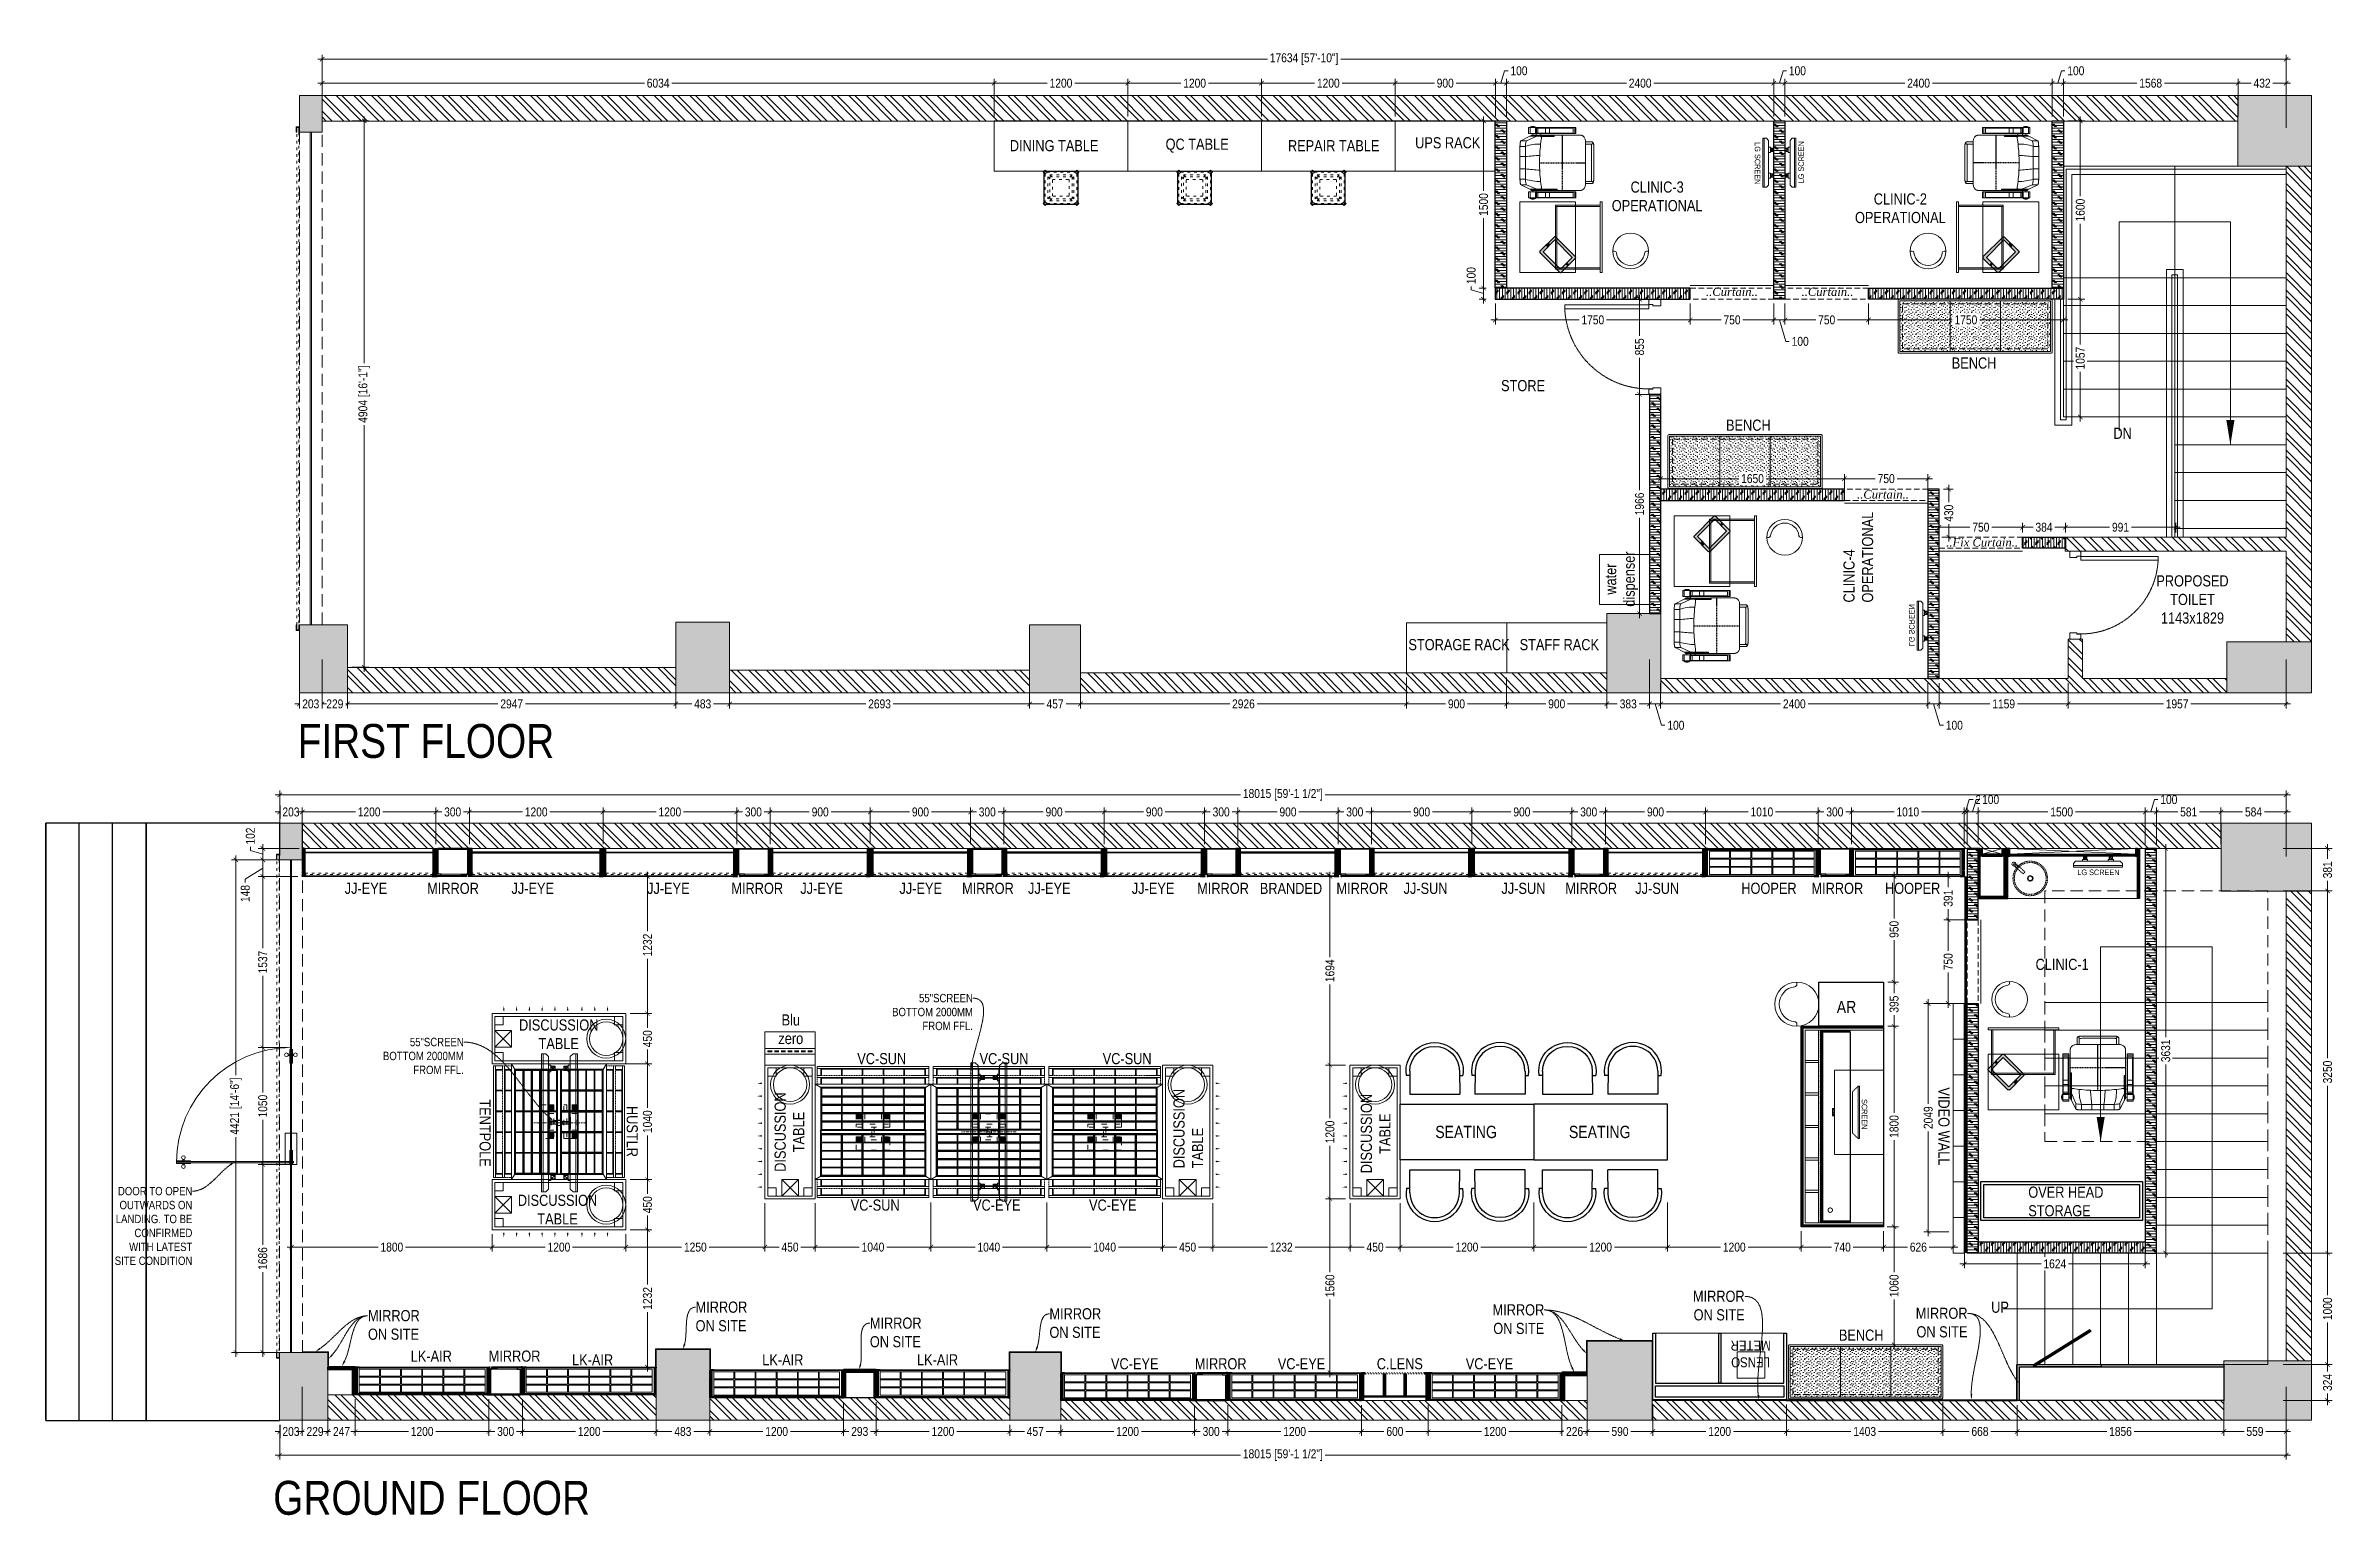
# Model space of a CAD drawing. Header units: millimetres. Extents: x 7389 to 27936, y -894474 to -881284.
import ezdxf
from ezdxf import colors
from ezdxf.entities.mleader import LeaderData, LeaderLine
from ezdxf.enums import TextEntityAlignment as Align
from ezdxf.lldxf.tags import DXFTag
from ezdxf.math import Vec2, Vec3

# ---------------------------------------------------------------- set-up
doc = ezdxf.new("R2010")
doc.units = ezdxf.units.MM
doc.header["$LTSCALE"] = 40
doc.header["$MEASUREMENT"] = 0
doc.header["$PDMODE"] = 3
for name, pattern in [('a_p6_plan_L18$0$HIDDEN', [0.375, 0.25, -0.125]), ('ACAD_ISO03W100', [30, 12, -18]), ('AUSGEZOGEN', [0]), ('D10_DASHED', [0.75, 0.5, -0.25]), ('DASHDOT2', [0.5, 0.25, -0.125, 0, -0.125]), ('HIDDEN', [0.375, 0.25, -0.125]), ('HIDDEN2', [0.1875, 0.125, -0.0625])]:
    doc.linetypes.add(name, pattern=pattern)
doc.layers.add('A-STEPS', color=7, linetype='Continuous')
for name, color, linetype, lineweight in [('A-WALL-MASY', 1, 'Continuous', 9), ('beam', 90, 'Continuous', 9), ('Column', 243, 'Continuous', 9), ('Column hatch', 8, 'Continuous', 9), ('curtain', 144, 'Continuous', 9), ('dimensions', 149, 'Continuous', 5), ('door', 36, 'Continuous', 15), ('Floor-Unit', 1, 'Continuous', 13), ('Glass-FrontGlazing', 150, 'Continuous', 20), ('HIDDEN LINE', 177, 'Continuous', 0), ('IM-ANNO-HATCH', 8, 'Continuous', 5), ('LENS_CURTAIN', 5, 'a_p6_plan_L18$0$HIDDEN', 9), ('LENS_FURNITURE', 13, 'Continuous', 9), ('LENS_GLASS', 4, 'Continuous', 5), ('LENS_HATCH', 251, 'Continuous', 5), ('LENS_PARTITION', 21, 'Continuous', 25), ('LENS_TEXT', 31, 'HIDDEN2', 5), ('LN-DIMENSION', 252, 'Continuous', 5), ('LN-ELEVATION-1', 81, 'Continuous', 25), ('LN-ELEVATION-2', 103, 'Continuous', 20), ('LN-ELEVATION-3', 125, 'a_p6_plan_L18$0$HIDDEN', 18), ('LN-ELEVATION-4', 145, 'Continuous', 13), ('LN-ELEVATION-5', 167, 'Continuous', 5), ('LN-HATCH', 251, 'Continuous', 0), ('LN-TEXT', 255, 'Continuous', 0), ('Mirror', 4, 'Continuous', 15), ('shutter', 172, 'Continuous', 9), ('Steps', 4, 'Continuous', 9), ('text', 7, 'AUSGEZOGEN', 13), ('TV', 3, 'Continuous', 18), ('wall hatch', 22, 'Continuous', 9)]:
    doc.layers.add(name, color=color, linetype=linetype, lineweight=lineweight)
doc.layers.add('LK-FLUTTED FINISH', color=20, linetype='Continuous', lineweight=30, true_color=0xff5e29)
doc.styles.get("Standard").update_dxf_attribs({"font": 'ARIALN.TTF'})
tags = doc.linetypes.add('DASHED2', pattern=[0.375, 0.25, -0.125]).pattern_tags.tags
tags[6:7] = [DXFTag(74, 4), DXFTag(75, 0), DXFTag(340, '0'), DXFTag(46, 1.0), DXFTag(50, 0.0), DXFTag(44, 0.0), DXFTag(45, 0.0)]
tags[4:5] = [DXFTag(74, 4), DXFTag(75, 0), DXFTag(340, '0'), DXFTag(46, 1.0), DXFTag(50, 0.0), DXFTag(44, 0.0), DXFTag(45, 0.0)]
doc.linetypes.add('ZIGZAG', pattern='A,0.0001,-0.2,[131,ltypeshp.shx,S=0.2,R=0,X=-0.2,Y=0],-0.4,[131,ltypeshp.shx,S=0.2,R=180,X=0.2,Y=0],-0.2', length=0.8001)
doc.dimstyles.new('100MM', dxfattribs={"dimtxt": 100, "dimasz": 50, "dimexe": 50, "dimexo": 50, "dimtad": 1, "dimdec": 0, "dimtxsty": 'Standard', "dimblk": 'OBLIQUE', "dimcen": 2.5, "dimdle": 50, "dimclrd": 256, "dimclre": 256, "dimclrt": 1, "dimadec": 0, "dimazin": 0, "dimtfac": 1, "dimtdec": 0, "dimtmove": 0, "dimatfit": 3, "dimfxl": 50, "dimfxlon": 1, "dimlwd": -1, "dimlwe": -1, "dimarcsym": 0})
doc.dimstyles.new('Working', dxfattribs={"dimscale": 0.8, "dimtxt": 100, "dimasz": 50, "dimexe": 50, "dimexo": 50, "dimgap": 25, "dimtad": 0, "dimdec": 0, "dimzin": 0, "dimdsep": 46, "dimtxsty": 'Standard', "dimblk": 'ARCHTICK', "dimcen": 0, "dimdle": 50, "dimclrd": 250, "dimclre": 8, "dimclrt": 7, "dimadec": 0, "dimazin": 0, "dimtfac": 1, "dimtdec": 0, "dimtofl": 0, "dimtmove": 1, "dimatfit": 3, "dimfxl": 3, "dimtolj": 1, "dimlwd": 5, "dimlwe": 0, "dimarcsym": 0})
pattern_1 = [(0, (-2583.075, 0), (0, 25), []), (135, (-2570.575, -12.5), (-50, -50), [35.355339, -35.355339]), (135, (-2564.325, -12.5), (-50, -50), [35.355339, -35.355339]), (135, (-2558.075, -12.5), (-50, -50), [35.355339, -35.355339])]
pattern_2 = [(90, (-2583.075, 0), (-25, 1e-15), []), (225, (-2570.575, 12.5), (50, -50), [35.355339, -35.355339]), (225, (-2570.575, 18.75), (50, -50), [35.355339, -35.355339]), (225, (-2570.575, 25), (50, -50), [35.355339, -35.355339])]
pattern_3 = [(45, (7858054.0837, 3504049.203), (-4.4901280605, 4.4901280605), [])]
pattern_4 = [(0, (-2583.0746, 0), (0, 6.25), []), (135, (-2579.95, -3.125), (-12.49999998, -12.49999998), [8.8388348, -8.8388348]), (135, (-2578.387, -3.125), (-12.49999998, -12.49999998), [8.8388348, -8.8388348]), (135, (-2576.825, -3.125), (-12.49999998, -12.49999998), [8.8388348, -8.8388348])]
pattern_5 = [(45, (3990327.2935, 1709214.6916), (-4.4901280605, 4.4901280605), [])]
pattern_6 = [(45, (4208834.247, 1706614.74), (-4.4901280605, 4.4901280605), [])]
pattern_7 = [(45, (4209134.247, 1706614.74), (-4.4901280605, 4.4901280605), [])]
pattern_8 = [(45, (7858558.917, 3503823.203), (-4.4901280605, 4.4901280605), [])]
pattern_9 = [(45, (35858.5, -100655.3575), (-4.4194174, 4.4194174), [])]

msp = doc.modelspace()

# ---------------------------------------------------------------- texts
at = {"layer": 'Floor-Unit', "color": 0, "linetype": 'Continuous', "ltscale": 3, "char_height": 100, "attachment_point": 5}
for s, width, insert in [('\\pxqc;DINING TABLE', 783.964, (16442.3, -882181.3)), ('\\pxqc;QC TABLE', 783.964, (17726.3, -882181.3)), ('\\pxqc;REPAIR TABLE', 783.964, (18952.2, -882181.3)), ('\\pxqc;UPS RACK', 1099.487, (19976.4, -882155.5)), ('\\pxqc;STORAGE RACK', 1099.487, (20078.2, -886660.3)), ('\\pxqc;STAFF RACK', 1099.487, (20978.2, -886660.3))]:
    msp.add_mtext_dynamic_manual_height_columns(s, width=width, gutter_width=1, heights=[0], dxfattribs=dict(at, insert=insert))
at = {"layer": 'Floor-Unit', "color": 0, "linetype": 'Continuous', "ltscale": 3, "insert": (21537.3, -886071.2), "char_height": 100, "attachment_point": 5, "rotation": 90}
msp.add_mtext_dynamic_manual_height_columns('\\pxqc;water dispenser ', width=352.216, gutter_width=1, heights=[0], dxfattribs=at)
at = {"layer": 'LENS_TEXT', "linetype": 'Continuous', "ltscale": 3, "attachment_point": 5}
for s, insert, char_height, width in [('\\pxqc;CLINIC-3\\POPERATIONAL ', (21856.5, -882636.2), 100, 551.363), ('\\pxqc;CLINIC-2\\POPERATIONAL ', (24040.4, -882743), 100, 551.363), ('\\pxql;BENCH', (24637.5, -884132.7), 100, 271.785), ('\\pxql;STORE', (20730.9, -884335.4), 100, 551.363), ('\\pxql;BENCH', (22610.9, -884690.3), 100, 271.785), ('\\pxqc,t8;FIRST FLOOR', (10802.1, -887526.6, -0.2), 304.081, 3272.57), ('\\pxql;JJ-EYE', (10208.7, -888848.1), 100, 271.785), ('\\pxql;MIRROR', (10948.7, -888848.1), 100, 271.785), ('\\pxql;JJ-EYE', (11705.9, -888848.1), 100, 271.785), ('\\pxql;JJ-EYE', (12923.7, -888848.1), 100, 271.785), ('\\pxql;MIRROR', (13680.4, -888848.1), 100, 271.785), ('\\pxql;JJ-EYE', (14299.4, -888848.1), 100, 271.785), ('\\pxql;JJ-EYE', (15189.5, -888848.1), 100, 271.785), ('\\pxql;MIRROR', (15751.6, -888848.1), 100, 271.785), ('\\pxql;JJ-EYE', (16344.2, -888848.1), 100, 271.785), ('\\pxql;JJ-EYE', (17275.8, -888848.1), 100, 271.785), ('\\pxql;MIRROR', (17862.5, -888848.1), 100, 271.785), ('\\pxql;BRANDED', (18424.8, -888848.1), 100, 271.785), ('\\pxql;MIRROR', (19113, -888848.1), 100, 271.785), ('\\pxql;JJ-SUN', (19715.9, -888848.1), 100, 271.785), ('\\pxql;JJ-SUN', (20594.5, -888848.1), 100, 271.785), ('\\pxql;MIRROR', (21168.1, -888848.1), 100, 271.785), ('\\pxql;JJ-SUN', (21796.1, -888848.1), 100, 271.785), ('\\pxql;HOOPER', (22748.2, -888847.5), 100, 271.785), ('\\pxql;MIRROR', (23378.1, -888848.1), 100, 271.785), ('\\pxql;HOOPER', (24038.1, -888847.5), 100, 271.785), ('\\pxql;CLINIC-1', (25529.9, -889530.3), 100, 551.363), ('\\pxqc;DISCUSSION TABLE', (11994.4, -890157.1), 100, 551.363), ('\\pxql;VC-SUN', (14797.3, -890376.6), 100, 244.677), ('\\pxql;VC-SUN', (15895.4, -890376.6), 100, 244.677), ('\\pxql;VC-SUN', (17000.9, -890376.6), 100, 244.677), ('\\pxqc;DISCUSSION TABLE', (11983.4, -891730.8), 100, 551.363), ('\\pxql;VC-SUN', (14738.4, -891691), 100, 244.677), ('\\pxql;VC-EYE', (15836.5, -891691), 100, 244.677), ('\\pxql;VC-EYE', (16877.9, -891691), 100, 244.677), ('\\pxql;BENCH', (23624.4, -892858.6), 100, 271.785), ('\\pxql;LK-AIR', (10801.7, -893046.8), 100, 271.785), ('\\pxql;MIRROR', (11501.4, -893046.8), 100, 271.785), ('\\pxql;LK-AIR', (12249.6, -893079.4), 100, 271.785), ('\\pxql;LK-AIR', (13957.6, -893079.4), 100, 271.785), ('\\pxql;LK-AIR', (15347, -893079.4), 100, 271.785), ('\\pxql;VC-EYE', (17088.6, -893115.4), 100, 271.785), ('\\pxql;MIRROR', (17841.5, -893115.4), 100, 271.785), ('\\pxql;VC-EYE', (18586.4, -893115.4), 100, 271.785), ('\\pxql;C.LENS', (19475.1, -893115.4), 100, 271.785), ('\\pxql;VC-EYE', (20273.9, -893115.4), 100, 271.785)]:
    msp.add_mtext(s, dxfattribs=dict(at, insert=insert, char_height=char_height, width=width))
at = {"layer": 'LENS_TEXT', "linetype": 'Continuous', "ltscale": 3, "char_height": 100, "attachment_point": 5}
for s, insert, width, rotation in [('\\pxql;CLINIC-4\\POPERATIONAL ', (23663.1, -886006.2), 551.363, 90), ('\\pxqc;DISCUSSION TABLE', (14065.8, -891035.2), 551.363, 90), ('\\pxql;DISCUSSION TABLE', (17646.7, -891085.2), 551.363, 90), ('\\pxqc;DISCUSSION TABLE', (19329.1, -891048.8), 551.363, 90), ('\\pxql;VIDEO WALL ', (24431.3, -891007.2), 746.708, 270), ('\\pxql;TENTPOLE', (11333, -890864.1), 244.677, 270), ('\\pxql;HUSTLR', (12653.6, -890922.9), 244.677, 270)]:
    msp.add_mtext(s, dxfattribs=dict(at, insert=insert, width=width, rotation=rotation))
at = {"layer": 'LENS_TEXT', "char_height": 110, "attachment_point": 1}
for s, insert in [('AR', (23469.3, -889857.7)), ('SEATING ', (19864.7, -890979)), ('SEATING ', (21064.7, -890979))]:
    msp.add_mtext_dynamic_manual_height_columns(s, width=237.441, gutter_width=12.5, heights=[0], dxfattribs=dict(at, insert=insert))
at = {"layer": 'LENS_TEXT', "insert": (13899.5, -889978.4), "char_height": 100, "width": 357.25, "attachment_point": 1}
msp.add_mtext('\\pxqc,t8;Blu zero', dxfattribs=at)
at = {"layer": 'LN-ELEVATION-4', "linetype": 'Continuous', "ltscale": 3, "insert": (25672.9, -891658.6), "char_height": 100, "width": 968.105, "attachment_point": 5}
msp.add_mtext('\\pxql;OVER HEAD STORAGE ', dxfattribs=at)
at = {"layer": 'LN-TEXT', "char_height": 75, "attachment_point": 7}
for s, insert, width in [('\\pxqc,t8;{\\fRomantic|b0|i1|c2|p2;..Curtain..}', (22288.8, -883530.9, 25.8), 478.357), ('\\pxqc,t8;{\\fRomantic|b0|i1|c2|p2;..Curtain..}', (23146.9, -883530.9, 25.8), 478.357), ('\\pxqc,t8;{\\fRomantic|b0|i1|c2|p2;..Curtain..}', (23644.9, -885350.2, 25.8), 478.357), ('\\pxqc,t8;{\\fRomantic|b0|i1|c2|p2;..Fix Curtain..}', (24429.3, -885780.4, 25.8), 690.238)]:
    msp.add_mtext(s, dxfattribs=dict(at, insert=insert, width=width))
at = {"layer": 'Steps', "insert": (25953.1, -884712.9), "char_height": 100, "width": 114.081, "attachment_point": 1}
msp.add_mtext('DN', dxfattribs=at)

# ---------------------------------------------------------------- blocks, each defined once
blk = doc.blocks.new('*U32')
at = {"layer": 'door'}
for p, q in [((547494, 1778576), (547494, 1779271)), ((547527, 1779271), (547494, 1779271)), ((547527, 1779271), (547527, 1778576)), ((547453, 1778576), (547491, 1778576)), ((547453, 1778571), (547453, 1778576)), ((547491, 1778541), (547491, 1778576)), ((547527, 1778576), (547494, 1778576)), ((548229, 1778576), (548191, 1778576)), ((548191, 1778541), (548191, 1778576)), ((548229, 1778571), (548229, 1778576)), ((547447, 1778571), (547453, 1778571)), ((547447, 1778482), (547447, 1778571)), ((547447, 1778482), (547453, 1778482)), ((547453, 1778477), (547453, 1778482)), ((547453, 1778477), (547502, 1778477)), ((547491, 1778541), (547502, 1778541)), ((547502, 1778477), (547502, 1778541)), ((548180, 1778477), (548180, 1778541)), ((548191, 1778541), (548180, 1778541)), ((548229, 1778477), (548180, 1778477)), ((548235, 1778571), (548229, 1778571)), ((548229, 1778477), (548229, 1778482)), ((548235, 1778482), (548229, 1778482)), ((548235, 1778482), (548235, 1778571))]:
    blk.add_line(p, q, dxfattribs=at)
at = {"layer": 'door', "color": 7, "linetype": 'HIDDEN2', "extrusion": (0, 0, -1)}
blk.add_ellipse((547494, 1778576), major_axis=(695, 0), ratio=1, start_param=-1.570791, end_param=0.051209, dxfattribs=at)
blk = doc.blocks.new('swferarefgeaw')
at = {"layer": 'Column hatch'}
h = blk.add_hatch(color=256, dxfattribs=at)
h.dxf.hatch_style = 1
h.paths.add_polyline_path([(-18066, -4752), (-18066, -5361), (-17634, -5361), (-17634, -4752)])
h.paths.add_polyline_path([(-14686, -5361), (-14204, -5361), (-14204, -4726), (-14686, -4726)])
h.paths.add_polyline_path([(-17863, 0), (-18066, 0), (-18066, -330), (-17863, -330)])
h.paths.add_polyline_path([(-11053, -4752), (-11510, -4752), (-11510, -5361), (-11053, -5361)])
h.paths.add_polyline_path([(-5844, -4650), (-6327, -4650), (-6327, -5361), (-5844, -5361)])
h.paths.add_polyline_path([(0, -5361), (0, -4904), (-762, -4904), (-762, -5361)])
h.paths.add_polyline_path([(-661, 0), (-661, -635), (0, -635), (0, 0)])
at = {"layer": 'wall hatch'}
h = blk.add_hatch(dxfattribs=at)
h.set_pattern_fill('ANSI32', color=256, scale=300, angle=269.87)
h.set_pattern_definition([(314.87, (-17905439.1, 1618955.34), (79.7298001, 79.36881616), []), (314.87, (-17905439.22, 1618902.3), (79.7298001, 79.36881616), [])])
h.paths.add_polyline_path([(-14686, -5133), (-17634, -5133), (-17634, -5361), (-14686, -5361)])
h.paths.add_polyline_path([(-11510, -5158), (-14204, -5158), (-14204, -5361), (-11510, -5361)])
h.paths.add_polyline_path([(-6327, -5183), (-11053, -5183), (-11053, -5361), (-6327, -5361)])
h.paths.add_polyline_path([(-762, -5234), (-2058, -5234), (-2058, -4879), (-2185, -4879), (-2185, -5234), (-5844, -5234), (-5844, -5361), (-762, -5361)])
h.paths.add_polyline_path([(-229, -635), (-229, -3964), (-2211, -3964), (-2211, -4091), (-229, -4091), (-229, -4904), (0, -4904), (0, -635)])
h.paths.add_polyline_path([(-17863, 0), (-661, 0), (-661, -229), (-17863, -229)])
at = {"layer": 'A-WALL-MASY'}
for points in [[(-17863, 0), (-661, 0), (-661, -229), (-17863, -229)], [(-229, -635), (-229, -3964), (-2211, -3964), (-2211, -4091), (-229, -4091), (-229, -4904), (0, -4904), (0, -635)], [(-762, -5234), (-2058, -5234), (-2058, -4879), (-2185, -4879), (-2185, -5234), (-5844, -5234), (-5844, -5361), (-762, -5361)], [(-14686, -5133), (-17634, -5133), (-17634, -5361), (-14686, -5361)], [(-11510, -5158), (-14204, -5158), (-14204, -5361), (-11510, -5361)], [(-6327, -5183), (-11053, -5183), (-11053, -5361), (-6327, -5361)]]:
    blk.add_lwpolyline(points, close=True, dxfattribs=at)
at = {"layer": 'beam', "linetype": 'HIDDEN', "ltscale": 11}
blk.add_lwpolyline([(-17863, -330), (-18066, -330), (-18066, -4752), (-17863, -4752)], close=True, dxfattribs=at)
at = {"layer": 'Column'}
for points in [[(-18066, 0), (-17863, 0), (-17863, -330), (-18066, -330)], [(-661, -635), (0, -635), (0, 0), (-661, 0)], [(-6327, -5361), (-5844, -5361), (-5844, -4650), (-6327, -4650)], [(-18066, -4752), (-17634, -4752), (-17634, -5361), (-18066, -5361)], [(-14686, -5361), (-14204, -5361), (-14204, -4726), (-14686, -4726)], [(-11510, -4752), (-11053, -4752), (-11053, -5361), (-11510, -5361)], [(-762, -4904), (0, -4904), (0, -5361), (-762, -5361)]]:
    blk.add_lwpolyline(points, close=True, dxfattribs=at)
at = {"layer": 'shutter', "ltscale": 10}
for points, elevation in [([(-18095, -330), (-18095, -280), (-18066, -280), (-18066, -330), (-18071, -330), (-18071, -286), (-18090, -286), (-18090, -330), (-18095, -330)], 3970), ([(-18095, -4752), (-18095, -4802), (-18066, -4802), (-18066, -4752), (-18071, -4752), (-18071, -4796), (-18090, -4796), (-18090, -4752), (-18095, -4752)], 1985)]:
    blk.add_lwpolyline(points, dxfattribs=dict(at, elevation=elevation))
at = {"layer": 'shutter', "color": 5, "linetype": 'ACAD_ISO03W100', "ltscale": 0.05, "true_color": 0x0505ff, "elevation": 1985}
blk.add_lwpolyline([(-18071, -286), (-18090, -286), (-18090, -4796), (-18071, -4796)], close=True, dxfattribs=at)
at = {"layer": 'door', "rotation": 270}
blk.add_blockref('*U32', (-1780648, 543356), dxfattribs=at)
at = {"layer": 'text', "linetype": 'Continuous', "ltscale": 3, "insert": (-1069, -4524), "char_height": 100, "width": 356.74, "attachment_point": 5}
blk.add_mtext('\\pxqc,t8;PROPOSED TOILET\\P1143x1829', dxfattribs=at)
blk = doc.blocks.new('_Oblique')
at = {"color": 0, "linetype": 'ByBlock', "lineweight": -2}
blk.add_line((-0.5, -0.5), (0.5, 0.5), dxfattribs=at)
blk = doc.blocks.new('CLINIC SCREEN')
at = {"layer": 'TV', "ltscale": 12}
for p, q in [((-220, -19), (-201, 0)), ((201, 0), (-201, 0)), ((-139, 0), (-139, 16)), ((-139, 16), (-92, 16)), ((-92, 16), (-92, 0)), ((92, 16), (92, 0)), ((92, 16), (139, 16)), ((139, 0), (139, 16)), ((220, -19), (201, 0)), ((-220, -39), (-220, -19)), ((220, -39), (220, -19))]:
    blk.add_line(p, q, dxfattribs=at)
at = {"layer": 'TV'}
for p, q in [((-103, 43), (-127, 19)), ((-127, 43), (-103, 19)), ((103, 43), (127, 19))]:
    blk.add_line(p, q, dxfattribs=at)
for points in [[(-130, 16), (-100, 16), (-100, 46), (-130, 46)], [(-127, 19), (-103, 19), (-103, 43), (-127, 43)], [(130, 16), (100, 16), (100, 46), (130, 46)], [(127, 19), (103, 19), (103, 43), (127, 43)]]:
    blk.add_lwpolyline(points, close=True, dxfattribs=at)
at = {"layer": 'TV', "ltscale": 12}
blk.add_lwpolyline([(-220, -52), (-220, -39), (220, -39), (220, -52)], close=True, dxfattribs=at)
at = {"layer": 'Floor-Unit', "color": 0, "ltscale": 2, "insert": (5, -100), "char_height": 50, "attachment_point": 5}
blk.add_mtext_dynamic_manual_height_columns('LG SCREEN', width=466.48, gutter_width=12.5, heights=[0], dxfattribs=at)
blk = doc.blocks.new('Chair')
at = {"layer": 'Floor-Unit', "ltscale": 100}
for p, q in [((587017, -21249), (586991, -21249)), ((587491, -21249), (587464, -21249))]:
    blk.add_line(p, q, dxfattribs=at)
blk.add_circle((587241, -21249), 250, dxfattribs=at)
for centre, radius, start, end in [((587017, -21274), 25, 6.3794, 90), ((587241, -21249), 200, 186.3794, 353.6206), ((587464, -21274), 25, 90, 173.6206)]:
    blk.add_arc(centre, radius, start, end, dxfattribs=at)
blk = doc.blocks.new('chr')
at = {"layer": 'Defpoints', "linetype": 'HIDDEN'}
for p, q in [((0, 206), (0, -206)), ((-249, 0), (249, 0))]:
    blk.add_line(p, q, dxfattribs=at)
at = {"layer": 'LENS_FURNITURE'}
for points in [[(-316, 291), (-318, 291), (-319, 290), (-319, 290), (-319, 289), (-320, 289), (-320, 288), (-320, 288), (-321, 287), (-321, 286), (-321, 286), (-322, 285), (-322, 285), (-322, 284), (-322, 284), (-323, 283), (-323, 283), (-323, 282), (-323, 282), (-323, 281), (-324, 280), (-324, 280), (-324, 279), (-324, 278), (-325, 278), (-325, 277), (-325, 277), (-325, 276), (-325, 275), (-325, 275), (-326, 274), (-326, 274), (-326, 272), (-326, 270), (-326, 270), (-326, 269), (-326, 269), (-326, 268), (-326, 268), (-326, 267), (-326, 267), (-326, 266), (-326, 266), (-326, 265), (-326, 265), (-326, 264), (-326, 264), (-326, 263), (-326, 262), (-326, 262), (-326, 261), (-326, 261), (-326, 259), (-326, 259), (-326, 258), (-326, 258), (-326, 257), (-325, 257), (-325, 256), (-325, 256), (-325, 255), (-325, 254), (-325, 254), (-325, 253), (-324, 253), (-324, 252), (-324, 251), (-324, 251), (-323, 250), (-323, 250), (-323, 249), (-323, 249), (-323, 248), (-322, 248), (-322, 247), (-322, 246), (-322, 246), (-321, 245), (-321, 245), (-321, 244), (-320, 244), (-320, 243), (-320, 243), (-319, 242), (-319, 242), (-319, 241), (-318, 241), (-316, 241)], [(-318, 241), (-318, 291)], [(-262, 290), (-262, 303), (-316, 303), (-316, 290), (-262, 290), (-262, 187)], [(-316, 290), (-316, 187)], [(-267, 187), (-267, 242), (-311, 242), (-311, 187)], [(-267, 234), (-311, 234)], [(-267, 220), (-311, 220)], [(-248, 266), (-250, 267), (-262, 267)], [(-262, 235), (-250, 235), (-248, 236)], [(-250, 235), (-250, 267)], [(-238, 277), (-242, 277), (-242, 283), (-242, 283), (-243, 283), (-243, 283), (-243, 283), (-243, 283), (-243, 283), (-244, 283), (-244, 283), (-244, 283), (-244, 283), (-244, 283), (-245, 282), (-245, 282), (-245, 282), (-245, 282), (-246, 282), (-246, 282), (-246, 282), (-246, 282), (-246, 282), (-246, 281), (-247, 281), (-247, 281), (-247, 281), (-247, 281), (-247, 281), (-247, 281), (-247, 280), (-247, 280), (-248, 280), (-248, 280), (-248, 280), (-248, 279), (-248, 279), (-248, 279), (-248, 278), (-248, 278), (-248, 278), (-248, 278), (-248, 278), (-248, 277), (-248, 277), (-248, 277), (-248, 277), (-248, 277)], [(-243, 258), (-243, 277), (-248, 277), (-248, 258)], [(-248, 215), (-248, 210), (-243, 210), (-243, 215), (-248, 215), (-248, 236)], [(-248, 210), (-248, 149)], [(-238, 283), (-242, 283)], [(-243, 249), (-242, 249), (-242, 250), (-242, 250), (-242, 250), (-242, 277), (-242, 277), (-242, 277), (-242, 277), (-242, 277), (-242, 277), (-242, 277), (-242, 277), (-242, 277), (-242, 277), (-242, 277), (-243, 277), (-243, 277), (-243, 277)], [(-242, 250), (-241, 250), (-239, 250), (-238, 250)], [(-238, 202), (-238, 202), (-238, 201), (-239, 201), (-239, 201), (-239, 201), (-239, 201), (-239, 201), (-239, 200), (-240, 200), (-240, 200), (-240, 200), (-240, 200), (-240, 199), (-240, 199), (-241, 199), (-241, 199), (-241, 198), (-241, 198), (-241, 198), (-241, 197), (-242, 197), (-242, 197), (-242, 197), (-242, 196), (-242, 196), (-242, 196), (-242, 196), (-242, 195), (-242, 195), (-242, 195), (-242, 195), (-242, 194), (-242, 194), (-242, 194), (-243, 193), (-243, 232), (-242, 236), (-241, 240), (-240, 244), (-238, 246)], [(-243, 236), (-243, 215)], [(-243, 223), (-242, 223), (-242, 223), (-242, 223), (-242, 223), (-242, 223), (-242, 224)], [(-243, 210), (-243, 149)], [(-238, 231), (-197, 322)], [(-238, 230), (-238, 230), (-238, 291), (-238, 291), (-238, 291), (-238, 291), (-238, 291), (-238, 291), (-238, 292), (-238, 292), (-238, 292)], [(-215, 189), (-208, 190), (-187, 193), (-167, 196), (-146, 198), (-125, 200), (-104, 202), (-83, 203), (-62, 204), (-42, 205), (-21, 206), (0, 206), (21, 206), (42, 205), (63, 204), (84, 203), (105, 202), (126, 200), (146, 198), (167, 196), (188, 193), (209, 190), (215, 189)], [(-147, 331), (-147, 381), (-152, 381), (-156, 380), (-160, 380), (-164, 380), (-168, 380), (-172, 379), (-176, 379), (-179, 379), (-183, 378), (-185, 377), (-188, 377), (-190, 376), (-193, 376), (-194, 375), (-195, 374), (-196, 373), (-197, 373), (-197, 322)], [(-147, 381), (147, 381)], [(147, 331), (-147, 331)], [(-55, 331), (-55, 381)], [(55, 331), (55, 381)], [(197, 322), (197, 373), (196, 373), (196, 374), (194, 375), (193, 376), (191, 376), (188, 377), (186, 377), (183, 378), (179, 379), (176, 379), (172, 379), (168, 380), (164, 380), (160, 380), (156, 380), (152, 381), (147, 381), (147, 331)], [(197, 321), (197, 322), (197, 322)], [(197, 322), (238, 231)], [(238, 246), (239, 245), (240, 242), (241, 239), (242, 236), (242, 232), (242, 193), (242, 84), (242, 82), (241, 80), (240, 77), (238, 75), (236, 73), (236, 73), (236, 73), (238, 74), (241, 75), (243, 76), (244, 77), (245, 77), (245, 77), (245, 78), (245, 78), (245, 78), (244, 78), (244, 79), (244, 79), (244, 79), (244, 79), (244, 80), (244, 80), (243, 80), (243, 80), (243, 80), (243, 81), (243, 81), (243, 81), (243, 81), (243, 82), (243, 82), (243, 82), (243, 82), (243, 83), (243, 83), (243, 83), (243, 84), (242, 84), (242, 84)], [(238, 230), (238, 230), (238, 291), (238, 291), (238, 291), (238, 291), (238, 291), (238, 291), (238, 292), (238, 292), (238, 292)], [(248, 277), (248, 277), (248, 277), (248, 278), (248, 278), (248, 278), (248, 278), (248, 279), (248, 279), (248, 279), (248, 279), (248, 280), (248, 280), (248, 280), (247, 280), (247, 280), (247, 281), (247, 281), (247, 281), (247, 281), (247, 281), (247, 281), (246, 282), (246, 282), (246, 282), (246, 282), (245, 282), (245, 282), (245, 282), (245, 282), (244, 283), (244, 283), (244, 283), (244, 283), (244, 283), (244, 283), (243, 283), (243, 283), (243, 283), (243, 283), (243, 283), (242, 283), (242, 283), (242, 277), (238, 277)], [(242, 283), (238, 283)], [(238, 250), (239, 250), (242, 250)], [(242, 258), (242, 277), (248, 277), (248, 258)], [(242, 249), (242, 249), (242, 250), (242, 250), (242, 250), (242, 250), (242, 250), (242, 277), (242, 277), (242, 277), (242, 277), (242, 277), (242, 277), (242, 277), (242, 277), (242, 277), (242, 277), (242, 277), (242, 277), (242, 277), (242, 277)], [(242, 214), (242, 210), (248, 210), (248, 214), (242, 214), (242, 236)], [(242, 224), (242, 223), (242, 223), (242, 223), (242, 223)], [(242, 149), (242, 210)], [(262, 267), (249, 267), (248, 266)], [(248, 236), (249, 235), (262, 235)], [(248, 214), (248, 236)], [(248, 149), (248, 210)], [(249, 267), (249, 235)], [(316, 290), (316, 303), (262, 303), (262, 290), (316, 290), (316, 187)], [(262, 290), (262, 187)], [(311, 187), (311, 242), (266, 242), (266, 187)], [(311, 234), (266, 234)], [(311, 220), (266, 220)], [(316, 241), (318, 241), (319, 241), (319, 242), (320, 243), (320, 243), (321, 244), (321, 245), (321, 245), (321, 246), (322, 246), (322, 247), (322, 247), (322, 247), (322, 248), (323, 248), (323, 249), (323, 249), (323, 250), (323, 250), (324, 251), (324, 252), (324, 252), (324, 253), (325, 254), (325, 255), (325, 255), (325, 256), (325, 257), (325, 257), (326, 258), (326, 258), (326, 259), (326, 259), (326, 260), (326, 261), (326, 262), (326, 262), (326, 263), (326, 264), (326, 264), (326, 265), (326, 265), (326, 266), (326, 266), (326, 267), (326, 267), (326, 268), (326, 268), (326, 269), (326, 270), (326, 270), (326, 271), (326, 272), (326, 273), (326, 273), (326, 274), (325, 275), (325, 275), (325, 276), (325, 277), (325, 277), (325, 278), (325, 278), (324, 279), (324, 280), (324, 280), (324, 281), (323, 282), (323, 282), (323, 283), (323, 283), (322, 284), (322, 285), (322, 286), (321, 286), (321, 287), (321, 287), (321, 287), (320, 288), (320, 289), (320, 289), (319, 290), (319, 290), (319, 290), (318, 291), (316, 291)], [(318, 291), (318, 241)], [(-316, 155), (-316, 187), (-311, 187), (-311, 155)], [(-316, -112), (-316, 155), (-311, 155), (-311, -92), (-311, -92), (-311, -92), (-311, -92), (-311, -92), (-311, -93), (-311, -93), (-311, -93), (-311, -93), (-311, -94), (-311, -94), (-311, -94), (-311, -94), (-311, -94), (-311, -95), (-310, -95), (-310, -95), (-310, -95), (-310, -95), (-310, -95), (-310, -96), (-310, -96), (-309, -96), (-309, -96), (-309, -96), (-309, -96), (-308, -96), (-308, -97), (-308, -97), (-308, -97), (-308, -97), (-307, -97), (-307, -97), (-307, -97), (-307, -97), (-307, -97), (-306, -97), (-271, -97), (-271, -97), (-271, -97), (-271, -97), (-271, -97), (-270, -97), (-270, -97), (-270, -97), (-270, -97), (-270, -96), (-270, -96), (-269, -96), (-269, -96), (-269, -96), (-269, -96), (-269, -96), (-268, -96), (-268, -96), (-268, -95), (-268, -95), (-268, -95), (-268, -95), (-268, -95), (-267, -95), (-267, -95), (-267, -94), (-267, -94), (-267, -94), (-267, -94), (-267, -93), (-267, -93), (-267, -93), (-267, -93), (-267, -93), (-267, -92), (-267, -92), (-267, -92), (-267, -92), (-267, 155), (-262, 155), (-262, -112)], [(-267, 153), (-311, 153)], [(-267, 115), (-311, 115)], [(-267, 155), (-267, 187), (-262, 187), (-262, 155)], [(-249, -156), (-249, 48), (-249, 48), (-249, 49), (-249, 49), (-249, 49), (-249, 49), (-249, 49), (-249, 50), (-249, 50), (-249, 50), (-249, 50), (-249, 50), (-248, 51), (-248, 51), (-248, 51), (-248, 51), (-248, 52), (-248, 52), (-248, 52), (-248, 52), (-248, 52), (-247, 52), (-247, 53), (-247, 53), (-247, 53), (-247, 53), (-247, 53), (-246, 53), (-245, 52)], [(-248, 51), (-248, 53), (-248, 149), (-243, 149), (-243, 61)], [(-248, 53), (-247, 53)], [(-247, 53), (-246, 53), (-246, 54), (-245, 54), (-245, 54), (-245, 55), (-245, 55), (-245, 55), (-244, 55), (-244, 56), (-244, 56), (-244, 56), (-244, 56), (-244, 57), (-244, 57), (-243, 57), (-243, 57), (-243, 57), (-243, 58), (-243, 58), (-243, 59), (-243, 59), (-243, 59), (-243, 59), (-243, 60), (-243, 60), (-243, 60), (-243, 61), (-243, 61), (-243, 61)], [(-236, 193), (-237, 193), (-237, 193), (-238, 193), (-239, 193), (-239, 193), (-240, 193), (-240, 193), (-241, 193), (-242, 193), (-243, 193), (-243, 59), (-242, 57), (-241, 55), (-240, 52), (-238, 50), (-236, 48), (-236, 193)], [(-238, 199), (-238, 199), (-238, 199), (-238, 199), (-238, 198), (-238, 198), (-238, 198), (-238, 197), (-238, 197), (-238, 197), (-238, 197), (-237, 196), (-237, 196), (-237, 196), (-237, 196), (-237, 195), (-237, 195), (-237, 195), (-237, 195), (-236, 194), (-236, 194), (-236, 194), (-236, 193), (-236, 193), (-235, 193), (-235, 193), (-235, 192), (-235, 192), (-235, 192), (-235, 192), (-234, 192), (-234, 191), (-233, 191), (-233, 191), (-233, 191), (-233, 191), (-232, 190), (-232, 190), (-232, 190), (-232, 190), (-231, 190), (-231, 190), (-231, 190), (-230, 190), (-230, 190), (-230, 190), (-230, 190), (-229, 189), (-229, 189), (-229, 189), (-228, 189), (-228, 189), (-228, 189), (-215, 189)], [(215, 189), (228, 189), (228, 189), (229, 189), (229, 189), (229, 189), (229, 189), (230, 190), (230, 190), (231, 190), (231, 190), (231, 190), (231, 190), (232, 190), (232, 190), (232, 190), (232, 190), (232, 190), (233, 191), (233, 191), (233, 191), (233, 191), (234, 191), (234, 192), (235, 192), (235, 192), (235, 192), (235, 192), (235, 193), (236, 193), (236, 193), (236, 193), (236, 194), (237, 194), (237, 194), (237, 195), (237, 195), (237, 195), (237, 195), (237, 196), (237, 196), (237, 196), (238, 196), (238, 197), (238, 197), (238, 197), (238, 198), (238, 198), (238, 198), (238, 199), (238, 199), (238, 199), (238, 199), (238, 199)], [(248, 76), (248, 149), (242, 149), (242, 84)], [(247, 78), (246, 78), (245, 77)], [(262, 194), (248, 194)], [(248, 76), (249, 75), (249, 75), (249, 75), (249, 75), (249, 74), (249, 74), (249, 74), (249, 73), (249, 73), (249, -156)], [(262, 155), (262, 187), (266, 187), (266, 155)], [(316, 155), (316, -112), (262, -112), (262, -122), (316, -122), (316, -112)], [(262, -112), (262, 155), (266, 155), (266, -92), (266, -92), (266, -92), (266, -92), (267, -92), (267, -92), (267, -93), (267, -93), (267, -93), (267, -93), (267, -93), (267, -94), (267, -94), (267, -94), (267, -94), (267, -94), (267, -94), (267, -94), (268, -95), (268, -95), (268, -95), (268, -95), (268, -95), (268, -95), (268, -95), (269, -96), (269, -96), (269, -96), (269, -96), (269, -96), (270, -96), (270, -96), (270, -96), (270, -97), (271, -97), (271, -97), (271, -97), (271, -97), (271, -97), (306, -97), (307, -97), (307, -97), (307, -97), (307, -97), (307, -97), (308, -97), (308, -96), (308, -96), (308, -96), (308, -96), (309, -96), (309, -96), (309, -96), (309, -96), (309, -96), (309, -96), (310, -95), (310, -95), (310, -95), (310, -95), (310, -95), (310, -95), (311, -94), (311, -94), (311, -94), (311, -94), (311, -94), (311, -94), (311, -93), (311, -93), (311, -93), (311, -93), (311, -93), (311, -92), (311, -92), (311, -92), (311, -92), (311, -92), (311, -92), (311, 155)], [(311, 153), (266, 153)], [(311, 115), (266, 115)], [(-249, -156), (-249, -156), (-249, -157), (-249, -157), (-249, -158), (-249, -158), (-249, -159), (-249, -160), (-249, -161), (-249, -162), (-249, -162), (-249, -163), (-248, -164), (-248, -164), (-248, -165), (-248, -166), (-248, -166), (-248, -167), (-248, -167), (-247, -168), (-247, -169), (-247, -170), (-247, -170), (-246, -171), (-246, -172), (-246, -173), (-246, -173), (-246, -174), (-246, -174), (-245, -175), (-245, -176), (-244, -176), (-244, -178), (-243, -179), (-243, -180), (-242, -181), (-242, -181), (-242, -182), (-241, -183), (-241, -183)], [(-199, -206), (-199, -206), (-206, -205), (-212, -204), (-218, -202), (-224, -199), (-229, -196), (-233, -192), (-237, -188), (-241, -183), (-241, -183), (-241, -183)], [(249, -156), (249, -156), (249, -157), (249, -157), (249, -158), (249, -158), (249, -159), (249, -160), (249, -161), (249, -161), (249, -162), (249, -162), (249, -163), (248, -164), (248, -164), (248, -165), (248, -165), (248, -166), (248, -166), (248, -167), (248, -167), (247, -168), (247, -169), (247, -170), (247, -170), (246, -171), (246, -172), (246, -173), (246, -173), (246, -174), (246, -174), (245, -175), (245, -175), (245, -176), (244, -176), (244, -177), (244, -178), (244, -178), (243, -179), (243, -180), (242, -181), (242, -182), (241, -183), (241, -183), (237, -188), (233, -192), (229, -196), (224, -199), (218, -202), (212, -204), (206, -205), (199, -206), (199, -206)], [(199, -206), (-199, -206)], [(-187, -206), (-187, -263), (-187, -265), (-187, -266), (-186, -268), (-185, -270), (-184, -271), (-183, -273), (-182, -274), (-180, -275), (-178, -276), (-175, -277), (-172, -278), (-169, -279), (-166, -280), (-163, -280), (-159, -281), (-156, -281), (-152, -282), (-149, -282), (-145, -282), (-141, -282), (-137, -282), (137, -282), (139, -282), (143, -282), (147, -282), (151, -282), (154, -282), (158, -281), (161, -281), (164, -280), (167, -279), (170, -279), (173, -278), (176, -277), (179, -276), (181, -274), (182, -273), (184, -272), (185, -270), (186, -269), (187, -267), (187, -265), (187, -263), (187, -263), (187, -206)], [(-187, -263), (-187, -263), (-187, -264), (-187, -264), (-187, -264), (-187, -265), (-187, -265), (-187, -265), (-187, -265), (-187, -266), (-187, -266), (-187, -266), (-187, -266), (-187, -267), (-187, -267), (-186, -267), (-186, -268), (-186, -268), (-186, -268), (-186, -268), (-186, -268), (-185, -269), (-185, -269), (-185, -269), (-185, -270), (-184, -270), (-184, -270), (-184, -270), (-184, -270), (-183, -271), (-183, -271), (-183, -271), (-182, -271), (-182, -272), (-181, -272), (-181, -272), (-181, -272), (-181, -272), (-180, -272), (-180, -272), (-180, -272), (-179, -272), (-179, -272), (-179, -272), (-179, -272), (-178, -272), (-178, -272), (-177, -272)], [(-177, -272), (-177, -272), (-177, -272), (-176, -272), (-176, -272), (-176, -272), (-176, -272), (-175, -272), (-175, -272), (-175, -272), (-174, -272), (-174, -272), (-174, -272), (-174, -272), (-173, -272), (-173, -271), (-172, -271), (-172, -271), (-172, -271), (-171, -270), (-171, -270), (-171, -270), (-171, -270), (-170, -270), (-170, -269), (-170, -269), (-170, -269), (-169, -268), (-169, -268), (-169, -268), (-169, -268), (-169, -268), (-169, -267), (-168, -267), (-168, -267), (-168, -266), (-168, -266), (-168, -266), (-168, -266), (-168, -265), (-168, -265), (-168, -265), (-168, -265), (-168, -264), (-168, -264), (-168, -264), (-168, -264), (-168, -263), (-168, -263), (-168, -206)], [(168, -259), (167, -259), (165, -259), (164, -260), (162, -260), (159, -261), (157, -261), (154, -262), (151, -262), (148, -262), (145, -262), (141, -262), (138, -262), (137, -262), (-137, -262)], [(177, -272), (177, -272), (177, -272), (176, -272), (176, -272), (176, -272), (176, -272), (175, -272), (175, -272), (175, -272), (174, -272), (174, -272), (174, -272), (174, -272), (173, -272), (173, -271), (173, -271), (173, -271), (172, -271), (172, -271), (172, -271), (172, -271), (171, -270), (171, -270), (171, -270), (171, -270), (171, -270), (170, -270), (170, -269), (170, -269), (170, -269), (169, -268), (169, -268), (169, -268), (169, -268), (169, -268), (169, -267), (168, -267), (168, -267), (168, -266), (168, -266), (168, -266), (168, -266), (168, -266), (168, -265), (168, -265), (168, -265), (168, -264), (168, -264), (168, -264), (168, -264), (168, -263), (168, -263), (168, -206)], [(177, -272), (178, -272), (178, -272), (179, -272), (179, -272), (179, -272), (179, -272), (180, -272), (180, -272), (180, -272), (181, -272), (181, -272), (181, -272), (181, -272), (182, -272), (182, -271), (183, -271), (183, -271), (183, -271), (183, -271), (183, -271), (184, -270), (184, -270), (184, -270), (184, -270), (185, -270), (185, -269), (185, -269), (185, -269), (185, -269), (186, -268), (186, -268), (186, -268), (186, -268), (186, -267), (187, -267), (187, -267), (187, -266), (187, -266), (187, -266), (187, -265), (187, -265), (187, -265), (187, -265), (187, -264), (187, -264), (187, -264), (187, -263), (187, -263), (187, -263)]]:
    blk.add_lwpolyline(points, dxfattribs=at)
for points in [[(-248, 236), (-243, 236), (-243, 258), (-248, 258)], [(248, 258), (242, 258), (242, 236), (248, 236)], [(316, 187), (311, 187), (311, 155), (316, 155)], [(-262, -112), (-316, -112), (-316, -122), (-262, -122)]]:
    blk.add_lwpolyline(points, close=True, dxfattribs=at)
for points in [[(-197, 373), (-238, 292), (-238, 231, 0.110434), (-238, 230), (-238, 199), (-238, 199)], [(238, 199), (238, 199), (238, 230, 0.107055), (238, 231), (238, 292), (197, 373)], [(-249, 48, -0.00446), (-236, 48), (-236, 48), (-236, 48), (-238, 49), (-241, 50), (-243, 51), (-244, 52), (-245, 52), (-245, 52), (-245, 53), (-245, 53), (-245, 53), (-244, 53), (-244, 54), (-244, 54), (-244, 54), (-244, 54), (-244, 55), (-244, 55), (-243, 55), (-243, 55), (-243, 55), (-243, 56), (-243, 56), (-243, 56), (-243, 56), (-243, 57), (-243, 57), (-243, 57), (-243, 57), (-243, 58), (-243, 58), (-243, 58), (-243, 59), (-243, 59), (-243, 59)], [(236, 193, -0.026868), (242, 193), (242, 193), (242, 194), (242, 194), (242, 194), (242, 195), (242, 195), (242, 195), (242, 195), (242, 196), (242, 196), (242, 196), (242, 196), (242, 197), (241, 197), (241, 198), (241, 198), (241, 199), (241, 199), (241, 199), (240, 199), (240, 200), (240, 200), (240, 200), (240, 200), (240, 200), (239, 201), (239, 201), (239, 201), (239, 201), (238, 201), (238, 202)], [(249, 73, 0.004277), (236, 73), (236, 193)]]:
    blk.add_lwpolyline(points, format="xyb", dxfattribs=at)
for centre, radius, start, end in [((247, 204), 415, 162.0923, 181.0762), ((4675, -167), 4756, 173.9822, 175.5169), ((-4675, -167), 4756, 4.4831, 6.0178), ((-247, 204), 415, 358.9238, 17.9077), ((-140, -164), 98.4, 253.9957, 271.677)]:
    blk.add_arc(centre, radius, start, end, dxfattribs=at)
for points in [[(-147, 331), (-173, 331), (-195, 327), (-197, 322)], [(197, 322), (195, 327), (173, 331), (147, 331)]]:
    blk.add_open_spline(points, degree=3, dxfattribs=at)
blk = doc.blocks.new('servgewrgtrs')
at = {"layer": 'LENS_FURNITURE', "true_color": 0xc7c8ca}
h = blk.add_hatch(color=9, dxfattribs=at)
h.dxf.hatch_style = 1
edge = h.paths.add_edge_path()
edge.add_line((-9, -982), (116, -858))
edge.add_arc((107, -849), 12, 315, 405)
edge.add_line((116, -841), (-58, -667))
edge.add_arc((-67, -675), 12, 45, 135)
edge.add_line((-75, -667), (-199, -791))
edge.add_arc((-191, -800), 12, 135, 225)
edge.add_line((-199, -808), (-26, -982))
edge.add_arc((-17, -973), 12, 225, 315)
h.paths.add_polyline_path([(-17, -955), (89, -849), (-67, -693), (-173, -800)], flags=16)
edge = h.paths.add_edge_path(flags=16)
edge.add_line((-138, -742), (-124, -728))
edge.add_arc((-121, -731), 4, 45, 135, ccw=False)
edge.add_arc((-121, -731), 4, -45, 45, ccw=False)
edge.add_line((-118, -733), (-133, -748))
edge.add_arc((-135, -745), 4, 225, 315, ccw=False)
edge.add_arc((-135, -745), 4, 135, 225, ccw=False)
edge = h.paths.add_edge_path(flags=16)
edge.add_arc((45, -911), 7, 0, 360)
at = {"layer": 'LENS_FURNITURE', "lineweight": 0, "true_color": 0x939598}
h = blk.add_hatch(dxfattribs=at)
h.set_pattern_fill('ANSI31', color=252, scale=10, angle=405)
h.set_pattern_definition([(90, (-3772352.8758, -3684050.3276), (-1.25, 2e-16), [])])
edge = h.paths.add_edge_path()
edge.add_line((-138, -742), (-124, -728))
edge.add_arc((-121, -731), 4, 45, 135, ccw=False)
edge.add_arc((-121, -731), 4, -45, 45, ccw=False)
edge.add_line((-118, -733), (-133, -748))
edge.add_arc((-135, -745), 4, 225, 315, ccw=False)
edge.add_arc((-135, -745), 4, 135, 225, ccw=False)
edge = h.paths.add_edge_path()
edge.add_arc((45, -911), 7, 0, 360)
at = {"layer": 'LENS_FURNITURE'}
blk.add_lwpolyline([(119, -352), (119, -985), (-381, -985), (-381, -352)], close=True, dxfattribs=at)
at = {"layer": 'LENS_FURNITURE', "color": 146, "true_color": 0x105689}
for points in [[(-63, -382), (-63, -394), (339, -394), (339, -382)], [(-63, -394), (-63, -943), (-51, -943), (-51, -394)], [(339, -352), (339, -985), (357, -985), (357, -352)], [(-63, -955), (-63, -943), (339, -943), (339, -955)]]:
    blk.add_lwpolyline(points, close=True, dxfattribs=at)
at = {"layer": 'LENS_FURNITURE', "color": 18, "lineweight": 30, "true_color": 0x000000}
for points in [[(-9, -982), (116, -858, 0.414214), (116, -841), (-58, -667, 0.414214), (-75, -667), (-199, -791, 0.414214), (-199, -808), (-26, -982, 0.414214)], [(-138, -742), (-124, -728, -0.414214), (-118, -728), (-118, -728, -0.414214), (-118, -733), (-133, -748, -0.414214), (-138, -748), (-138, -748, -0.414214)]]:
    blk.add_lwpolyline(points, format="xyb", close=True, dxfattribs=at)
blk.add_lwpolyline([(-17, -955), (89, -849), (-67, -693), (-173, -800)], close=True, dxfattribs=at)
blk.add_circle((45, -911), 7, dxfattribs=at)
at = {"layer": 'Floor-Unit', "xscale": 0.6413055337135763, "yscale": 0.6413055337135763, "zscale": 0.6413055337135763}
blk.add_blockref('Chair', (-375989, 12834), dxfattribs=at)
at = {"layer": 'LENS_PARTITION', "rotation": 90.00000000000003}
blk.add_blockref('chr', (0, 0), dxfattribs=at)
blk = doc.blocks.new('*U31')
at = {"layer": 'door'}
for p, q in [((547498, 1778580), (547498, 1779334)), ((547533, 1779334), (547498, 1779334)), ((547533, 1779334), (547533, 1778580)), ((547447, 1778574), (547453, 1778574)), ((547447, 1778478), (547447, 1778574)), ((547453, 1778580), (547495, 1778580)), ((547453, 1778574), (547453, 1778580)), ((547495, 1778542), (547495, 1778580)), ((547533, 1778580), (547498, 1778580)), ((548296, 1778580), (548255, 1778580)), ((548255, 1778542), (548255, 1778580)), ((548296, 1778574), (548296, 1778580)), ((548302, 1778574), (548296, 1778574)), ((548302, 1778478), (548302, 1778574)), ((547447, 1778478), (547453, 1778478)), ((547453, 1778472), (547453, 1778478)), ((547453, 1778472), (547507, 1778472)), ((547495, 1778542), (547507, 1778542)), ((547507, 1778472), (547507, 1778542)), ((548243, 1778472), (548243, 1778542)), ((548255, 1778542), (548243, 1778542)), ((548296, 1778472), (548243, 1778472)), ((548296, 1778472), (548296, 1778478)), ((548302, 1778478), (548296, 1778478))]:
    blk.add_line(p, q, dxfattribs=at)
at = {"layer": 'door', "color": 7, "linetype": 'HIDDEN2', "extrusion": (0, 0, -1)}
blk.add_ellipse((547498, 1778580), major_axis=(754, 0), ratio=1, start_param=-1.570791, end_param=0.051209, dxfattribs=at)
blk = doc.blocks.new('3 SEATER BENCH')
at = {"layer": 'LENS_HATCH', "lineweight": 0}
h = blk.add_hatch(dxfattribs=at)
h.set_pattern_fill('STIP1', color=177, scale=100, angle=90, pattern_type=2)
h.set_pattern_definition([(90, (-6617001.29, 170538.99), (-100, 6e-15), [0, -100]), (90, (-6616985.29, 170550.99), (-100, 6e-15), [0, -100]), (90, (-6616961.29, 170545.99), (-100, 6e-15), [0, -100]), (90, (-6616938.29, 170580.99), (-100, 6e-15), [0, -100]), (90, (-6616974.29, 170577.99), (-100, 6e-15), [0, -100]), (90, (-6616998.29, 170604.99), (-100, 6e-15), [0, -100]), (90, (-6617005.29, 170569.99), (-100, 6e-15), [0, -100]), (90, (-6616964.29, 170611.99), (-100, 6e-15), [0, -100]), (90, (-6616932.29, 170606.99), (-100, 6e-15), [0, -100]), (90, (-6616917.29, 170532.99), (-100, 6e-15), [0, -100]), (90, (-6616937.29, 170550.99), (-100, 6e-15), [0, -100]), (90, (-6616918.29, 170564.99), (-100, 6e-15), [0, -100]), (90, (-6616982.29, 170625.99), (-100, 6e-15), [0, -100]), (90, (-6616957.29, 170593.99), (-100, 6e-15), [0, -100]), (90, (-6616990.29, 170585.99), (-100, 6e-15), [0, -100]), (90, (-6616981.29, 170602.99), (-100, 6e-15), [0, -100]), (90, (-6616954.29, 170566.99), (-100, 6e-15), [0, -100]), (90, (-6617008.29, 170594.99), (-100, 6e-15), [0, -100]), (90, (-6616949.29, 170625.99), (-100, 6e-15), [0, -100]), (90, (-6616919.29, 170622.99), (-100, 6e-15), [0, -100])])
h.paths.add_polyline_path([(-654, -128), (-202, -128), (-202, 327), (-654, 327)])
h.paths.add_polyline_path([(250, -128), (-202, -128), (-202, 327), (250, 327)])
h.paths.add_polyline_path([(701, -128), (250, -128), (250, 327), (701, 327)])
at = {"layer": 'LN-ELEVATION-2', "ltscale": 0.5}
for points in [[(-654, -128), (-202, -128), (-202, 327), (-654, 327)], [(250, -128), (-202, -128), (-202, 327), (250, 327)], [(701, -128), (250, -128), (250, 327), (701, 327)]]:
    blk.add_lwpolyline(points, close=True, dxfattribs=at)
at = {"layer": 'LN-ELEVATION-5', "ltscale": 0.5}
blk.add_lwpolyline([(-659, -143), (706, -143, 0.414214), (716, -133), (716, 332, 0.414214), (706, 342), (-659, 342, 0.414214), (-669, 332), (-669, -133, 0.414214)], format="xyb", close=True, dxfattribs=at)
blk.add_lwpolyline([(-654, -128), (701, -128), (701, 327), (-654, 327)], close=True, dxfattribs=at)
at = {"layer": 'LN-ELEVATION-5', "linetype": 'HIDDEN2', "ltscale": 11}
blk.add_lwpolyline([(676, -103), (-629, -103), (-629, 302), (676, 302)], close=True, dxfattribs=at)
blk = doc.blocks.new('DFGHTHRTWE')
at = {"layer": 'LN-ELEVATION-1', "ltscale": 0.5}
blk.add_lwpolyline([(130, -225), (-130, -225, -0.414214), (-150, -205), (-150, 55, -0.414214), (-130, 75), (130, 75, -0.414214), (150, 55), (150, -205, -0.414214)], format="xyb", close=True, dxfattribs=at)
at = {"layer": 'LN-ELEVATION-3', "linetype": 'ACAD_ISO03W100', "ltscale": 0.05}
for p, q in [((-100, 7), (-142, 50)), ((-142, -200), (-142, 50)), ((-82, 25), (-125, 67)), ((125, 67), (-125, 67)), ((-117, -175), (-117, 25)), ((100, 42), (-100, 42)), ((82, 25), (125, 67)), ((100, 7), (142, 50)), ((117, -175), (117, 25)), ((142, -200), (142, 50)), ((-100, -157), (-142, -200)), ((-82, -175), (-125, -217)), ((100, -192), (-100, -192)), ((82, -175), (125, -217)), ((100, -157), (142, -200)), ((125, -217), (-125, -217))]:
    blk.add_line(p, q, dxfattribs=at)
for points in [[(-132, 75), (-125, 67), (-142, 50), (-150, 57)], [(132, 75), (125, 67), (142, 50), (150, 57)], [(-132, -225), (-125, -217), (-142, -200), (-150, -207)], [(132, -225), (125, -217), (142, -200), (150, -207)]]:
    blk.add_lwpolyline(points, dxfattribs=at)
for points in [[(100, -175), (-100, -175), (-100, 25), (100, 25)], [(75, -150), (-75, -150), (-75, 0), (75, 0)]]:
    blk.add_lwpolyline(points, close=True, dxfattribs=at)
at = {"layer": 'LN-ELEVATION-5', "ltscale": 0.5}
for points in [[(-150, 57), (-160, 67), (-142, 85), (-132, 75)], [(150, 57), (160, 67), (142, 85), (132, 75)], [(-150, -207), (-160, -217), (-142, -235), (-132, -225)], [(150, -207), (160, -217), (142, -235), (132, -225)]]:
    blk.add_lwpolyline(points, dxfattribs=at)
blk = doc.blocks.new('serfqrewfqrew')
at = {"layer": 'Column hatch'}
h = blk.add_hatch(color=256, dxfattribs=at)
h.dxf.hatch_style = 1
h.paths.add_polyline_path([(-18244, -4752), (-17812, -4752), (-17812, -5361), (-18244, -5361)])
h.paths.add_polyline_path([(-18040, 0), (-18244, 0), (-18244, -330), (-18040, -330)])
h.paths.add_polyline_path([(-14864, -5361), (-14382, -5361), (-14382, -4726), (-14864, -4726)])
h.paths.add_polyline_path([(-11688, -4752), (-11231, -4752), (-11231, -5361), (-11688, -5361)])
h.paths.add_polyline_path([(-6505, -4650), (-5920, -4650), (-5920, -5361), (-6505, -5361)])
h.paths.add_polyline_path([(-788, -5361), (0, -5361), (0, -4828), (-788, -4828)])
h.paths.add_polyline_path([(0, -610), (-813, -610), (-813, 0), (0, 0)])
at = {"layer": 'wall hatch'}
h = blk.add_hatch(dxfattribs=at)
h.set_pattern_fill('ANSI32', color=256, scale=300, angle=269.87)
h.set_pattern_definition([(314.87, (-17906290.98, 1629025.95), (79.7298001, 79.36881616), []), (314.87, (-17906291.1, 1628972.92), (79.7298001, 79.36881616), [])])
h.paths.add_polyline_path([(-813, -229), (-18040, -229), (-18040, 0), (-813, 0)])
h.paths.add_polyline_path([(-17812, -5133), (-14864, -5133), (-14864, -5361), (-17812, -5361)])
h.paths.add_polyline_path([(-14382, -5158), (-11688, -5158), (-11688, -5361), (-14382, -5361)])
h.paths.add_polyline_path([(-11231, -5183), (-6505, -5183), (-6505, -5361), (-11231, -5361)])
h.paths.add_polyline_path([(-5920, -5183), (-788, -5183), (-788, -5361), (-5920, -5361)])
h.paths.add_polyline_path([(-229, -4828), (0, -4828), (0, -610), (-229, -610)])
at = {"layer": 'A-WALL-MASY'}
for points in [[(-813, -229), (-18040, -229), (-18040, 0), (-813, 0)], [(-229, -4828), (0, -4828), (0, -610), (-229, -610)], [(-17812, -5133), (-14864, -5133), (-14864, -5361), (-17812, -5361)], [(-14382, -5158), (-11688, -5158), (-11688, -5361), (-14382, -5361)], [(-11231, -5183), (-6505, -5183), (-6505, -5361), (-11231, -5361)], [(-5920, -5183), (-788, -5183), (-788, -5361), (-5920, -5361)]]:
    blk.add_lwpolyline(points, close=True, dxfattribs=at)
at = {"layer": 'beam', "linetype": 'HIDDEN', "ltscale": 11}
blk.add_lwpolyline([(-18040, -330), (-18244, -330), (-18244, -4752), (-18040, -4752)], close=True, dxfattribs=at)
at = {"layer": 'Column'}
for points in [[(-18040, 0), (-18244, 0), (-18244, -330), (-18040, -330)], [(0, -610), (-813, -610), (-813, 0), (0, 0)], [(-6505, -4650), (-5920, -4650), (-5920, -5361), (-6505, -5361)], [(-18244, -4752), (-17812, -4752), (-17812, -5361), (-18244, -5361)], [(-14864, -5361), (-14382, -5361), (-14382, -4726), (-14864, -4726)], [(-11688, -4752), (-11231, -4752), (-11231, -5361), (-11688, -5361)], [(-788, -5361), (0, -5361), (0, -4828), (-788, -4828)]]:
    blk.add_lwpolyline(points, close=True, dxfattribs=at)
at = {"layer": 'shutter', "ltscale": 10}
for points, elevation in [([(-18273, -330), (-18273, -280), (-18244, -280), (-18244, -330), (-18248, -330), (-18248, -286), (-18268, -286), (-18268, -330), (-18273, -330)], 3970), ([(-18273, -4752), (-18273, -4802), (-18244, -4802), (-18244, -4752), (-18248, -4752), (-18248, -4796), (-18268, -4796), (-18268, -4752), (-18273, -4752)], 1985)]:
    blk.add_lwpolyline(points, dxfattribs=dict(at, elevation=elevation))
at = {"layer": 'shutter', "color": 5, "linetype": 'ACAD_ISO03W100', "ltscale": 0.05, "true_color": 0x0505ff, "elevation": 1985}
blk.add_lwpolyline([(-18248, -286), (-18268, -286), (-18268, -4796), (-18248, -4796)], close=True, dxfattribs=at)
blk = doc.blocks.new('GFCHGFD')
at = {"layer": 'LN-HATCH', "ltscale": 0.5}
h = blk.add_hatch(dxfattribs=at)
h.set_pattern_fill('ANSI31', color=256, scale=2)
h.set_pattern_definition([(45, (4060076.63, 1708724.648), (-4.4901280605, 4.4901280605), [])])
h.paths.add_polyline_path([(-144, 105), (-126, 105), (-126, -124), (-144, -124)])
h.paths.add_polyline_path([(-126, 99), (138, 99), (138, 105), (-126, 105)])
h.paths.add_polyline_path([(156, 105), (138, 105), (138, -124), (156, -124)])
at = {"layer": 'LN-ELEVATION-1'}
for points in [[(-144, 105), (-126, 105), (-126, -124), (-144, -124)], [(-126, 99), (138, 99), (138, 105), (-126, 105)], [(156, 105), (138, 105), (138, -124), (156, -124)], [(-97, -138), (-97, -124), (-142, -124), (-142, -145), (-133, -145), (-133, -143), (-141, -143), (-141, -138)], [(86, -138), (86, -124), (131, -124), (131, -145), (122, -145), (122, -143), (129, -143), (129, -138)], [(148, -145), (148, -143), (152, -143), (152, -125), (131, -125), (131, -124), (154, -124), (154, -145)]]:
    blk.add_lwpolyline(points, close=True, dxfattribs=at)
at = {"layer": 'LN-ELEVATION-2'}
blk.add_lwpolyline([(-97, -138), (86, -138), (86, -124), (-97, -124)], close=True, dxfattribs=at)
at = {"layer": 'LN-ELEVATION-4', "ltscale": 0.5}
blk.add_line((122, -145), (-133, -145), dxfattribs=at)
at = {"layer": 'Mirror', "lineweight": 0}
blk.add_lwpolyline([(-141, -138), (129, -138), (129, -143), (-141, -143)], close=True, dxfattribs=at)
blk = doc.blocks.new('GFHFD')
at = {"layer": 'LN-HATCH', "ltscale": 0.5}
h = blk.add_hatch(dxfattribs=at)
h.set_pattern_fill('ANSI31', color=256, scale=2)
h.set_pattern_definition([(45, (4097187.331, 1708800.267), (-4.4901280605, 4.4901280605), [])])
h.paths.add_polyline_path([(792, 220), (792, 30), (786, 30), (786, 20), (792, 20), (792, -24), (767, -24), (767, 220)])
h.paths.add_polyline_path([(-383, 180), (767, 180), (767, 186), (-383, 186)])
h.paths.add_polyline_path([(757, -24), (757, -30), (792, -30), (792, -24)])
h.paths.add_polyline_path([(-408, 220), (-408, 30), (-402, 30), (-402, 20), (-408, 20), (-408, -24), (-383, -24), (-383, 220)])
h.paths.add_polyline_path([(-373, -24), (-373, -30), (-408, -30), (-408, -24)])
at = {"layer": 'LN-ELEVATION-1', "ltscale": 0.5}
for points in [[(-408, 220), (-408, 30), (-402, 30), (-402, 20), (-408, 20), (-408, -24), (-383, -24), (-383, 220)], [(792, 220), (792, 30), (786, 30), (786, 20), (792, 20), (792, -24), (767, -24), (767, 220)], [(-383, 180), (767, 180), (767, 186), (-383, 186)], [(-373, -24), (-373, -30), (-408, -30), (-408, -24)], [(757, -24), (757, -30), (792, -30), (792, -24)]]:
    blk.add_lwpolyline(points, close=True, dxfattribs=at)
at = {"layer": 'LN-ELEVATION-3', "ltscale": 0.5}
for p, q in [((767, 220), (-383, 220)), ((757, -24), (-373, -24)), ((-373, -30), (757, -30))]:
    blk.add_line(p, q, dxfattribs=at)
at = {"layer": 'LN-ELEVATION-4', "linetype": 'ACAD_ISO03W100', "ltscale": 0.05}
blk.add_lwpolyline([(767, 0), (-383, 0), (-383, -12), (767, -12)], close=True, dxfattribs=at)
blk = doc.blocks.new('12MM VC PLAN')
at = {"layer": 'LN-HATCH', "ltscale": 0.5}
h = blk.add_hatch(dxfattribs=at)
h.set_pattern_fill('ANSI31', color=256, scale=2)
h.set_pattern_definition([(45, (3760859.753, 1795248.936), (-4.490128061, 4.490128061), [])])
h.paths.add_polyline_path([(-1200, 250), (-1200, 60), (-1194, 60), (-1194, 50), (-1200, 50), (-1200, 6), (-1182, 6), (-1182, 250)])
h = blk.add_hatch(dxfattribs=at)
h.set_pattern_fill('ANSI31', color=256, scale=2)
h.set_pattern_definition(pattern_3)
h.paths.add_polyline_path([(0, 250), (0, 60), (-6, 60), (-6, 50), (0, 50), (0, 6), (-18, 6), (-18, 250)])
h = blk.add_hatch(dxfattribs=at)
h.set_pattern_fill('ANSI31', color=256, scale=2)
h.set_pattern_definition([(45, (7858047.0837, 3504049.203), (-4.4901280605, 4.4901280605), [])])
h.paths.add_polyline_path([(-1165, 6), (-1165, 0), (-1200, 0), (-1200, 6)])
h = blk.add_hatch(dxfattribs=at)
h.set_pattern_fill('ANSI31', color=256, scale=2)
h.set_pattern_definition(pattern_3)
h.paths.add_polyline_path([(-28, 6), (-28, 0), (0, 0), (0, 6)])
at = {"layer": 'LN-ELEVATION-1', "ltscale": 0.5}
for points in [[(-1200, 250), (-1200, 60), (-1194, 60), (-1194, 50), (-1200, 50), (-1200, 6), (-1182, 6), (-1182, 250)], [(-18, 238), (-1182, 238), (-1182, 244), (-18, 244)], [(0, 250), (0, 60), (-6, 60), (-6, 50), (0, 50), (0, 6), (-18, 6), (-18, 250)], [(-1165, 6), (-1165, 0), (-1200, 0), (-1200, 6)], [(-35, 6), (-35, 0), (0, 0), (0, 6)]]:
    blk.add_lwpolyline(points, close=True, dxfattribs=at)
at = {"layer": 'LN-ELEVATION-3', "ltscale": 0.5}
for p, q in [((-1182, 250), (-18, 250)), ((-1165, 6), (-35, 6)), ((-35, 0), (-1165, 0))]:
    blk.add_line(p, q, dxfattribs=at)
for points in [[(-1165, 226), (-35, 226), (-35, 18), (-1165, 18)], [(-1165, 226), (-983, 226), (-983, 162), (-1165, 162)], [(-975, 226), (-794, 226), (-794, 162), (-975, 162)], [(-786, 226), (-604, 226), (-604, 162), (-786, 162)], [(-596, 226), (-414, 226), (-414, 162), (-596, 162)], [(-406, 226), (-225, 226), (-225, 162), (-406, 162)], [(-217, 226), (-35, 226), (-35, 162), (-217, 162)], [(-1165, 90), (-983, 90), (-983, 154), (-1165, 154)], [(-1165, 82), (-983, 82), (-983, 18), (-1165, 18)], [(-975, 154), (-794, 154), (-794, 90), (-975, 90)], [(-975, 82), (-794, 82), (-794, 18), (-975, 18)], [(-786, 154), (-604, 154), (-604, 90), (-786, 90)], [(-786, 82), (-604, 82), (-604, 18), (-786, 18)], [(-596, 154), (-414, 154), (-414, 90), (-596, 90)], [(-596, 82), (-414, 82), (-414, 18), (-596, 18)], [(-406, 154), (-225, 154), (-225, 90), (-406, 90)], [(-406, 82), (-225, 82), (-225, 18), (-406, 18)], [(-217, 154), (-35, 154), (-35, 90), (-217, 90)], [(-217, 82), (-35, 82), (-35, 18), (-217, 18)]]:
    blk.add_lwpolyline(points, close=True, dxfattribs=at)
blk = doc.blocks.new('DGHRTGUJTW')
at = {"layer": 'LN-HATCH', "ltscale": 0.5}
h = blk.add_hatch(dxfattribs=at)
h.set_pattern_fill('ANSI31', color=256, scale=2)
h.set_pattern_definition(pattern_5)
h.paths.add_polyline_path([(-600, 0), (-582, 0), (-582, -240), (-600, -240)])
h = blk.add_hatch(dxfattribs=at)
h.set_pattern_fill('ANSI31', color=256, scale=2)
h.set_pattern_definition([(45, (3975657.573, 1709214.6916), (-4.490128061, 4.490128061), [])])
h.paths.add_polyline_path([(-18, 0), (0, 0), (0, -240), (-18, -240)])
h = blk.add_hatch(dxfattribs=at)
h.set_pattern_fill('ANSI31', color=256, scale=2)
h.set_pattern_definition([(45, (3990252.2935, 1709214.6916), (-4.4901280605, 4.4901280605), [])])
h.paths.add_polyline_path([(-582, -40), (-18, -40), (-18, -34), (-582, -34)])
h = blk.add_hatch(dxfattribs=at)
h.set_pattern_fill('ANSI31', color=256, scale=2)
h.set_pattern_definition([(45, (3990275.2935, 1709214.6916), (-4.4901280605, 4.4901280605), [])])
h.paths.add_polyline_path([(-402, -40), (-384, -40), (-384, -240), (-402, -240)])
h = blk.add_hatch(dxfattribs=at)
h.set_pattern_fill('ANSI31', color=256, scale=2)
h.set_pattern_definition([(45, (3990229.2935, 1709214.6916), (-4.4901280605, 4.4901280605), [])])
h.paths.add_polyline_path([(-216, -40), (-198, -40), (-198, -240), (-216, -240)])
h = blk.add_hatch(dxfattribs=at)
h.set_pattern_fill('ANSI31', color=256, scale=2)
h.set_pattern_definition(pattern_5)
h.paths.add_polyline_path([(-600, -250), (-565, -250), (-565, -240), (-600, -240)])
h = blk.add_hatch(dxfattribs=at)
h.set_pattern_fill('ANSI31', color=256, scale=2)
h.set_pattern_definition([(45, (3990177.2935, 1709214.6916), (-4.4901280605, 4.4901280605), [])])
h.paths.add_polyline_path([(-35, -250), (0, -250), (0, -240), (-35, -240)])
at = {"layer": 'HIDDEN LINE', "linetype": 'ACAD_ISO03W100', "ltscale": 0.02}
for p, q in [((-35, -240), (-565, -240)), ((-565, -250), (-35, -250))]:
    blk.add_line(p, q, dxfattribs=at)
at = {"layer": 'LN-ELEVATION-1', "ltscale": 0.5}
for points in [[(-600, 0), (-582, 0), (-582, -240), (-600, -240)], [(-18, 0), (0, 0), (0, -240), (-18, -240)], [(-582, -40), (-18, -40), (-18, -34), (-582, -34)], [(-402, -40), (-384, -40), (-384, -240), (-402, -240)], [(-216, -40), (-198, -40), (-198, -240), (-216, -240)], [(-600, -250), (-565, -250), (-565, -240), (-600, -240)], [(-35, -250), (0, -250), (0, -240), (-35, -240)]]:
    blk.add_lwpolyline(points, close=True, dxfattribs=at)
at = {"layer": 'LN-ELEVATION-4'}
blk.add_line((-18, 0), (-582, 0), dxfattribs=at)
blk = doc.blocks.new('ffgd')
at = {"layer": 'LN-ELEVATION-4', "linetype": 'ACAD_ISO03W100', "ltscale": 0.1}
blk.add_lwpolyline([(0, 47), (0, -41), (-20, -41), (-20, 47)], close=True, dxfattribs=at)
at = {"layer": 'LN-ELEVATION-5', "linetype": 'ACAD_ISO03W100', "ltscale": 0.1}
for p, q in [((-160, 166), (-160, 47)), ((-160, 166), (-160, 47)), ((-159, 166), (-159, 47)), ((-159, 166), (-159, 47)), ((-158, 166), (-158, 47)), ((-158, 166), (-158, 47)), ((-157, 166), (-157, 47)), ((-156, 166), (-156, 47)), ((-154, 166), (-154, 47)), ((-151, 166), (-151, 47)), ((-146, 166), (-146, 47)), ((-141, 166), (-141, 47)), ((-135, 166), (-135, 47)), ((-128, 166), (-128, 47)), ((-120, 166), (-120, 47)), ((-111, 166), (-111, 47)), ((-102, 166), (-102, 47)), ((-85, 166), (-85, 47)), ((65, 166), (65, 47)), ((82, 166), (82, 47)), ((91, 166), (91, 47)), ((100, 166), (100, 47)), ((108, 166), (108, 47)), ((115, 166), (115, 47)), ((121, 166), (121, 47)), ((126, 166), (126, 47)), ((131, 166), (131, 47)), ((134, 166), (134, 47)), ((136, 166), (136, 47)), ((137, 166), (137, 47)), ((138, 166), (138, 47)), ((138, 166), (138, 47)), ((139, 166), (139, 47)), ((139, 166), (139, 47)), ((140, 166), (140, 47)), ((140, 166), (140, 47)), ((-160, -41), (-160, -160)), ((-160, -41), (-160, -160)), ((-159, -41), (-159, -160)), ((-159, -41), (-159, -160)), ((-158, -41), (-158, -160)), ((-158, -41), (-158, -160)), ((-157, -41), (-157, -160)), ((-156, -41), (-156, -160)), ((-154, -41), (-154, -160)), ((-151, -41), (-151, -160)), ((-146, -41), (-146, -160)), ((-141, -41), (-141, -160)), ((-135, -41), (-135, -160)), ((-128, -41), (-128, -160)), ((-120, -41), (-120, -160)), ((-111, -41), (-111, -160)), ((-102, -41), (-102, -160)), ((-85, -41), (-85, -160)), ((65, -41), (65, -160)), ((82, -41), (82, -160)), ((91, -41), (91, -160)), ((100, -41), (100, -160)), ((108, -41), (108, -160)), ((115, -41), (115, -160)), ((121, -41), (121, -160)), ((126, -41), (126, -160)), ((131, -41), (131, -160)), ((134, -41), (134, -160)), ((136, -41), (136, -160)), ((137, -41), (137, -160)), ((138, -41), (138, -160)), ((138, -41), (138, -160)), ((139, -41), (139, -160)), ((139, -41), (139, -160)), ((140, -41), (140, -160)), ((140, -41), (140, -160))]:
    blk.add_line(p, q, dxfattribs=at)
for points in [[(140, 73), (140, 166), (-160, 166), (-160, 73)], [(140, -67), (140, -160), (-160, -160), (-160, -67)]]:
    blk.add_lwpolyline(points, dxfattribs=at)
for points in [[(140, 73), (140, 47), (-160, 47), (-160, 73)], [(140, -41), (140, -67), (-160, -67), (-160, -41)]]:
    blk.add_lwpolyline(points, close=True, dxfattribs=at)
blk = doc.blocks.new('VHNDF')
at = {"layer": 'LN-ELEVATION-1'}
for points in [[(-470, -327), (470, -327), (470, 468), (-470, 468)], [(-470, 85), (470, 85), (470, 468), (-470, 468)], [(-283, 85), (-277, 85), (-277, 468), (-283, 468)], [(-96, 85), (-90, 85), (-90, 468), (-96, 468)], [(90, 85), (96, 85), (96, 468), (90, 468)], [(277, 85), (283, 85), (283, 468), (277, 468)], [(-470, 387), (-283, 387), (-283, 393), (-470, 393)], [(-470, 311), (-283, 311), (-283, 317), (-470, 317)], [(-470, 236), (-283, 236), (-283, 242), (-470, 242)], [(-277, 387), (-96, 387), (-96, 393), (-277, 393)], [(-277, 311), (-96, 311), (-96, 317), (-277, 317)], [(-277, 236), (-96, 236), (-96, 242), (-277, 242)], [(-90, 387), (90, 387), (90, 393), (-90, 393)], [(-90, 311), (90, 311), (90, 317), (-90, 317)], [(-90, 236), (90, 236), (90, 242), (-90, 242)], [(96, 387), (277, 387), (277, 393), (96, 393)], [(96, 311), (277, 311), (277, 317), (96, 317)], [(96, 236), (277, 236), (277, 242), (96, 242)], [(283, 387), (470, 387), (470, 393), (283, 393)], [(283, 311), (470, 311), (470, 317), (283, 317)], [(283, 236), (470, 236), (470, 242), (283, 242)], [(-470, 160), (-283, 160), (-283, 166), (-470, 166)], [(-470, 85), (470, 85), (470, 55), (-470, 55)], [(-470, 55), (470, 55), (470, -327), (-470, -327)], [(-283, 55), (-277, 55), (-277, -327), (-283, -327)], [(-277, 160), (-96, 160), (-96, 166), (-277, 166)], [(-96, 55), (-90, 55), (-90, -327), (-96, -327)], [(-90, 160), (90, 160), (90, 166), (-90, 166)], [(90, 55), (96, 55), (96, -327), (90, -327)], [(96, 160), (277, 160), (277, 166), (96, 166)], [(277, 55), (283, 55), (283, -327), (277, -327)], [(283, 160), (470, 160), (470, 166), (283, 166)], [(-470, -20), (-283, -20), (-283, -26), (-470, -26)], [(-470, -96), (-283, -96), (-283, -102), (-470, -102)], [(-470, -171), (-283, -171), (-283, -177), (-470, -177)], [(-277, -20), (-96, -20), (-96, -26), (-277, -26)], [(-277, -96), (-96, -96), (-96, -102), (-277, -102)], [(-277, -171), (-96, -171), (-96, -177), (-277, -177)], [(-90, -20), (90, -20), (90, -26), (-90, -26)], [(-90, -96), (90, -96), (90, -102), (-90, -102)], [(-90, -171), (90, -171), (90, -177), (-90, -177)], [(96, -20), (277, -20), (277, -26), (96, -26)], [(96, -96), (277, -96), (277, -102), (96, -102)], [(96, -171), (277, -171), (277, -177), (96, -177)], [(283, -20), (470, -20), (470, -26), (283, -26)], [(283, -96), (470, -96), (470, -102), (283, -102)], [(283, -171), (470, -171), (470, -177), (283, -177)], [(-470, -246), (-283, -246), (-283, -252), (-470, -252)], [(-277, -246), (-96, -246), (-96, -252), (-277, -252)], [(-90, -246), (90, -246), (90, -252), (-90, -252)], [(96, -246), (277, -246), (277, -252), (96, -252)], [(283, -246), (470, -246), (470, -252), (283, -252)]]:
    blk.add_lwpolyline(points, close=True, dxfattribs=at)
for points in [[(-283, 462), (-464, 462), (-464, 317)], [(-96, 462), (-277, 462)], [(90, 462), (-90, 462)], [(277, 462), (96, 462)], [(464, 317), (464, 462), (283, 462)], [(-464, 311), (-464, 242)], [(-464, 236), (-464, 166)], [(464, 242), (464, 311)], [(464, 166), (464, 236)], [(-464, 160), (-464, 91), (-283, 91)], [(-464, -20), (-464, 49), (-283, 49)], [(-277, 91), (-96, 91)], [(-277, 49), (-96, 49)], [(-90, 91), (90, 91)], [(-90, 49), (90, 49)], [(96, 91), (277, 91)], [(96, 49), (277, 49)], [(283, 91), (464, 91), (464, 160)], [(283, 49), (464, 49), (464, -20)], [(-464, -96), (-464, -26)], [(-464, -171), (-464, -102)], [(-283, -321), (-464, -321), (-464, -177)], [(464, -177), (464, -321), (283, -321)], [(464, -26), (464, -96)], [(464, -102), (464, -171)], [(-96, -321), (-277, -321)], [(90, -321), (-90, -321)], [(277, -321), (96, -321)]]:
    blk.add_lwpolyline(points, dxfattribs=at)
at = {"layer": 'LN-ELEVATION-2'}
blk.add_lwpolyline([(-520, -357), (520, -357), (520, 498), (-520, 498)], close=True, dxfattribs=at)
for points in [[(-470, 468), (-520, 498)], [(470, 468), (520, 498)], [(-470, -327), (-520, -357)], [(470, -327), (520, -357)]]:
    blk.add_lwpolyline(points, dxfattribs=at)
at = {"layer": 'LN-ELEVATION-3'}
for points in [[(-500, 560), (500, 560), (500, 578), (-500, 578)], [(-500, 498), (-470, 498), (-470, 560), (-500, 560)], [(470, 498), (500, 498), (500, 560), (470, 560)], [(-500, -357), (-470, -357), (-470, -419), (-500, -419)], [(470, -357), (500, -357), (500, -419), (470, -419)], [(-500, -419), (500, -419), (500, -437), (-500, -437)]]:
    blk.add_lwpolyline(points, close=True, dxfattribs=at)
at = {"layer": 'LN-ELEVATION-4'}
for points in [[(-500, 640), (500, 640), (500, 658), (-500, 658)], [(-500, 578), (-470, 578), (-470, 640), (-500, 640)], [(470, 578), (500, 578), (500, 640), (470, 640)], [(-470, 498), (-464, 498), (-464, 560), (-470, 560)], [(-464, 554), (-283, 554), (-283, 560), (-464, 560)], [(-283, 498), (-277, 498), (-277, 560), (-283, 560)], [(-277, 554), (-96, 554), (-96, 560), (-277, 560)], [(-96, 498), (-90, 498), (-90, 560), (-96, 560)], [(-90, 554), (90, 554), (90, 560), (-90, 560)], [(90, 498), (96, 498), (96, 560), (90, 560)], [(96, 554), (277, 554), (277, 560), (96, 560)], [(277, 498), (283, 498), (283, 560), (277, 560)], [(283, 554), (464, 554), (464, 560), (283, 560)], [(464, 498), (470, 498), (470, 560), (464, 560)], [(-470, -357), (-464, -357), (-464, -419), (-470, -419)], [(-283, -357), (-277, -357), (-277, -419), (-283, -419)], [(-96, -357), (-90, -357), (-90, -419), (-96, -419)], [(90, -357), (96, -357), (96, -419), (90, -419)], [(277, -357), (283, -357), (283, -419), (277, -419)], [(464, -357), (470, -357), (470, -419), (464, -419)], [(-500, -437), (-470, -437), (-470, -499), (-500, -499)], [(-500, -499), (500, -499), (500, -517), (-500, -517)], [(-464, -413), (-283, -413), (-283, -419), (-464, -419)], [(-277, -413), (-96, -413), (-96, -419), (-277, -419)], [(-90, -413), (90, -413), (90, -419), (-90, -419)], [(96, -413), (277, -413), (277, -419), (96, -419)], [(283, -413), (464, -413), (464, -419), (283, -419)], [(470, -437), (500, -437), (500, -499), (470, -499)]]:
    blk.add_lwpolyline(points, close=True, dxfattribs=at)
at = {"layer": 'LN-ELEVATION-5'}
for points in [[(-470, 578), (-464, 578), (-464, 640), (-470, 640)], [(-464, 634), (-283, 634), (-283, 640), (-464, 640)], [(-283, 578), (-277, 578), (-277, 640), (-283, 640)], [(-277, 634), (-96, 634), (-96, 640), (-277, 640)], [(-96, 578), (-90, 578), (-90, 640), (-96, 640)], [(-90, 634), (90, 634), (90, 640), (-90, 640)], [(90, 578), (96, 578), (96, 640), (90, 640)], [(96, 634), (277, 634), (277, 640), (96, 640)], [(277, 578), (283, 578), (283, 640), (277, 640)], [(283, 634), (464, 634), (464, 640), (283, 640)], [(464, 578), (470, 578), (470, 640), (464, 640)], [(-470, -437), (-464, -437), (-464, -499), (-470, -499)], [(-464, -493), (-283, -493), (-283, -499), (-464, -499)], [(-283, -437), (-277, -437), (-277, -499), (-283, -499)], [(-277, -493), (-96, -493), (-96, -499), (-277, -499)], [(-96, -437), (-90, -437), (-90, -499), (-96, -499)], [(-90, -493), (90, -493), (90, -499), (-90, -499)], [(90, -437), (96, -437), (96, -499), (90, -499)], [(96, -493), (277, -493), (277, -499), (96, -499)], [(277, -437), (283, -437), (283, -499), (277, -499)], [(283, -493), (464, -493), (464, -499), (283, -499)], [(464, -437), (470, -437), (470, -499), (464, -499)]]:
    blk.add_lwpolyline(points, close=True, dxfattribs=at)
at = {"layer": 'LN-DIMENSION'}
blk.add_blockref('ffgd', (10, 67), dxfattribs=at)
blk = doc.blocks.new('D-Table-1200')
at = {"layer": 'LN-ELEVATION-1', "linetype": 'ByBlock', "lineweight": -2}
for p, q in [((-1095, -480), (-1095, -479)), ((-980, -480), (-980, -479)), ((-865, -480), (-865, -479)), ((-750, -480), (-750, -479)), ((-636, -480), (-636, -479)), ((-521, -480), (-521, -479)), ((-393, -480), (-393, -479)), ((-278, -480), (-278, -479)), ((-163, -480), (-163, -479))]:
    blk.add_line(p, q, dxfattribs=at)
for points in [[(0, 0), (-1200, 0), (-1200, -450), (0, -450)], [(-25, -25), (-1175, -25), (-1175, -425), (-25, -425)]]:
    blk.add_lwpolyline(points, close=True, dxfattribs=at)
for radius in [175, 150]:
    blk.add_circle((-175, -225), radius, dxfattribs=at)
for points in [[(-1088, -480), (-1101, -480), (-1095, -520)], [(-973, -480), (-986, -480), (-980, -520)], [(-858, -480), (-872, -480), (-865, -520)], [(-744, -480), (-757, -480), (-750, -520)], [(-629, -480), (-642, -480), (-636, -520)], [(-514, -480), (-528, -480), (-521, -520)], [(-386, -480), (-400, -480), (-393, -520)], [(-271, -480), (-285, -480), (-278, -520)], [(-157, -480), (-170, -480), (-163, -520)]]:
    blk.add_solid(points, dxfattribs=at)
at = {"layer": 'LN-ELEVATION-5', "linetype": 'ByBlock', "lineweight": -2}
for p, q in [((-1025, -300), (-1175, -150)), ((-1175, -300), (-1025, -150))]:
    blk.add_line(p, q, dxfattribs=at)
for points in [[(-1100, -25), (-1175, -25), (-1175, -100), (-1100, -100)], [(-1025, -300), (-1175, -300), (-1175, -150), (-1025, -150)], [(-100, -25), (-25, -25), (-25, -100), (-100, -100)], [(-1100, -425), (-1175, -425), (-1175, -350), (-1100, -350)], [(-100, -425), (-25, -425), (-25, -350), (-100, -350)]]:
    blk.add_lwpolyline(points, close=True, dxfattribs=at)
blk = doc.blocks.new('R-Table-1200')
at = {"layer": 'Floor-Unit', "color": 1}
blk.add_lwpolyline([(-404, 179), (-404, -56), (-158, -56), (-158, 179)], close=True, dxfattribs=at)
at = {"layer": 'LN-DIMENSION', "ltscale": 0.5}
blk.add_lwpolyline([(-9, -225), (-575, -225), (-575, 225), (-9, 225)], close=True, dxfattribs=at)
at = {"layer": 'LN-ELEVATION-1'}
blk.add_lwpolyline([(-575, -225), (-600, -225), (-600, 375), (600, 375), (600, -225), (575, -225), (575, 225), (-575, 225)], close=True, dxfattribs=at)
at = {"layer": 'LN-ELEVATION-1', "ltscale": 0.5}
for points in [[(-575, 350), (575, 350), (575, 250), (-575, 250)], [(-9, 225), (9, 225), (9, -225), (-9, -225)]]:
    blk.add_lwpolyline(points, close=True, dxfattribs=at)
at = {"layer": 'LN-ELEVATION-5', "ltscale": 0.5}
blk.add_lwpolyline([(575, -225), (-575, -225)], dxfattribs=at)
blk.add_attdef('SIZE', (-558, -216), '', height=25)
blk.add_attdef('NAME', text='', height=100).set_placement((-412, -254), align=Align.TOP_LEFT)
at = {"layer": 'LENS_TEXT', "color": 0, "insert": (-403, -157), "char_height": 90, "attachment_point": 7}
blk.add_mtext_dynamic_manual_height_columns('\\pxqc;LENSO\\PMETER', width=249.84, gutter_width=1, heights=[0], dxfattribs=at)
blk = doc.blocks.new('blu zero rack details')
at = {"layer": 'LENS_FURNITURE', "color": 1, "ltscale": 0.5}
for points in [[(86207, 120883), (86207, 120433), (85907, 120433), (85907, 120883)], [(86107, 120883), (86107, 120433), (86057, 120433), (86057, 120883)]]:
    blk.add_lwpolyline(points, close=True, dxfattribs=at)
at = {"layer": 'LENS_FURNITURE', "color": 1, "linetype": 'D10_DASHED', "ltscale": 2}
blk.add_lwpolyline([(86086, 120858), (86086, 120458), (86078, 120458), (86078, 120858)], close=True, dxfattribs=at)
blk = doc.blocks.new('dfbdfhq')
at = {"layer": 'LN-HATCH', "ltscale": 0.5}
h = blk.add_hatch(dxfattribs=at)
h.set_pattern_fill('ANSI31', color=256, scale=50)
h.paths.add_polyline_path([(-912, 0), (-912, -190), (-906, -190), (-906, -200), (-912, -200), (-912, -244), (-887, -244), (-887, 0)])
h = blk.add_hatch(dxfattribs=at)
h.set_pattern_fill('ANSI31', color=256, scale=2)
h.set_pattern_definition(pattern_6)
h.paths.add_polyline_path([(-12, 0), (-12, -190), (-18, -190), (-18, -200), (-12, -200), (-12, -244), (-37, -244), (-37, 0)])
h = blk.add_hatch(dxfattribs=at)
h.set_pattern_fill('ANSI31', color=256, scale=2)
h.set_pattern_definition(pattern_7)
h.paths.add_polyline_path([(-37, -40), (-887, -40), (-887, -34), (-37, -34)])
h = blk.add_hatch(dxfattribs=at)
h.set_pattern_fill('ANSI31', color=256, scale=2)
h.set_pattern_definition(pattern_7)
h.paths.add_polyline_path([(-877, -244), (-877, -250), (-912, -250), (-912, -244)])
h = blk.add_hatch(dxfattribs=at)
h.set_pattern_fill('ANSI31', color=256, scale=2)
h.set_pattern_definition(pattern_6)
h.paths.add_polyline_path([(-47, -244), (-47, -250), (-12, -250), (-12, -244)])
at = {"layer": 'LN-ELEVATION-1', "ltscale": 0.5}
for points in [[(-912, 0), (-912, -190), (-906, -190), (-906, -200), (-912, -200), (-912, -244), (-887, -244), (-887, 0)], [(-12, 0), (-12, -190), (-18, -190), (-18, -200), (-12, -200), (-12, -244), (-37, -244), (-37, 0)], [(-37, -40), (-887, -40), (-887, -34), (-37, -34)], [(-877, -244), (-877, -250), (-912, -250), (-912, -244)], [(-47, -244), (-47, -250), (-12, -250), (-12, -244)]]:
    blk.add_lwpolyline(points, close=True, dxfattribs=at)
at = {"layer": 'LN-ELEVATION-3', "ltscale": 0.5}
for p, q in [((-887, 0), (-37, 0)), ((-877, -244), (-47, -244)), ((-47, -250), (-877, -250))]:
    blk.add_line(p, q, dxfattribs=at)
at = {"layer": 'LN-ELEVATION-4', "linetype": 'ACAD_ISO03W100', "ltscale": 0.05}
blk.add_lwpolyline([(-887, -220), (-37, -220), (-37, -232), (-887, -232)], close=True, dxfattribs=at)
blk = doc.blocks.new('GHMHHGD')
at = {"layer": 'LENS_PARTITION'}
for p, q in [((167, 201), (167, 232)), ((205, 201), (0, 204)), ((0, -204), (0, 204)), ((0, -246), (0, -147)), ((205, -246), (0, -246)), ((167, -246), (167, -277))]:
    blk.add_line(p, q, dxfattribs=at)
for radius, start, end in [(257, 261.4591, 98.5409), (223, 270, 90)]:
    blk.add_arc((205, -22), radius, start, end, dxfattribs=at)
blk = doc.blocks.new('G-Door')
at = {"layer": 'LENS_GLASS', "ltscale": 111}
blk.add_hatch(color=256, dxfattribs=at).paths.add_polyline_path([(-17, -17), (-17, 1033), (-28, 1033), (-28, -17)])
at = {"layer": 'LENS_GLASS', "ltscale": 44}
for p, q in [((-48, 977), (-28, 977)), ((-48, 964), (-28, 964)), ((3, 977), (-17, 977)), ((3, 964), (-17, 964))]:
    blk.add_line(p, q, dxfattribs=at)
at = {"layer": 'LENS_GLASS'}
for p, q in [((-992, 31), (-992, 10)), ((-992, -20), (-992, 0)), ((-979, 31), (-979, 10)), ((-979, -20), (-979, 0)), ((-28, 0), (-17, 10))]:
    blk.add_line(p, q, dxfattribs=at)
at = {"layer": 'LENS_GLASS', "ltscale": 44}
for points in [[(-28, 908), (-28, 1033), (-34, 1033), (-34, 908)], [(-17, 908), (-17, 1033), (-10, 1033), (-10, 908)]]:
    blk.add_lwpolyline(points, close=True, dxfattribs=at)
at = {"layer": 'LENS_GLASS', "ltscale": 111}
blk.add_lwpolyline([(-17, -17), (-17, 1033), (-28, 1033), (-28, -17)], close=True, dxfattribs=at)
at = {"layer": 'LENS_GLASS', "ltscale": 222}
blk.add_lwpolyline([(0, 10), (-1050, 10), (-1050, 0), (0, 0)], close=True, dxfattribs=at)
at = {"layer": 'LENS_GLASS'}
for points in [[(-1034, 10), (-910, 10), (-910, 17), (-1034, 17)], [(-1034, 0), (-910, 0), (-910, -7), (-1034, -7)], [(-281, 58), (-1, 58), (-1, -47), (-281, -47)], [(-1, 10), (-126, 10), (-126, 17), (-1, 17)], [(-1, 0), (-126, 0), (-126, -7), (-1, -7)]]:
    blk.add_lwpolyline(points, close=True, dxfattribs=at)
at = {"layer": 'LENS_GLASS', "ltscale": 44}
for centre in [(-63, 971), (18, 971)]:
    blk.add_circle(centre, 16.6, dxfattribs=at)
at = {"layer": 'LENS_GLASS'}
for centre, radius in [((-986, 46), 16.6), ((-22, 4), 17.3), ((-986, -35), 16.6)]:
    blk.add_circle(centre, radius, dxfattribs=at)
at = {"layer": 'LENS_GLASS', "ltscale": 222}
blk.add_arc((-22, 5), 1028, 90, 179.9995, dxfattribs=at)
blk = doc.blocks.new('55 DER4')
at = {"layer": 'TV', "ltscale": 12}
for p, q in [((2111559, 1135690), (2111583, 1135690)), ((2111583, 1135690), (2111608, 1135666)), ((2111608, 1134474), (2111608, 1135666)), ((2111608, 1135588), (2111627, 1135588)), ((2111627, 1135529), (2111608, 1135529)), ((2111627, 1135588), (2111627, 1135529)), ((2111559, 1134449), (2111583, 1134449)), ((2111583, 1134449), (2111608, 1134474)), ((2111627, 1134611), (2111608, 1134611)), ((2111608, 1134552), (2111627, 1134552)), ((2111627, 1134611), (2111627, 1134552))]:
    blk.add_line(p, q, dxfattribs=at)
at = {"layer": 'TV'}
for p, q in [((2111662, 1135543), (2111631, 1135574)), ((2111662, 1135574), (2111631, 1135543)), ((2111662, 1134597), (2111631, 1134566))]:
    blk.add_line(p, q, dxfattribs=at)
at = {"layer": 'TV', "ltscale": 12}
blk.add_lwpolyline([(2111543, 1135690), (2111559, 1135690), (2111559, 1134449), (2111543, 1134449)], close=True, dxfattribs=at)
at = {"layer": 'TV'}
for points in [[(2111627, 1135578), (2111627, 1135540), (2111665, 1135540), (2111665, 1135578)], [(2111631, 1135574), (2111631, 1135543), (2111662, 1135543), (2111662, 1135574)], [(2111627, 1134563), (2111627, 1134601), (2111665, 1134601), (2111665, 1134563)], [(2111631, 1134566), (2111631, 1134597), (2111662, 1134597), (2111662, 1134566)]]:
    blk.add_lwpolyline(points, close=True, dxfattribs=at)
blk = doc.blocks.new('POS1800')
at = {"layer": 'Defpoints'}
blk.add_lwpolyline([(-900, 370), (900, 370), (900, -370), (-900, -370)], close=True, dxfattribs=at)
at = {"layer": 'LN-ELEVATION-1', "ltscale": 0.5}
for points in [[(-846, 72), (-864, 72)], [(-856, 72), (-856, -188), (856, -188), (856, 72)], [(-848, 72), (-848, -180), (848, -180), (848, 72)], [(-846, 72), (-846, -178), (846, -178), (846, 72)], [(-846, 72), (846, 72)], [(846, 72), (864, 72)]]:
    blk.add_lwpolyline(points, dxfattribs=at)
for points in [[(-856, 68), (-856, 60), (-864, 60), (-864, 68)], [(-856, 52), (-856, 44), (-864, 44), (-864, 52)], [(-856, 36), (-856, 28), (-864, 28), (-864, 36)], [(-856, 20), (-856, 12), (-864, 12), (-864, 20)], [(-856, 4), (-856, -4), (-864, -4), (-864, 4)], [(864, 72), (864, 68), (856, 68), (856, 72)], [(864, 60), (864, 52), (856, 52), (856, 60)], [(864, 44), (864, 36), (856, 36), (856, 44)], [(864, 28), (864, 20), (856, 20), (856, 28)], [(864, 12), (864, 4), (856, 4), (856, 12)], [(-856, -12), (-856, -20), (-864, -20), (-864, -12)], [(-856, -28), (-856, -36), (-864, -36), (-864, -28)], [(-856, -44), (-856, -52), (-864, -52), (-864, -44)], [(-856, -60), (-856, -68), (-864, -68), (-864, -60)], [(-856, -76), (-856, -84), (-864, -84), (-864, -76)], [(-856, -92), (-856, -100), (-864, -100), (-864, -92)], [(-856, -108), (-856, -116), (-864, -116), (-864, -108)], [(-856, -124), (-856, -132), (-864, -132), (-864, -124)], [(-856, -140), (-856, -148), (-864, -148), (-864, -140)], [(-856, -156), (-856, -164), (-864, -164), (-864, -156)], [(-856, -172), (-856, -180), (-864, -180), (-864, -172)], [(-856, -188), (-856, -196), (-864, -196), (-864, -188)], [(-840, -188), (-840, -196), (-848, -196), (-848, -188)], [(-824, -188), (-824, -196), (-832, -196), (-832, -188)], [(-808, -188), (-808, -196), (-816, -196), (-816, -188)], [(-792, -188), (-792, -196), (-800, -196), (-800, -188)], [(-776, -188), (-776, -196), (-784, -196), (-784, -188)], [(-760, -188), (-760, -196), (-768, -196), (-768, -188)], [(-744, -188), (-744, -196), (-752, -196), (-752, -188)], [(-728, -188), (-728, -196), (-736, -196), (-736, -188)], [(-712, -188), (-712, -196), (-720, -196), (-720, -188)], [(-696, -188), (-696, -196), (-704, -196), (-704, -188)], [(-680, -188), (-680, -196), (-688, -196), (-688, -188)], [(-664, -188), (-664, -196), (-672, -196), (-672, -188)], [(-648, -188), (-648, -196), (-656, -196), (-656, -188)], [(-632, -188), (-632, -196), (-640, -196), (-640, -188)], [(-616, -188), (-616, -196), (-624, -196), (-624, -188)], [(-600, -188), (-600, -196), (-608, -196), (-608, -188)], [(-584, -188), (-584, -196), (-592, -196), (-592, -188)], [(-568, -188), (-568, -196), (-576, -196), (-576, -188)], [(-552, -188), (-552, -196), (-560, -196), (-560, -188)], [(-536, -188), (-536, -196), (-544, -196), (-544, -188)], [(-520, -188), (-520, -196), (-528, -196), (-528, -188)], [(-504, -188), (-504, -196), (-512, -196), (-512, -188)], [(-488, -188), (-488, -196), (-496, -196), (-496, -188)], [(-472, -188), (-472, -196), (-480, -196), (-480, -188)], [(-456, -188), (-456, -196), (-464, -196), (-464, -188)], [(-440, -188), (-440, -196), (-448, -196), (-448, -188)], [(-424, -188), (-424, -196), (-432, -196), (-432, -188)], [(-408, -188), (-408, -196), (-416, -196), (-416, -188)], [(-392, -188), (-392, -196), (-400, -196), (-400, -188)], [(-376, -188), (-376, -196), (-384, -196), (-384, -188)], [(-360, -188), (-360, -196), (-368, -196), (-368, -188)], [(-344, -188), (-344, -196), (-352, -196), (-352, -188)], [(-328, -188), (-328, -196), (-336, -196), (-336, -188)], [(-312, -188), (-312, -196), (-320, -196), (-320, -188)], [(-296, -188), (-296, -196), (-304, -196), (-304, -188)], [(-280, -188), (-280, -196), (-288, -196), (-288, -188)], [(-264, -188), (-264, -196), (-272, -196), (-272, -188)], [(-248, -188), (-248, -196), (-256, -196), (-256, -188)], [(-232, -188), (-232, -196), (-240, -196), (-240, -188)], [(-216, -188), (-216, -196), (-224, -196), (-224, -188)], [(-200, -188), (-200, -196), (-208, -196), (-208, -188)], [(-184, -188), (-184, -196), (-192, -196), (-192, -188)], [(-168, -188), (-168, -196), (-176, -196), (-176, -188)], [(-152, -188), (-152, -196), (-160, -196), (-160, -188)], [(-136, -188), (-136, -196), (-144, -196), (-144, -188)], [(-120, -188), (-120, -196), (-128, -196), (-128, -188)], [(-104, -188), (-104, -196), (-112, -196), (-112, -188)], [(-88, -188), (-88, -196), (-96, -196), (-96, -188)], [(-72, -188), (-72, -196), (-80, -196), (-80, -188)], [(-56, -188), (-56, -196), (-64, -196), (-64, -188)], [(-40, -188), (-40, -196), (-48, -196), (-48, -188)], [(-24, -188), (-24, -196), (-32, -196), (-32, -188)], [(-8, -188), (-8, -196), (-16, -196), (-16, -188)], [(8, -188), (8, -196), (0, -196), (0, -188)], [(24, -188), (24, -196), (16, -196), (16, -188)], [(40, -188), (40, -196), (32, -196), (32, -188)], [(56, -188), (56, -196), (48, -196), (48, -188)], [(72, -188), (72, -196), (64, -196), (64, -188)], [(88, -188), (88, -196), (80, -196), (80, -188)], [(104, -188), (104, -196), (96, -196), (96, -188)], [(120, -188), (120, -196), (112, -196), (112, -188)], [(136, -188), (136, -196), (128, -196), (128, -188)], [(152, -188), (152, -196), (144, -196), (144, -188)], [(168, -188), (168, -196), (160, -196), (160, -188)], [(184, -188), (184, -196), (176, -196), (176, -188)], [(200, -188), (200, -196), (192, -196), (192, -188)], [(216, -188), (216, -196), (208, -196), (208, -188)], [(232, -188), (232, -196), (224, -196), (224, -188)], [(248, -188), (248, -196), (240, -196), (240, -188)], [(264, -188), (264, -196), (256, -196), (256, -188)], [(280, -188), (280, -196), (272, -196), (272, -188)], [(296, -188), (296, -196), (288, -196), (288, -188)], [(312, -188), (312, -196), (304, -196), (304, -188)], [(328, -188), (328, -196), (320, -196), (320, -188)], [(344, -188), (344, -196), (336, -196), (336, -188)], [(360, -188), (360, -196), (352, -196), (352, -188)], [(376, -188), (376, -196), (368, -196), (368, -188)], [(392, -188), (392, -196), (384, -196), (384, -188)], [(408, -188), (408, -196), (400, -196), (400, -188)], [(424, -188), (424, -196), (416, -196), (416, -188)], [(440, -188), (440, -196), (432, -196), (432, -188)], [(456, -188), (456, -196), (448, -196), (448, -188)], [(472, -188), (472, -196), (464, -196), (464, -188)], [(488, -188), (488, -196), (480, -196), (480, -188)], [(504, -188), (504, -196), (496, -196), (496, -188)], [(520, -188), (520, -196), (512, -196), (512, -188)], [(536, -188), (536, -196), (528, -196), (528, -188)], [(552, -188), (552, -196), (544, -196), (544, -188)], [(568, -188), (568, -196), (560, -196), (560, -188)], [(584, -188), (584, -196), (576, -196), (576, -188)], [(600, -188), (600, -196), (592, -196), (592, -188)], [(616, -188), (616, -196), (608, -196), (608, -188)], [(632, -188), (632, -196), (624, -196), (624, -188)], [(648, -188), (648, -196), (640, -196), (640, -188)], [(664, -188), (664, -196), (656, -196), (656, -188)], [(680, -188), (680, -196), (672, -196), (672, -188)], [(696, -188), (696, -196), (688, -196), (688, -188)], [(712, -188), (712, -196), (704, -196), (704, -188)], [(728, -188), (728, -196), (720, -196), (720, -188)], [(744, -188), (744, -196), (736, -196), (736, -188)], [(760, -188), (760, -196), (752, -196), (752, -188)], [(776, -188), (776, -196), (768, -196), (768, -188)], [(792, -188), (792, -196), (784, -196), (784, -188)], [(808, -188), (808, -196), (800, -196), (800, -188)], [(824, -188), (824, -196), (816, -196), (816, -188)], [(840, -188), (840, -196), (832, -196), (832, -188)], [(856, -188), (856, -196), (848, -196), (848, -188)], [(864, -4), (864, -12), (856, -12), (856, -4)], [(864, -20), (864, -28), (856, -28), (856, -20)], [(864, -36), (864, -44), (856, -44), (856, -36)], [(864, -52), (864, -60), (856, -60), (856, -52)], [(864, -68), (864, -76), (856, -76), (856, -68)], [(864, -84), (864, -92), (856, -92), (856, -84)], [(864, -100), (864, -108), (856, -108), (856, -100)], [(864, -116), (864, -124), (856, -124), (856, -116)], [(864, -132), (864, -140), (856, -140), (856, -132)], [(864, -148), (864, -156), (856, -156), (856, -148)], [(864, -164), (864, -172), (856, -172), (856, -164)], [(864, -180), (864, -188), (856, -188), (856, -180)]]:
    blk.add_lwpolyline(points, close=True, dxfattribs=at)
at = {"layer": 'LN-ELEVATION-3', "color": 13, "ltscale": 0.5, "true_color": 0xff5252}
for p, q in [((-158, -71), (-158, -89)), ((-156, -71), (-156, -89)), ((-152, -71), (-152, -89)), ((-148, -71), (-148, -89)), ((-137, -71), (-137, -89)), ((-126, -71), (-126, -89)), ((-115, -71), (-115, -89)), ((-105, -71), (-105, -89)), ((-99, -71), (-99, -89)), ((-97, -71), (-97, -89))]:
    blk.add_line(p, q, dxfattribs=at)
at = {"layer": 'LN-ELEVATION-3', "linetype": 'ByBlock', "ltscale": 0.5}
for points in [[(-892, 366), (-892, 358), (-900, 358), (-900, 366)], [(-892, 350), (-892, 342), (-900, 342), (-900, 350)], [(-892, 334), (-892, 326), (-900, 326), (-900, 334)], [(-892, 318), (-892, 310), (-900, 310), (-900, 318)], [(-892, 302), (-892, 294), (-900, 294), (-900, 302)], [(-892, 286), (-892, 278), (-900, 278), (-900, 286)], [(-892, 270), (-892, 262), (-900, 262), (-900, 270)], [(-892, 254), (-892, 246), (-900, 246), (-900, 254)], [(-892, 238), (-892, 230), (-900, 230), (-900, 238)], [(-892, 222), (-892, 214), (-900, 214), (-900, 222)], [(-892, 206), (-892, 198), (-900, 198), (-900, 206)], [(892, 366), (892, 358), (900, 358), (900, 366)], [(892, 350), (892, 342), (900, 342), (900, 350)], [(892, 334), (892, 326), (900, 326), (900, 334)], [(892, 318), (892, 310), (900, 310), (900, 318)], [(892, 302), (892, 294), (900, 294), (900, 302)], [(892, 286), (892, 278), (900, 278), (900, 286)], [(892, 270), (892, 262), (900, 262), (900, 270)], [(892, 254), (892, 246), (900, 246), (900, 254)], [(892, 238), (892, 230), (900, 230), (900, 238)], [(892, 222), (892, 214), (900, 214), (900, 222)], [(892, 206), (892, 198), (900, 198), (900, 206)], [(-892, 190), (-892, 182), (-900, 182), (-900, 190)], [(-892, 174), (-892, 166), (-900, 166), (-900, 174)], [(-892, 158), (-892, 150), (-900, 150), (-900, 158)], [(-892, 142), (-892, 134), (-900, 134), (-900, 142)], [(-892, 126), (-892, 118), (-900, 118), (-900, 126)], [(-892, 110), (-892, 102), (-900, 102), (-900, 110)], [(-892, 94), (-892, 86), (-900, 86), (-900, 94)], [(-892, 78), (-892, 70), (-900, 70), (-900, 78)], [(-892, 62), (-892, 54), (-900, 54), (-900, 62)], [(-892, 46), (-892, 38), (-900, 38), (-900, 46)], [(-892, 30), (-892, 22), (-900, 22), (-900, 30)], [(-892, 14), (-892, 6), (-900, 6), (-900, 14)], [(892, 190), (892, 182), (900, 182), (900, 190)], [(892, 174), (892, 166), (900, 166), (900, 174)], [(892, 158), (892, 150), (900, 150), (900, 158)], [(892, 142), (892, 134), (900, 134), (900, 142)], [(892, 126), (892, 118), (900, 118), (900, 126)], [(892, 110), (892, 102), (900, 102), (900, 110)], [(892, 94), (892, 86), (900, 86), (900, 94)], [(892, 78), (892, 70), (900, 70), (900, 78)], [(892, 62), (892, 54), (900, 54), (900, 62)], [(892, 46), (892, 38), (900, 38), (900, 46)], [(892, 30), (892, 22), (900, 22), (900, 30)], [(892, 14), (892, 6), (900, 6), (900, 14)], [(-892, -2), (-892, -10), (-900, -10), (-900, -2)], [(-892, -18), (-892, -26), (-900, -26), (-900, -18)], [(-892, -34), (-892, -42), (-900, -42), (-900, -34)], [(-892, -50), (-892, -58), (-900, -58), (-900, -50)], [(-892, -66), (-892, -74), (-900, -74), (-900, -66)], [(-892, -82), (-892, -90), (-900, -90), (-900, -82)], [(-892, -98), (-892, -106), (-900, -106), (-900, -98)], [(-892, -114), (-892, -122), (-900, -122), (-900, -114)], [(-892, -130), (-892, -138), (-900, -138), (-900, -130)], [(-892, -146), (-892, -154), (-900, -154), (-900, -146)], [(-892, -162), (-892, -170), (-900, -170), (-900, -162)], [(-892, -178), (-892, -186), (-900, -186), (-900, -178)], [(-892, -194), (-892, -202), (-900, -202), (-900, -194)], [(864, -196), (-864, -196), (-864, -214), (864, -214)], [(892, -2), (892, -10), (900, -10), (900, -2)], [(892, -18), (892, -26), (900, -26), (900, -18)], [(892, -34), (892, -42), (900, -42), (900, -34)], [(892, -50), (892, -58), (900, -58), (900, -50)], [(892, -66), (892, -74), (900, -74), (900, -66)], [(892, -82), (892, -90), (900, -90), (900, -82)], [(892, -98), (892, -106), (900, -106), (900, -98)], [(892, -114), (892, -122), (900, -122), (900, -114)], [(892, -130), (892, -138), (900, -138), (900, -130)], [(892, -146), (892, -154), (900, -154), (900, -146)], [(892, -162), (892, -170), (900, -170), (900, -162)], [(892, -178), (892, -186), (900, -186), (900, -178)], [(892, -194), (892, -202), (900, -202), (900, -194)], [(-892, -210), (-892, -218), (-900, -218), (-900, -210)], [(-892, -226), (-892, -234), (-900, -234), (-900, -226)], [(-892, -242), (-892, -250), (-900, -250), (-900, -242)], [(-892, -258), (-892, -266), (-900, -266), (-900, -258)], [(-892, -274), (-892, -282), (-900, -282), (-900, -274)], [(-892, -290), (-892, -298), (-900, -298), (-900, -290)], [(-892, -306), (-892, -314), (-900, -314), (-900, -306)], [(-892, -322), (-892, -330), (-900, -330), (-900, -322)], [(-892, -338), (-892, -346), (-900, -346), (-900, -338)], [(-892, -354), (-892, -362), (-900, -362), (-900, -354)], [(-884, -362), (-884, -370), (-892, -370), (-892, -362)], [(-868, -362), (-868, -370), (-876, -370), (-876, -362)], [(-852, -362), (-852, -370), (-860, -370), (-860, -362)], [(-836, -362), (-836, -370), (-844, -370), (-844, -362)], [(-820, -362), (-820, -370), (-828, -370), (-828, -362)], [(-804, -362), (-804, -370), (-812, -370), (-812, -362)], [(-788, -362), (-788, -370), (-796, -370), (-796, -362)], [(-772, -362), (-772, -370), (-780, -370), (-780, -362)], [(-756, -362), (-756, -370), (-764, -370), (-764, -362)], [(-740, -362), (-740, -370), (-748, -370), (-748, -362)], [(-724, -362), (-724, -370), (-732, -370), (-732, -362)], [(-708, -362), (-708, -370), (-716, -370), (-716, -362)], [(-692, -362), (-692, -370), (-700, -370), (-700, -362)], [(-676, -362), (-676, -370), (-684, -370), (-684, -362)], [(-660, -362), (-660, -370), (-668, -370), (-668, -362)], [(-644, -362), (-644, -370), (-652, -370), (-652, -362)], [(-628, -362), (-628, -370), (-636, -370), (-636, -362)], [(-612, -362), (-612, -370), (-620, -370), (-620, -362)], [(-596, -362), (-596, -370), (-604, -370), (-604, -362)], [(-593, -214), (-573, -214), (-573, -334), (-593, -334)], [(-580, -362), (-580, -370), (-588, -370), (-588, -362)], [(-564, -362), (-564, -370), (-572, -370), (-572, -362)], [(-548, -362), (-548, -370), (-556, -370), (-556, -362)], [(-532, -362), (-532, -370), (-540, -370), (-540, -362)], [(-516, -362), (-516, -370), (-524, -370), (-524, -362)], [(-500, -362), (-500, -370), (-508, -370), (-508, -362)], [(-484, -362), (-484, -370), (-492, -370), (-492, -362)], [(-468, -362), (-468, -370), (-476, -370), (-476, -362)], [(-452, -362), (-452, -370), (-460, -370), (-460, -362)], [(-436, -362), (-436, -370), (-444, -370), (-444, -362)], [(-420, -362), (-420, -370), (-428, -370), (-428, -362)], [(-404, -362), (-404, -370), (-412, -370), (-412, -362)], [(-388, -362), (-388, -370), (-396, -370), (-396, -362)], [(-372, -362), (-372, -370), (-380, -370), (-380, -362)], [(-356, -362), (-356, -370), (-364, -370), (-364, -362)], [(-340, -362), (-340, -370), (-348, -370), (-348, -362)], [(-324, -362), (-324, -370), (-332, -370), (-332, -362)], [(-308, -362), (-308, -370), (-316, -370), (-316, -362)], [(-301, -214), (-281, -214), (-281, -334), (-301, -334)], [(-292, -362), (-292, -370), (-300, -370), (-300, -362)], [(-276, -362), (-276, -370), (-284, -370), (-284, -362)], [(-260, -362), (-260, -370), (-268, -370), (-268, -362)], [(-244, -362), (-244, -370), (-252, -370), (-252, -362)], [(-228, -362), (-228, -370), (-236, -370), (-236, -362)], [(-212, -362), (-212, -370), (-220, -370), (-220, -362)], [(-196, -362), (-196, -370), (-204, -370), (-204, -362)], [(-180, -362), (-180, -370), (-188, -370), (-188, -362)], [(-164, -362), (-164, -370), (-172, -370), (-172, -362)], [(-148, -362), (-148, -370), (-156, -370), (-156, -362)], [(-132, -362), (-132, -370), (-140, -370), (-140, -362)], [(-116, -362), (-116, -370), (-124, -370), (-124, -362)], [(-100, -362), (-100, -370), (-108, -370), (-108, -362)], [(-84, -362), (-84, -370), (-92, -370), (-92, -362)], [(-68, -362), (-68, -370), (-76, -370), (-76, -362)], [(-52, -362), (-52, -370), (-60, -370), (-60, -362)], [(-36, -362), (-36, -370), (-44, -370), (-44, -362)], [(-20, -362), (-20, -370), (-28, -370), (-28, -362)], [(-4, -362), (-4, -370), (-12, -370), (-12, -362)], [(-10, -214), (10, -214), (10, -334), (-10, -334)], [(12, -362), (12, -370), (4, -370), (4, -362)], [(28, -362), (28, -370), (20, -370), (20, -362)], [(44, -362), (44, -370), (36, -370), (36, -362)], [(60, -362), (60, -370), (52, -370), (52, -362)], [(76, -362), (76, -370), (68, -370), (68, -362)], [(92, -362), (92, -370), (84, -370), (84, -362)], [(108, -362), (108, -370), (100, -370), (100, -362)], [(124, -362), (124, -370), (116, -370), (116, -362)], [(140, -362), (140, -370), (132, -370), (132, -362)], [(156, -362), (156, -370), (148, -370), (148, -362)], [(172, -362), (172, -370), (164, -370), (164, -362)], [(188, -362), (188, -370), (180, -370), (180, -362)], [(204, -362), (204, -370), (196, -370), (196, -362)], [(220, -362), (220, -370), (212, -370), (212, -362)], [(236, -362), (236, -370), (228, -370), (228, -362)], [(252, -362), (252, -370), (244, -370), (244, -362)], [(268, -362), (268, -370), (260, -370), (260, -362)], [(284, -362), (284, -370), (276, -370), (276, -362)], [(281, -214), (301, -214), (301, -334), (281, -334)], [(300, -362), (300, -370), (292, -370), (292, -362)], [(316, -362), (316, -370), (308, -370), (308, -362)], [(332, -362), (332, -370), (324, -370), (324, -362)], [(348, -362), (348, -370), (340, -370), (340, -362)], [(364, -362), (364, -370), (356, -370), (356, -362)], [(380, -362), (380, -370), (372, -370), (372, -362)], [(396, -362), (396, -370), (388, -370), (388, -362)], [(412, -362), (412, -370), (404, -370), (404, -362)], [(428, -362), (428, -370), (420, -370), (420, -362)], [(444, -362), (444, -370), (436, -370), (436, -362)], [(460, -362), (460, -370), (452, -370), (452, -362)], [(476, -362), (476, -370), (468, -370), (468, -362)], [(492, -362), (492, -370), (484, -370), (484, -362)], [(508, -362), (508, -370), (500, -370), (500, -362)], [(524, -362), (524, -370), (516, -370), (516, -362)], [(540, -362), (540, -370), (532, -370), (532, -362)], [(556, -362), (556, -370), (548, -370), (548, -362)], [(572, -362), (572, -370), (564, -370), (564, -362)], [(573, -214), (593, -214), (593, -334), (573, -334)], [(588, -362), (588, -370), (580, -370), (580, -362)], [(604, -362), (604, -370), (596, -370), (596, -362)], [(620, -362), (620, -370), (612, -370), (612, -362)], [(636, -362), (636, -370), (628, -370), (628, -362)], [(652, -362), (652, -370), (644, -370), (644, -362)], [(668, -362), (668, -370), (660, -370), (660, -362)], [(684, -362), (684, -370), (676, -370), (676, -362)], [(700, -362), (700, -370), (692, -370), (692, -362)], [(716, -362), (716, -370), (708, -370), (708, -362)], [(732, -362), (732, -370), (724, -370), (724, -362)], [(748, -362), (748, -370), (740, -370), (740, -362)], [(764, -362), (764, -370), (756, -370), (756, -362)], [(780, -362), (780, -370), (772, -370), (772, -362)], [(796, -362), (796, -370), (788, -370), (788, -362)], [(812, -362), (812, -370), (804, -370), (804, -362)], [(828, -362), (828, -370), (820, -370), (820, -362)], [(844, -362), (844, -370), (836, -370), (836, -362)], [(860, -362), (860, -370), (852, -370), (852, -362)], [(876, -362), (876, -370), (868, -370), (868, -362)], [(892, -362), (892, -370), (884, -370), (884, -362)], [(892, -210), (892, -218), (900, -218), (900, -210)], [(892, -226), (892, -234), (900, -234), (900, -226)], [(892, -242), (892, -250), (900, -250), (900, -242)], [(892, -258), (892, -266), (900, -266), (900, -258)], [(892, -274), (892, -282), (900, -282), (900, -274)], [(892, -290), (892, -298), (900, -298), (900, -290)], [(892, -306), (892, -314), (900, -314), (900, -306)], [(892, -322), (892, -330), (900, -330), (900, -322)], [(892, -338), (892, -346), (900, -346), (900, -338)], [(892, -354), (892, -362), (900, -362), (900, -354)]]:
    blk.add_lwpolyline(points, close=True, dxfattribs=at)
for points in [[(892, 370), (892, -362), (-892, -362), (-892, 370)], [(-892, 370), (-864, 370)], [(884, 370), (884, -354), (-884, -354), (-884, 370)], [(882, 370), (882, -352), (-882, -352), (-882, 370)], [(-506, 370), (-864, 370)], [(864, 370), (864, -334), (-864, -334), (-864, 370)], [(-506, 370), (-506, 72)], [(251, 370), (251, 72)], [(864, 370), (251, 370)], [(892, 370), (864, 370)]]:
    blk.add_lwpolyline(points, dxfattribs=at)
at = {"layer": 'LN-ELEVATION-3', "color": 13, "ltscale": 0.5, "true_color": 0xff5252}
blk.add_lwpolyline([(251, 72), (251, -71), (-506, -71), (-506, 72)], dxfattribs=at)
for points in [[(108, 142), (-362, 142), (-362, 154), (108, 154)], [(58, 92), (-312, 92), (-362, 142), (108, 142)], [(-95, -71), (-160, -71), (-160, -89), (-95, -89)]]:
    blk.add_lwpolyline(points, close=True, dxfattribs=at)
blk.add_circle((751, -108), 20, dxfattribs=at)
at = {"layer": 'LN-ELEVATION-5', "ltscale": 0.5}
blk.add_lwpolyline([(-506, 370), (251, 370)], dxfattribs=at)
blk.add_attdef('SIZE', (-838, -329), '', height=25)
blk.add_attdef('NAME', text='', height=100).set_placement((-194, -386), align=Align.TOP_LEFT)
at = {"layer": 'LN-ELEVATION-3', "color": 13, "ltscale": 0.5, "true_color": 0xff5252, "insert": (-246, 224), "char_height": 50, "attachment_point": 1}
blk.add_mtext_dynamic_manual_height_columns('SCREEN', width=154.13, gutter_width=12.5, heights=[0], dxfattribs=at)
blk = doc.blocks.new('1010MM VC PLAN')
at = {"layer": 'LN-HATCH', "ltscale": 0.5}
h = blk.add_hatch(dxfattribs=at)
h.set_pattern_fill('ANSI31', color=256, scale=2)
h.set_pattern_definition([(45, (3761554.586, 1795022.936), (-4.490128061, 4.490128061), [])])
h.paths.add_polyline_path([(-505, 24), (-505, -166), (-499, -166), (-499, -176), (-505, -176), (-505, -220), (-487, -220), (-487, 24)])
h = blk.add_hatch(dxfattribs=at)
h.set_pattern_fill('ANSI31', color=256, scale=2)
h.set_pattern_definition(pattern_8)
h.paths.add_polyline_path([(505, 24), (505, -166), (499, -166), (499, -176), (505, -176), (505, -220), (487, -220), (487, 24)])
h = blk.add_hatch(dxfattribs=at)
h.set_pattern_fill('ANSI31', color=256, scale=2)
h.set_pattern_definition([(45, (7858741.917, 3503823.203), (-4.4901280605, 4.4901280605), [])])
h.paths.add_polyline_path([(-470, -220), (-470, -226), (-505, -226), (-505, -220)])
h = blk.add_hatch(dxfattribs=at)
h.set_pattern_fill('ANSI31', color=256, scale=2)
h.set_pattern_definition(pattern_8)
h.paths.add_polyline_path([(477, -220), (477, -226), (512, -226), (512, -220)])
at = {"layer": 'LN-ELEVATION-1', "ltscale": 0.5}
for points in [[(-505, 24), (-505, -166), (-499, -166), (-499, -176), (-505, -176), (-505, -220), (-487, -220), (-487, 24)], [(487, 12), (-487, 12), (-487, 18), (487, 18)], [(505, 24), (505, -166), (499, -166), (499, -176), (505, -176), (505, -220), (487, -220), (487, 24)], [(-470, -220), (-470, -226), (-505, -226), (-505, -220)], [(470, -220), (470, -226), (505, -226), (505, -220)]]:
    blk.add_lwpolyline(points, close=True, dxfattribs=at)
at = {"layer": 'LN-ELEVATION-2', "ltscale": 0.5}
blk.add_lwpolyline([(470, 0), (-470, 0), (-470, -208), (470, -208)], close=True, dxfattribs=at)
at = {"layer": 'LN-ELEVATION-3', "ltscale": 0.5}
for p, q in [((-487, 24), (487, 24)), ((-470, -220), (470, -220)), ((470, -226), (-470, -226))]:
    blk.add_line(p, q, dxfattribs=at)
for points in [[(-470, 0), (-289, 0), (-289, -64), (-470, -64)], [(-281, 0), (-99, 0), (-99, -64), (-281, -64)], [(-91, 0), (91, 0), (91, -64), (-91, -64)], [(99, 0), (281, 0), (281, -64), (99, -64)], [(289, 0), (470, 0), (470, -64), (289, -64)], [(-470, -136), (-289, -136), (-289, -72), (-470, -72)], [(-470, -144), (-289, -144), (-289, -208), (-470, -208)], [(-281, -72), (-99, -72), (-99, -136), (-281, -136)], [(-281, -144), (-99, -144), (-99, -208), (-281, -208)], [(-91, -72), (91, -72), (91, -136), (-91, -136)], [(-91, -144), (91, -144), (91, -208), (-91, -208)], [(99, -72), (281, -72), (281, -136), (99, -136)], [(99, -144), (281, -144), (281, -208), (99, -208)], [(289, -72), (470, -72), (470, -136), (289, -136)], [(289, -144), (470, -144), (470, -208), (289, -208)]]:
    blk.add_lwpolyline(points, close=True, dxfattribs=at)
blk = doc.blocks.new('rtf')
at = {"color": 0, "linetype": 'ByBlock', "lineweight": -2}
for p, q in [((16413, -172799), (16452, -172799)), ((16413, -172811), (16413, -172799)), ((16425, -172793), (16535, -172793)), ((16535, -172793), (16535, -172817)), ((16413, -172811), (16452, -172811)), ((16425, -172817), (16535, -172817))]:
    blk.add_line(p, q, dxfattribs=at)
for centre, radius, start, end in [((16413, -172805), 17.5, 21.0506, 340.9422), ((16445, -172805), 9.89, 322.6562, 37.3438)]:
    blk.add_arc(centre, radius, start, end, dxfattribs=at)
blk = doc.blocks.new('dsg')
at = {"color": 0, "linetype": 'ByBlock', "lineweight": -2}
for radius in [155, 143, 25, 20]:
    blk.add_circle((11492, -171103), radius, dxfattribs=at)
blk.add_blockref('rtf', (-5117, 1703), dxfattribs=at)
blk = doc.blocks.new('CLINIC - CABINET SINK')
at = {"layer": 'LN-HATCH', "ltscale": 0.5}
h = blk.add_hatch(dxfattribs=at)
h.set_pattern_fill('ANSI31', color=256, scale=2)
h.set_pattern_definition([(45, (4052861.5004, 1708016.356), (-4.4901280605, 4.4901280605), [])])
h.paths.add_polyline_path([(-563, 157), (565, 157), (565, 175), (-563, 175)])
h.paths.add_polyline_path([(583, 225), (601, 225), (601, -225), (583, -225)])
h.paths.add_polyline_path([(565, 225), (583, 225), (583, 157), (565, 157)])
h.paths.add_polyline_path([(-581, 225), (-599, 225), (-599, -225), (-581, -225)])
h.paths.add_polyline_path([(-581, 225), (-563, 225), (-563, 157), (-581, 157)])
at = {"layer": 'LN-ELEVATION-1', "ltscale": 0.5}
for points in [[(-581, 225), (-599, 225), (-599, -225), (-581, -225)], [(-581, 225), (-563, 225), (-563, 157), (-581, 157)], [(565, 225), (583, 225), (583, 157), (565, 157)], [(583, 225), (601, 225), (601, -225), (583, -225)], [(-563, 157), (565, 157), (565, 175), (-563, 175)]]:
    blk.add_lwpolyline(points, close=True, dxfattribs=at)
at = {"layer": 'LN-ELEVATION-2', "ltscale": 0.5}
blk.add_line((583, -225), (-581, -225), dxfattribs=at)
at = {"layer": 'LN-HATCH', "ltscale": 0.5}
for p, q in [((565, 225), (-563, 175)), ((-563, 225), (565, 175))]:
    blk.add_line(p, q, dxfattribs=at)
at = {"layer": 'LN-ELEVATION-3', "xscale": -1, "rotation": 41.1558274151866}
blk.add_blockref('dsg', (-103569, 136347), dxfattribs=at)
blk = doc.blocks.new('CLINIC - MOP CLOSET')
at = {"layer": 'LN-HATCH', "ltscale": 0.5}
h = blk.add_hatch(dxfattribs=at)
h.set_pattern_fill('ANSI31', color=256, scale=50, angle=360)
h.set_pattern_definition(pattern_9)
h.paths.add_polyline_path([(-106, 216), (-124, 216), (-124, -216), (-106, -216)])
h = blk.add_hatch(dxfattribs=at)
h.set_pattern_fill('ANSI31', color=256, scale=50, angle=360)
h.set_pattern_definition(pattern_9)
h.paths.add_polyline_path([(-106, 216), (-88, 216), (-88, 148), (-106, 148)])
h = blk.add_hatch(dxfattribs=at)
h.set_pattern_fill('ANSI31', color=256, scale=50, angle=360)
h.set_pattern_definition(pattern_9)
h.paths.add_polyline_path([(90, 216), (108, 216), (108, 148), (90, 148)])
h = blk.add_hatch(dxfattribs=at)
h.set_pattern_fill('ANSI31', color=256, scale=50, angle=360)
h.set_pattern_definition(pattern_9)
h.paths.add_polyline_path([(108, 216), (126, 216), (126, -216), (108, -216)])
h = blk.add_hatch(dxfattribs=at)
h.set_pattern_fill('ANSI31', color=256, scale=50, angle=360)
h.set_pattern_definition(pattern_9)
h.paths.add_polyline_path([(-88, 148), (90, 148), (90, 166), (-88, 166)])
h = blk.add_hatch(dxfattribs=at)
h.set_pattern_fill('ANSI31', color=256, scale=50, angle=360)
h.set_pattern_definition([(45, (35894.5, -101037.3575), (-4.4194174, 4.4194174), [])])
h.paths.add_polyline_path([(-115, -216), (-124, -225), (-124, -234), (126, -234), (126, -216)])
at = {"layer": 'LN-ELEVATION-1', "ltscale": 0.5}
for points in [[(-106, 216), (-124, 216), (-124, -216), (-106, -216)], [(-106, 216), (-88, 216), (-88, 148), (-106, 148)], [(90, 216), (108, 216), (108, 148), (90, 148)], [(108, 216), (126, 216), (126, -216), (108, -216)], [(-88, 148), (90, 148), (90, 166), (-88, 166)], [(-124, -225), (-124, -234), (126, -234), (126, -216), (-115, -216)]]:
    blk.add_lwpolyline(points, close=True, dxfattribs=at)
at = {"layer": 'LN-HATCH', "ltscale": 0.5}
for p, q in [((90, 216), (-88, 166)), ((-88, 216), (90, 166))]:
    blk.add_line(p, q, dxfattribs=at)
blk = doc.blocks.new('_ArchTick')
at = {"const_width": 0.15}
blk.add_lwpolyline([(-0.5, -0.5), (0.5, 0.5)], dxfattribs=at)
blk = doc.blocks.new('*D33')
at = {"layer": 'Defpoints', "color": 0, "ltscale": 50, "transparency": 16777216}
for p in [(9489, -888592), (9692, -888592)]:
    blk.add_point(p, dxfattribs=at)
at = {"layer": 'dimensions', "color": 250, "linetype": 'DASHED2', "lineweight": 5, "ltscale": 50, "transparency": 16777216}
for p, q in [((9489, -888162), (9449, -888162)), ((9692, -888162), (9732, -888162))]:
    blk.add_line(p, q, dxfattribs=at)
at = {"layer": 'dimensions', "color": 8, "linetype": 'DASHED2', "lineweight": 0, "ltscale": 50, "transparency": 16777216}
for p, q in [((9489, -888552), (9489, -888122)), ((9692, -888552), (9692, -888122))]:
    blk.add_line(p, q, dxfattribs=at)
at = {"layer": 'dimensions', "color": 250, "lineweight": 5, "ltscale": 50, "transparency": 16777216, "xscale": 40, "yscale": 40, "zscale": 40}
blk.add_blockref('_ArchTick', (9489, -888162), dxfattribs=at)
at = {"layer": 'dimensions', "color": 250, "lineweight": 5, "ltscale": 50, "transparency": 16777216, "xscale": 40, "yscale": 40, "zscale": 40, "rotation": 180}
blk.add_blockref('_ArchTick', (9692, -888162), dxfattribs=at)
at = {"layer": 'dimensions', "color": 7, "ltscale": 50, "transparency": 16777216, "insert": (9590, -888162), "char_height": 80, "attachment_point": 5, "bg_fill": 3, "box_fill_scale": 1.25, "bg_fill_color": 9, "bg_fill_true_color": 13158600, "bg_fill_transparency": 0}
blk.add_mtext('\\A1;203', dxfattribs=at)
at = {"layer": 'Defpoints', "color": 0, "ltscale": 50, "transparency": 16777216}
blk.add_point((9692, -888162), dxfattribs=at)
blk = doc.blocks.new('*D34')
at = {"layer": 'Defpoints', "color": 0, "ltscale": 50, "transparency": 16777216}
for p in [(10892, -888162), (9692, -888592), (10892, -888490)]:
    blk.add_point(p, dxfattribs=at)
at = {"layer": 'dimensions', "color": 250, "linetype": 'DASHED2', "lineweight": 5, "ltscale": 50, "transparency": 16777216}
for p, q in [((9652, -888162), (10177, -888162)), ((10932, -888162), (10407, -888162))]:
    blk.add_line(p, q, dxfattribs=at)
at = {"layer": 'dimensions', "color": 8, "linetype": 'DASHED2', "lineweight": 0, "ltscale": 50, "transparency": 16777216}
for p, q in [((9692, -888552), (9692, -888122)), ((10892, -888450), (10892, -888122))]:
    blk.add_line(p, q, dxfattribs=at)
at = {"layer": 'dimensions', "color": 250, "lineweight": 5, "ltscale": 50, "transparency": 16777216, "xscale": 40, "yscale": 40, "zscale": 40, "rotation": 180}
blk.add_blockref('_ArchTick', (9692, -888162), dxfattribs=at)
at = {"layer": 'dimensions', "color": 250, "lineweight": 5, "ltscale": 50, "transparency": 16777216, "xscale": 40, "yscale": 40, "zscale": 40}
blk.add_blockref('_ArchTick', (10892, -888162), dxfattribs=at)
at = {"layer": 'dimensions', "color": 7, "ltscale": 50, "transparency": 16777216, "insert": (10292, -888162), "char_height": 80, "attachment_point": 5, "bg_fill": 3, "box_fill_scale": 1.25, "bg_fill_color": 9, "bg_fill_true_color": 13158600, "bg_fill_transparency": 0}
blk.add_mtext('\\A1;1200', dxfattribs=at)
blk = doc.blocks.new('*D35')
at = {"layer": 'Defpoints', "color": 0, "ltscale": 50, "transparency": 16777216}
for p in [(10892, -888490), (11192, -888490)]:
    blk.add_point(p, dxfattribs=at)
at = {"layer": 'dimensions', "color": 250, "linetype": 'DASHED2', "lineweight": 5, "ltscale": 50, "transparency": 16777216}
for p, q in [((10852, -888162), (10950, -888162)), ((11232, -888162), (11134, -888162))]:
    blk.add_line(p, q, dxfattribs=at)
at = {"layer": 'dimensions', "color": 8, "linetype": 'DASHED2', "lineweight": 0, "ltscale": 50, "transparency": 16777216}
for p, q in [((10892, -888450), (10892, -888122)), ((11192, -888450), (11192, -888122))]:
    blk.add_line(p, q, dxfattribs=at)
at = {"layer": 'dimensions', "color": 250, "lineweight": 5, "ltscale": 50, "transparency": 16777216, "xscale": 40, "yscale": 40, "zscale": 40, "rotation": 180}
blk.add_blockref('_ArchTick', (10892, -888162), dxfattribs=at)
at = {"layer": 'dimensions', "color": 250, "lineweight": 5, "ltscale": 50, "transparency": 16777216, "xscale": 40, "yscale": 40, "zscale": 40}
blk.add_blockref('_ArchTick', (11192, -888162), dxfattribs=at)
at = {"layer": 'dimensions', "color": 7, "ltscale": 50, "transparency": 16777216, "insert": (11042, -888162), "char_height": 80, "attachment_point": 5, "bg_fill": 3, "box_fill_scale": 1.25, "bg_fill_color": 9, "bg_fill_true_color": 13158600, "bg_fill_transparency": 0}
blk.add_mtext('\\A1;300', dxfattribs=at)
at = {"layer": 'Defpoints', "color": 0, "ltscale": 50, "transparency": 16777216}
blk.add_point((11192, -888162), dxfattribs=at)
blk = doc.blocks.new('*D36')
at = {"layer": 'Defpoints', "color": 0, "ltscale": 50, "transparency": 16777216}
for p in [(12392, -888162), (11192, -888490), (12392, -888490)]:
    blk.add_point(p, dxfattribs=at)
at = {"layer": 'dimensions', "color": 250, "linetype": 'DASHED2', "lineweight": 5, "ltscale": 50, "transparency": 16777216}
for p, q in [((11152, -888162), (11677, -888162)), ((12432, -888162), (11907, -888162))]:
    blk.add_line(p, q, dxfattribs=at)
at = {"layer": 'dimensions', "color": 8, "linetype": 'DASHED2', "lineweight": 0, "ltscale": 50, "transparency": 16777216}
for p, q in [((11192, -888450), (11192, -888122)), ((12392, -888450), (12392, -888122))]:
    blk.add_line(p, q, dxfattribs=at)
at = {"layer": 'dimensions', "color": 250, "lineweight": 5, "ltscale": 50, "transparency": 16777216, "xscale": 40, "yscale": 40, "zscale": 40, "rotation": 180}
blk.add_blockref('_ArchTick', (11192, -888162), dxfattribs=at)
at = {"layer": 'dimensions', "color": 250, "lineweight": 5, "ltscale": 50, "transparency": 16777216, "xscale": 40, "yscale": 40, "zscale": 40}
blk.add_blockref('_ArchTick', (12392, -888162), dxfattribs=at)
at = {"layer": 'dimensions', "color": 7, "ltscale": 50, "transparency": 16777216, "insert": (11792, -888162), "char_height": 80, "attachment_point": 5, "bg_fill": 3, "box_fill_scale": 1.25, "bg_fill_color": 9, "bg_fill_true_color": 13158600, "bg_fill_transparency": 0}
blk.add_mtext('\\A1;1200', dxfattribs=at)
blk = doc.blocks.new('*D37')
at = {"layer": 'Defpoints', "color": 0, "ltscale": 50, "transparency": 16777216}
for p in [(13592, -888162), (12392, -888490), (13592, -888490)]:
    blk.add_point(p, dxfattribs=at)
at = {"layer": 'dimensions', "color": 250, "linetype": 'DASHED2', "lineweight": 5, "ltscale": 50, "transparency": 16777216}
for p, q in [((12352, -888162), (12877, -888162)), ((13632, -888162), (13107, -888162))]:
    blk.add_line(p, q, dxfattribs=at)
at = {"layer": 'dimensions', "color": 8, "linetype": 'DASHED2', "lineweight": 0, "ltscale": 50, "transparency": 16777216}
for p, q in [((12392, -888450), (12392, -888122)), ((13592, -888450), (13592, -888122))]:
    blk.add_line(p, q, dxfattribs=at)
at = {"layer": 'dimensions', "color": 250, "lineweight": 5, "ltscale": 50, "transparency": 16777216, "xscale": 40, "yscale": 40, "zscale": 40, "rotation": 180}
blk.add_blockref('_ArchTick', (12392, -888162), dxfattribs=at)
at = {"layer": 'dimensions', "color": 250, "lineweight": 5, "ltscale": 50, "transparency": 16777216, "xscale": 40, "yscale": 40, "zscale": 40}
blk.add_blockref('_ArchTick', (13592, -888162), dxfattribs=at)
at = {"layer": 'dimensions', "color": 7, "ltscale": 50, "transparency": 16777216, "insert": (12992, -888162), "char_height": 80, "attachment_point": 5, "bg_fill": 3, "box_fill_scale": 1.25, "bg_fill_color": 9, "bg_fill_true_color": 13158600, "bg_fill_transparency": 0}
blk.add_mtext('\\A1;1200', dxfattribs=at)
blk = doc.blocks.new('*D38')
at = {"layer": 'Defpoints', "color": 0, "ltscale": 50, "transparency": 16777216}
for p in [(13592, -888490), (13892, -888490)]:
    blk.add_point(p, dxfattribs=at)
at = {"layer": 'dimensions', "color": 250, "linetype": 'DASHED2', "lineweight": 5, "ltscale": 50, "transparency": 16777216}
for p, q in [((13552, -888162), (13650, -888162)), ((13932, -888162), (13834, -888162))]:
    blk.add_line(p, q, dxfattribs=at)
at = {"layer": 'dimensions', "color": 8, "linetype": 'DASHED2', "lineweight": 0, "ltscale": 50, "transparency": 16777216}
for p, q in [((13592, -888450), (13592, -888122)), ((13892, -888450), (13892, -888122))]:
    blk.add_line(p, q, dxfattribs=at)
at = {"layer": 'dimensions', "color": 250, "lineweight": 5, "ltscale": 50, "transparency": 16777216, "xscale": 40, "yscale": 40, "zscale": 40, "rotation": 180}
blk.add_blockref('_ArchTick', (13592, -888162), dxfattribs=at)
at = {"layer": 'dimensions', "color": 250, "lineweight": 5, "ltscale": 50, "transparency": 16777216, "xscale": 40, "yscale": 40, "zscale": 40}
blk.add_blockref('_ArchTick', (13892, -888162), dxfattribs=at)
at = {"layer": 'dimensions', "color": 7, "ltscale": 50, "transparency": 16777216, "insert": (13742, -888162), "char_height": 80, "attachment_point": 5, "bg_fill": 3, "box_fill_scale": 1.25, "bg_fill_color": 9, "bg_fill_true_color": 13158600, "bg_fill_transparency": 0}
blk.add_mtext('\\A1;300', dxfattribs=at)
at = {"layer": 'Defpoints', "color": 0, "ltscale": 50, "transparency": 16777216}
blk.add_point((13892, -888162), dxfattribs=at)
blk = doc.blocks.new('*D39')
at = {"layer": 'Defpoints', "color": 0, "ltscale": 50, "transparency": 16777216}
for p in [(14792, -888162), (13892, -888490), (14792, -888490)]:
    blk.add_point(p, dxfattribs=at)
at = {"layer": 'dimensions', "color": 250, "linetype": 'DASHED2', "lineweight": 5, "ltscale": 50, "transparency": 16777216}
for p, q in [((13852, -888162), (14250, -888162)), ((14832, -888162), (14434, -888162))]:
    blk.add_line(p, q, dxfattribs=at)
at = {"layer": 'dimensions', "color": 8, "linetype": 'DASHED2', "lineweight": 0, "ltscale": 50, "transparency": 16777216}
for p, q in [((13892, -888450), (13892, -888122)), ((14792, -888450), (14792, -888122))]:
    blk.add_line(p, q, dxfattribs=at)
at = {"layer": 'dimensions', "color": 250, "lineweight": 5, "ltscale": 50, "transparency": 16777216, "xscale": 40, "yscale": 40, "zscale": 40, "rotation": 180}
blk.add_blockref('_ArchTick', (13892, -888162), dxfattribs=at)
at = {"layer": 'dimensions', "color": 250, "lineweight": 5, "ltscale": 50, "transparency": 16777216, "xscale": 40, "yscale": 40, "zscale": 40}
blk.add_blockref('_ArchTick', (14792, -888162), dxfattribs=at)
at = {"layer": 'dimensions', "color": 7, "ltscale": 50, "transparency": 16777216, "insert": (14342, -888162), "char_height": 80, "attachment_point": 5, "bg_fill": 3, "box_fill_scale": 1.25, "bg_fill_color": 9, "bg_fill_true_color": 13158600, "bg_fill_transparency": 0}
blk.add_mtext('\\A1;900', dxfattribs=at)
blk = doc.blocks.new('*D40')
at = {"layer": 'Defpoints', "color": 0, "ltscale": 50, "transparency": 16777216}
for p in [(15692, -888162), (14792, -888490), (15692, -888490)]:
    blk.add_point(p, dxfattribs=at)
at = {"layer": 'dimensions', "color": 250, "linetype": 'DASHED2', "lineweight": 5, "ltscale": 50, "transparency": 16777216}
for p, q in [((14752, -888162), (15150, -888162)), ((15732, -888162), (15334, -888162))]:
    blk.add_line(p, q, dxfattribs=at)
at = {"layer": 'dimensions', "color": 8, "linetype": 'DASHED2', "lineweight": 0, "ltscale": 50, "transparency": 16777216}
for p, q in [((14792, -888450), (14792, -888122)), ((15692, -888450), (15692, -888122))]:
    blk.add_line(p, q, dxfattribs=at)
at = {"layer": 'dimensions', "color": 250, "lineweight": 5, "ltscale": 50, "transparency": 16777216, "xscale": 40, "yscale": 40, "zscale": 40, "rotation": 180}
blk.add_blockref('_ArchTick', (14792, -888162), dxfattribs=at)
at = {"layer": 'dimensions', "color": 250, "lineweight": 5, "ltscale": 50, "transparency": 16777216, "xscale": 40, "yscale": 40, "zscale": 40}
blk.add_blockref('_ArchTick', (15692, -888162), dxfattribs=at)
at = {"layer": 'dimensions', "color": 7, "ltscale": 50, "transparency": 16777216, "insert": (15242, -888162), "char_height": 80, "attachment_point": 5, "bg_fill": 3, "box_fill_scale": 1.25, "bg_fill_color": 9, "bg_fill_true_color": 13158600, "bg_fill_transparency": 0}
blk.add_mtext('\\A1;900', dxfattribs=at)
blk = doc.blocks.new('*D41')
at = {"layer": 'Defpoints', "color": 0, "ltscale": 50, "transparency": 16777216}
for p in [(15692, -888490), (15992, -888490)]:
    blk.add_point(p, dxfattribs=at)
at = {"layer": 'dimensions', "color": 250, "linetype": 'DASHED2', "lineweight": 5, "ltscale": 50, "transparency": 16777216}
for p, q in [((15652, -888162), (15750, -888162)), ((16032, -888162), (15934, -888162))]:
    blk.add_line(p, q, dxfattribs=at)
at = {"layer": 'dimensions', "color": 8, "linetype": 'DASHED2', "lineweight": 0, "ltscale": 50, "transparency": 16777216}
for p, q in [((15692, -888450), (15692, -888122)), ((15992, -888450), (15992, -888122))]:
    blk.add_line(p, q, dxfattribs=at)
at = {"layer": 'dimensions', "color": 250, "lineweight": 5, "ltscale": 50, "transparency": 16777216, "xscale": 40, "yscale": 40, "zscale": 40, "rotation": 180}
blk.add_blockref('_ArchTick', (15692, -888162), dxfattribs=at)
at = {"layer": 'dimensions', "color": 250, "lineweight": 5, "ltscale": 50, "transparency": 16777216, "xscale": 40, "yscale": 40, "zscale": 40}
blk.add_blockref('_ArchTick', (15992, -888162), dxfattribs=at)
at = {"layer": 'dimensions', "color": 7, "ltscale": 50, "transparency": 16777216, "insert": (15842, -888162), "char_height": 80, "attachment_point": 5, "bg_fill": 3, "box_fill_scale": 1.25, "bg_fill_color": 9, "bg_fill_true_color": 13158600, "bg_fill_transparency": 0}
blk.add_mtext('\\A1;300', dxfattribs=at)
at = {"layer": 'Defpoints', "color": 0, "ltscale": 50, "transparency": 16777216}
blk.add_point((15992, -888162), dxfattribs=at)
blk = doc.blocks.new('*D42')
at = {"layer": 'Defpoints', "color": 0, "ltscale": 50, "transparency": 16777216}
for p in [(16892, -888162), (15992, -888490), (16892, -888490)]:
    blk.add_point(p, dxfattribs=at)
at = {"layer": 'dimensions', "color": 250, "linetype": 'DASHED2', "lineweight": 5, "ltscale": 50, "transparency": 16777216}
for p, q in [((15952, -888162), (16350, -888162)), ((16932, -888162), (16534, -888162))]:
    blk.add_line(p, q, dxfattribs=at)
at = {"layer": 'dimensions', "color": 8, "linetype": 'DASHED2', "lineweight": 0, "ltscale": 50, "transparency": 16777216}
for p, q in [((15992, -888450), (15992, -888122)), ((16892, -888450), (16892, -888122))]:
    blk.add_line(p, q, dxfattribs=at)
at = {"layer": 'dimensions', "color": 250, "lineweight": 5, "ltscale": 50, "transparency": 16777216, "xscale": 40, "yscale": 40, "zscale": 40, "rotation": 180}
blk.add_blockref('_ArchTick', (15992, -888162), dxfattribs=at)
at = {"layer": 'dimensions', "color": 250, "lineweight": 5, "ltscale": 50, "transparency": 16777216, "xscale": 40, "yscale": 40, "zscale": 40}
blk.add_blockref('_ArchTick', (16892, -888162), dxfattribs=at)
at = {"layer": 'dimensions', "color": 7, "ltscale": 50, "transparency": 16777216, "insert": (16442, -888162), "char_height": 80, "attachment_point": 5, "bg_fill": 3, "box_fill_scale": 1.25, "bg_fill_color": 9, "bg_fill_true_color": 13158600, "bg_fill_transparency": 0}
blk.add_mtext('\\A1;900', dxfattribs=at)
blk = doc.blocks.new('*D43')
at = {"layer": 'Defpoints', "color": 0, "ltscale": 50, "transparency": 16777216}
for p in [(17792, -888162), (16892, -888490), (17792, -888490)]:
    blk.add_point(p, dxfattribs=at)
at = {"layer": 'dimensions', "color": 250, "linetype": 'DASHED2', "lineweight": 5, "ltscale": 50, "transparency": 16777216}
for p, q in [((16852, -888162), (17250, -888162)), ((17832, -888162), (17434, -888162))]:
    blk.add_line(p, q, dxfattribs=at)
at = {"layer": 'dimensions', "color": 8, "linetype": 'DASHED2', "lineweight": 0, "ltscale": 50, "transparency": 16777216}
for p, q in [((16892, -888450), (16892, -888122)), ((17792, -888450), (17792, -888122))]:
    blk.add_line(p, q, dxfattribs=at)
at = {"layer": 'dimensions', "color": 250, "lineweight": 5, "ltscale": 50, "transparency": 16777216, "xscale": 40, "yscale": 40, "zscale": 40, "rotation": 180}
blk.add_blockref('_ArchTick', (16892, -888162), dxfattribs=at)
at = {"layer": 'dimensions', "color": 250, "lineweight": 5, "ltscale": 50, "transparency": 16777216, "xscale": 40, "yscale": 40, "zscale": 40}
blk.add_blockref('_ArchTick', (17792, -888162), dxfattribs=at)
at = {"layer": 'dimensions', "color": 7, "ltscale": 50, "transparency": 16777216, "insert": (17342, -888162), "char_height": 80, "attachment_point": 5, "bg_fill": 3, "box_fill_scale": 1.25, "bg_fill_color": 9, "bg_fill_true_color": 13158600, "bg_fill_transparency": 0}
blk.add_mtext('\\A1;900', dxfattribs=at)
blk = doc.blocks.new('*D44')
at = {"layer": 'Defpoints', "color": 0, "ltscale": 50, "transparency": 16777216}
for p in [(17792, -888490), (18092, -888490)]:
    blk.add_point(p, dxfattribs=at)
at = {"layer": 'dimensions', "color": 250, "linetype": 'DASHED2', "lineweight": 5, "ltscale": 50, "transparency": 16777216}
for p, q in [((17752, -888162), (17850, -888162)), ((18132, -888162), (18034, -888162))]:
    blk.add_line(p, q, dxfattribs=at)
at = {"layer": 'dimensions', "color": 8, "linetype": 'DASHED2', "lineweight": 0, "ltscale": 50, "transparency": 16777216}
for p, q in [((17792, -888450), (17792, -888122)), ((18092, -888450), (18092, -888122))]:
    blk.add_line(p, q, dxfattribs=at)
at = {"layer": 'dimensions', "color": 250, "lineweight": 5, "ltscale": 50, "transparency": 16777216, "xscale": 40, "yscale": 40, "zscale": 40, "rotation": 180}
blk.add_blockref('_ArchTick', (17792, -888162), dxfattribs=at)
at = {"layer": 'dimensions', "color": 250, "lineweight": 5, "ltscale": 50, "transparency": 16777216, "xscale": 40, "yscale": 40, "zscale": 40}
blk.add_blockref('_ArchTick', (18092, -888162), dxfattribs=at)
at = {"layer": 'dimensions', "color": 7, "ltscale": 50, "transparency": 16777216, "insert": (17942, -888162), "char_height": 80, "attachment_point": 5, "bg_fill": 3, "box_fill_scale": 1.25, "bg_fill_color": 9, "bg_fill_true_color": 13158600, "bg_fill_transparency": 0}
blk.add_mtext('\\A1;300', dxfattribs=at)
at = {"layer": 'Defpoints', "color": 0, "ltscale": 50, "transparency": 16777216}
blk.add_point((18092, -888162), dxfattribs=at)
blk = doc.blocks.new('*D45')
at = {"layer": 'Defpoints', "color": 0, "ltscale": 50, "transparency": 16777216}
for p in [(18992, -888162), (18092, -888490), (18992, -888490)]:
    blk.add_point(p, dxfattribs=at)
at = {"layer": 'dimensions', "color": 250, "linetype": 'DASHED2', "lineweight": 5, "ltscale": 50, "transparency": 16777216}
for p, q in [((18052, -888162), (18450, -888162)), ((19032, -888162), (18634, -888162))]:
    blk.add_line(p, q, dxfattribs=at)
at = {"layer": 'dimensions', "color": 8, "linetype": 'DASHED2', "lineweight": 0, "ltscale": 50, "transparency": 16777216}
for p, q in [((18092, -888450), (18092, -888122)), ((18992, -888450), (18992, -888122))]:
    blk.add_line(p, q, dxfattribs=at)
at = {"layer": 'dimensions', "color": 250, "lineweight": 5, "ltscale": 50, "transparency": 16777216, "xscale": 40, "yscale": 40, "zscale": 40, "rotation": 180}
blk.add_blockref('_ArchTick', (18092, -888162), dxfattribs=at)
at = {"layer": 'dimensions', "color": 250, "lineweight": 5, "ltscale": 50, "transparency": 16777216, "xscale": 40, "yscale": 40, "zscale": 40}
blk.add_blockref('_ArchTick', (18992, -888162), dxfattribs=at)
at = {"layer": 'dimensions', "color": 7, "ltscale": 50, "transparency": 16777216, "insert": (18542, -888162), "char_height": 80, "attachment_point": 5, "bg_fill": 3, "box_fill_scale": 1.25, "bg_fill_color": 9, "bg_fill_true_color": 13158600, "bg_fill_transparency": 0}
blk.add_mtext('\\A1;900', dxfattribs=at)
blk = doc.blocks.new('*D46')
at = {"layer": 'Defpoints', "color": 0, "ltscale": 50, "transparency": 16777216}
for p in [(18992, -888490), (19292, -888490)]:
    blk.add_point(p, dxfattribs=at)
at = {"layer": 'dimensions', "color": 250, "linetype": 'DASHED2', "lineweight": 5, "ltscale": 50, "transparency": 16777216}
for p, q in [((18952, -888162), (19050, -888162)), ((19332, -888162), (19234, -888162))]:
    blk.add_line(p, q, dxfattribs=at)
at = {"layer": 'dimensions', "color": 8, "linetype": 'DASHED2', "lineweight": 0, "ltscale": 50, "transparency": 16777216}
for p, q in [((18992, -888450), (18992, -888122)), ((19292, -888450), (19292, -888122))]:
    blk.add_line(p, q, dxfattribs=at)
at = {"layer": 'dimensions', "color": 250, "lineweight": 5, "ltscale": 50, "transparency": 16777216, "xscale": 40, "yscale": 40, "zscale": 40, "rotation": 180}
blk.add_blockref('_ArchTick', (18992, -888162), dxfattribs=at)
at = {"layer": 'dimensions', "color": 250, "lineweight": 5, "ltscale": 50, "transparency": 16777216, "xscale": 40, "yscale": 40, "zscale": 40}
blk.add_blockref('_ArchTick', (19292, -888162), dxfattribs=at)
at = {"layer": 'dimensions', "color": 7, "ltscale": 50, "transparency": 16777216, "insert": (19142, -888162), "char_height": 80, "attachment_point": 5, "bg_fill": 3, "box_fill_scale": 1.25, "bg_fill_color": 9, "bg_fill_true_color": 13158600, "bg_fill_transparency": 0}
blk.add_mtext('\\A1;300', dxfattribs=at)
at = {"layer": 'Defpoints', "color": 0, "ltscale": 50, "transparency": 16777216}
blk.add_point((19292, -888162), dxfattribs=at)
blk = doc.blocks.new('*D47')
at = {"layer": 'Defpoints', "color": 0, "ltscale": 50, "transparency": 16777216}
for p in [(20192, -888162), (19292, -888490), (20192, -888490)]:
    blk.add_point(p, dxfattribs=at)
at = {"layer": 'dimensions', "color": 250, "linetype": 'DASHED2', "lineweight": 5, "ltscale": 50, "transparency": 16777216}
for p, q in [((19252, -888162), (19650, -888162)), ((20232, -888162), (19834, -888162))]:
    blk.add_line(p, q, dxfattribs=at)
at = {"layer": 'dimensions', "color": 8, "linetype": 'DASHED2', "lineweight": 0, "ltscale": 50, "transparency": 16777216}
for p, q in [((19292, -888450), (19292, -888122)), ((20192, -888450), (20192, -888122))]:
    blk.add_line(p, q, dxfattribs=at)
at = {"layer": 'dimensions', "color": 250, "lineweight": 5, "ltscale": 50, "transparency": 16777216, "xscale": 40, "yscale": 40, "zscale": 40, "rotation": 180}
blk.add_blockref('_ArchTick', (19292, -888162), dxfattribs=at)
at = {"layer": 'dimensions', "color": 250, "lineweight": 5, "ltscale": 50, "transparency": 16777216, "xscale": 40, "yscale": 40, "zscale": 40}
blk.add_blockref('_ArchTick', (20192, -888162), dxfattribs=at)
at = {"layer": 'dimensions', "color": 7, "ltscale": 50, "transparency": 16777216, "insert": (19742, -888162), "char_height": 80, "attachment_point": 5, "bg_fill": 3, "box_fill_scale": 1.25, "bg_fill_color": 9, "bg_fill_true_color": 13158600, "bg_fill_transparency": 0}
blk.add_mtext('\\A1;900', dxfattribs=at)
blk = doc.blocks.new('*D48')
at = {"layer": 'Defpoints', "color": 0, "ltscale": 50, "transparency": 16777216}
for p in [(21092, -888162), (20192, -888490), (21092, -888490)]:
    blk.add_point(p, dxfattribs=at)
at = {"layer": 'dimensions', "color": 250, "linetype": 'DASHED2', "lineweight": 5, "ltscale": 50, "transparency": 16777216}
for p, q in [((20152, -888162), (20550, -888162)), ((21132, -888162), (20734, -888162))]:
    blk.add_line(p, q, dxfattribs=at)
at = {"layer": 'dimensions', "color": 8, "linetype": 'DASHED2', "lineweight": 0, "ltscale": 50, "transparency": 16777216}
for p, q in [((20192, -888450), (20192, -888122)), ((21092, -888450), (21092, -888122))]:
    blk.add_line(p, q, dxfattribs=at)
at = {"layer": 'dimensions', "color": 250, "lineweight": 5, "ltscale": 50, "transparency": 16777216, "xscale": 40, "yscale": 40, "zscale": 40, "rotation": 180}
blk.add_blockref('_ArchTick', (20192, -888162), dxfattribs=at)
at = {"layer": 'dimensions', "color": 250, "lineweight": 5, "ltscale": 50, "transparency": 16777216, "xscale": 40, "yscale": 40, "zscale": 40}
blk.add_blockref('_ArchTick', (21092, -888162), dxfattribs=at)
at = {"layer": 'dimensions', "color": 7, "ltscale": 50, "transparency": 16777216, "insert": (20642, -888162), "char_height": 80, "attachment_point": 5, "bg_fill": 3, "box_fill_scale": 1.25, "bg_fill_color": 9, "bg_fill_true_color": 13158600, "bg_fill_transparency": 0}
blk.add_mtext('\\A1;900', dxfattribs=at)
blk = doc.blocks.new('*D49')
at = {"layer": 'Defpoints', "color": 0, "ltscale": 50, "transparency": 16777216}
for p in [(21092, -888490), (21392, -888490)]:
    blk.add_point(p, dxfattribs=at)
at = {"layer": 'dimensions', "color": 250, "linetype": 'DASHED2', "lineweight": 5, "ltscale": 50, "transparency": 16777216}
for p, q in [((21052, -888162), (21150, -888162)), ((21432, -888162), (21334, -888162))]:
    blk.add_line(p, q, dxfattribs=at)
at = {"layer": 'dimensions', "color": 8, "linetype": 'DASHED2', "lineweight": 0, "ltscale": 50, "transparency": 16777216}
for p, q in [((21092, -888450), (21092, -888122)), ((21392, -888450), (21392, -888122))]:
    blk.add_line(p, q, dxfattribs=at)
at = {"layer": 'dimensions', "color": 250, "lineweight": 5, "ltscale": 50, "transparency": 16777216, "xscale": 40, "yscale": 40, "zscale": 40, "rotation": 180}
blk.add_blockref('_ArchTick', (21092, -888162), dxfattribs=at)
at = {"layer": 'dimensions', "color": 250, "lineweight": 5, "ltscale": 50, "transparency": 16777216, "xscale": 40, "yscale": 40, "zscale": 40}
blk.add_blockref('_ArchTick', (21392, -888162), dxfattribs=at)
at = {"layer": 'dimensions', "color": 7, "ltscale": 50, "transparency": 16777216, "insert": (21242, -888162), "char_height": 80, "attachment_point": 5, "bg_fill": 3, "box_fill_scale": 1.25, "bg_fill_color": 9, "bg_fill_true_color": 13158600, "bg_fill_transparency": 0}
blk.add_mtext('\\A1;300', dxfattribs=at)
at = {"layer": 'Defpoints', "color": 0, "ltscale": 50, "transparency": 16777216}
blk.add_point((21392, -888162), dxfattribs=at)
blk = doc.blocks.new('*D50')
at = {"layer": 'Defpoints', "color": 0, "ltscale": 50, "transparency": 16777216}
for p in [(22292, -888162), (21392, -888490), (22292, -888490)]:
    blk.add_point(p, dxfattribs=at)
at = {"layer": 'dimensions', "color": 250, "linetype": 'DASHED2', "lineweight": 5, "ltscale": 50, "transparency": 16777216}
for p, q in [((21352, -888162), (21750, -888162)), ((22332, -888162), (21934, -888162))]:
    blk.add_line(p, q, dxfattribs=at)
at = {"layer": 'dimensions', "color": 8, "linetype": 'DASHED2', "lineweight": 0, "ltscale": 50, "transparency": 16777216}
for p, q in [((21392, -888450), (21392, -888122)), ((22292, -888450), (22292, -888122))]:
    blk.add_line(p, q, dxfattribs=at)
at = {"layer": 'dimensions', "color": 250, "lineweight": 5, "ltscale": 50, "transparency": 16777216, "xscale": 40, "yscale": 40, "zscale": 40, "rotation": 180}
blk.add_blockref('_ArchTick', (21392, -888162), dxfattribs=at)
at = {"layer": 'dimensions', "color": 250, "lineweight": 5, "ltscale": 50, "transparency": 16777216, "xscale": 40, "yscale": 40, "zscale": 40}
blk.add_blockref('_ArchTick', (22292, -888162), dxfattribs=at)
at = {"layer": 'dimensions', "color": 7, "ltscale": 50, "transparency": 16777216, "insert": (21842, -888162), "char_height": 80, "attachment_point": 5, "bg_fill": 3, "box_fill_scale": 1.25, "bg_fill_color": 9, "bg_fill_true_color": 13158600, "bg_fill_transparency": 0}
blk.add_mtext('\\A1;900', dxfattribs=at)
blk = doc.blocks.new('*D51')
at = {"layer": 'Defpoints', "color": 0, "ltscale": 50, "transparency": 16777216}
for p in [(23302, -888162), (22292, -888490), (23302, -888490)]:
    blk.add_point(p, dxfattribs=at)
at = {"layer": 'dimensions', "color": 250, "linetype": 'DASHED2', "lineweight": 5, "ltscale": 50, "transparency": 16777216}
for p, q in [((22252, -888162), (22682, -888162)), ((23342, -888162), (22912, -888162))]:
    blk.add_line(p, q, dxfattribs=at)
at = {"layer": 'dimensions', "color": 8, "linetype": 'DASHED2', "lineweight": 0, "ltscale": 50, "transparency": 16777216}
for p, q in [((22292, -888450), (22292, -888122)), ((23302, -888450), (23302, -888122))]:
    blk.add_line(p, q, dxfattribs=at)
at = {"layer": 'dimensions', "color": 250, "lineweight": 5, "ltscale": 50, "transparency": 16777216, "xscale": 40, "yscale": 40, "zscale": 40, "rotation": 180}
blk.add_blockref('_ArchTick', (22292, -888162), dxfattribs=at)
at = {"layer": 'dimensions', "color": 250, "lineweight": 5, "ltscale": 50, "transparency": 16777216, "xscale": 40, "yscale": 40, "zscale": 40}
blk.add_blockref('_ArchTick', (23302, -888162), dxfattribs=at)
at = {"layer": 'dimensions', "color": 7, "ltscale": 50, "transparency": 16777216, "insert": (22797, -888162), "char_height": 80, "attachment_point": 5, "bg_fill": 3, "box_fill_scale": 1.25, "bg_fill_color": 9, "bg_fill_true_color": 13158600, "bg_fill_transparency": 0}
blk.add_mtext('\\A1;1010', dxfattribs=at)
blk = doc.blocks.new('*D52')
at = {"layer": 'Defpoints', "color": 0, "ltscale": 50, "transparency": 16777216}
for p in [(23302, -888490), (23602, -888490)]:
    blk.add_point(p, dxfattribs=at)
at = {"layer": 'dimensions', "color": 250, "linetype": 'DASHED2', "lineweight": 5, "ltscale": 50, "transparency": 16777216}
for p, q in [((23262, -888162), (23360, -888162)), ((23642, -888162), (23544, -888162))]:
    blk.add_line(p, q, dxfattribs=at)
at = {"layer": 'dimensions', "color": 8, "linetype": 'DASHED2', "lineweight": 0, "ltscale": 50, "transparency": 16777216}
for p, q in [((23302, -888450), (23302, -888122)), ((23602, -888450), (23602, -888122))]:
    blk.add_line(p, q, dxfattribs=at)
at = {"layer": 'dimensions', "color": 250, "lineweight": 5, "ltscale": 50, "transparency": 16777216, "xscale": 40, "yscale": 40, "zscale": 40, "rotation": 180}
blk.add_blockref('_ArchTick', (23302, -888162), dxfattribs=at)
at = {"layer": 'dimensions', "color": 250, "lineweight": 5, "ltscale": 50, "transparency": 16777216, "xscale": 40, "yscale": 40, "zscale": 40}
blk.add_blockref('_ArchTick', (23602, -888162), dxfattribs=at)
at = {"layer": 'dimensions', "color": 7, "ltscale": 50, "transparency": 16777216, "insert": (23452, -888162), "char_height": 80, "attachment_point": 5, "bg_fill": 3, "box_fill_scale": 1.25, "bg_fill_color": 9, "bg_fill_true_color": 13158600, "bg_fill_transparency": 0}
blk.add_mtext('\\A1;300', dxfattribs=at)
at = {"layer": 'Defpoints', "color": 0, "ltscale": 50, "transparency": 16777216}
blk.add_point((23602, -888162), dxfattribs=at)
blk = doc.blocks.new('*D53')
at = {"layer": 'Defpoints', "color": 0, "ltscale": 50, "transparency": 16777216}
for p in [(24612, -888162), (23602, -888490), (24612, -888490)]:
    blk.add_point(p, dxfattribs=at)
at = {"layer": 'dimensions', "color": 250, "linetype": 'DASHED2', "lineweight": 5, "ltscale": 50, "transparency": 16777216}
for p, q in [((23562, -888162), (23992, -888162)), ((24652, -888162), (24222, -888162))]:
    blk.add_line(p, q, dxfattribs=at)
at = {"layer": 'dimensions', "color": 8, "linetype": 'DASHED2', "lineweight": 0, "ltscale": 50, "transparency": 16777216}
for p, q in [((23602, -888450), (23602, -888122)), ((24612, -888450), (24612, -888122))]:
    blk.add_line(p, q, dxfattribs=at)
at = {"layer": 'dimensions', "color": 250, "lineweight": 5, "ltscale": 50, "transparency": 16777216, "xscale": 40, "yscale": 40, "zscale": 40, "rotation": 180}
blk.add_blockref('_ArchTick', (23602, -888162), dxfattribs=at)
at = {"layer": 'dimensions', "color": 250, "lineweight": 5, "ltscale": 50, "transparency": 16777216, "xscale": 40, "yscale": 40, "zscale": 40}
blk.add_blockref('_ArchTick', (24612, -888162), dxfattribs=at)
at = {"layer": 'dimensions', "color": 7, "ltscale": 50, "transparency": 16777216, "insert": (24107, -888162), "char_height": 80, "attachment_point": 5, "bg_fill": 3, "box_fill_scale": 1.25, "bg_fill_color": 9, "bg_fill_true_color": 13158600, "bg_fill_transparency": 0}
blk.add_mtext('\\A1;1010', dxfattribs=at)
blk = doc.blocks.new('*D54')
at = {"layer": 'Defpoints', "color": 0, "ltscale": 50, "transparency": 16777216}
for p in [(24612, -888490), (24639, -888490)]:
    blk.add_point(p, dxfattribs=at)
at = {"layer": 'dimensions', "color": 250, "linetype": 'DASHED2', "lineweight": 5, "ltscale": 50, "transparency": 16777216}
for p, q in [((24625, -888162), (24658, -888051)), ((24658, -888051), (24698, -888051)), ((24612, -888162), (24572, -888162)), ((24639, -888162), (24679, -888162))]:
    blk.add_line(p, q, dxfattribs=at)
at = {"layer": 'dimensions', "color": 8, "linetype": 'DASHED2', "lineweight": 0, "ltscale": 50, "transparency": 16777216}
for p, q in [((24612, -888450), (24612, -888122)), ((24639, -888450), (24639, -888122))]:
    blk.add_line(p, q, dxfattribs=at)
at = {"layer": 'dimensions', "color": 7, "ltscale": 50, "transparency": 16777216, "insert": (24766, -888051), "char_height": 80, "attachment_point": 5, "bg_fill": 3, "box_fill_scale": 1.25, "bg_fill_color": 9, "bg_fill_true_color": 13158600, "bg_fill_transparency": 0}
blk.add_mtext('\\A1;27', dxfattribs=at)
at = {"layer": 'Defpoints', "color": 0, "ltscale": 50, "transparency": 16777216}
blk.add_point((24639, -888162), dxfattribs=at)
at = {"layer": 'dimensions', "color": 250, "linetype": 'DASHED2', "lineweight": 5, "ltscale": 50, "transparency": 16777216}
blk.add_line((24612, -888162), (24639, -888162), dxfattribs=at)
at = {"layer": 'dimensions', "color": 250, "lineweight": 5, "ltscale": 50, "transparency": 16777216, "xscale": 40, "yscale": 40, "zscale": 40}
blk.add_blockref('_ArchTick', (24612, -888162), dxfattribs=at)
at = {"layer": 'dimensions', "color": 250, "lineweight": 5, "ltscale": 50, "transparency": 16777216, "xscale": 40, "yscale": 40, "zscale": 40, "rotation": 180}
blk.add_blockref('_ArchTick', (24639, -888162), dxfattribs=at)
blk = doc.blocks.new('*D55')
at = {"layer": 'Defpoints', "color": 0, "ltscale": 50, "transparency": 16777216}
for p in [(24639, -888490), (24739, -888490)]:
    blk.add_point(p, dxfattribs=at)
at = {"layer": 'dimensions', "color": 250, "linetype": 'DASHED2', "lineweight": 5, "ltscale": 50, "transparency": 16777216}
for p, q in [((24689, -888162), (24722, -888051)), ((24722, -888051), (24762, -888051)), ((24599, -888162), (24779, -888162))]:
    blk.add_line(p, q, dxfattribs=at)
at = {"layer": 'dimensions', "color": 8, "linetype": 'DASHED2', "lineweight": 0, "ltscale": 50, "transparency": 16777216}
for p, q in [((24639, -888450), (24639, -888122)), ((24739, -888450), (24739, -888122))]:
    blk.add_line(p, q, dxfattribs=at)
at = {"layer": 'dimensions', "color": 7, "ltscale": 50, "transparency": 16777216, "insert": (24851, -888051), "char_height": 80, "attachment_point": 5, "bg_fill": 3, "box_fill_scale": 1.25, "bg_fill_color": 9, "bg_fill_true_color": 13158600, "bg_fill_transparency": 0}
blk.add_mtext('\\A1;100', dxfattribs=at)
at = {"layer": 'Defpoints', "color": 0, "ltscale": 50, "transparency": 16777216}
blk.add_point((24739, -888162), dxfattribs=at)
at = {"layer": 'dimensions', "color": 250, "lineweight": 5, "ltscale": 50, "transparency": 16777216, "xscale": 40, "yscale": 40, "zscale": 40, "rotation": 180}
blk.add_blockref('_ArchTick', (24639, -888162), dxfattribs=at)
at = {"layer": 'dimensions', "color": 250, "lineweight": 5, "ltscale": 50, "transparency": 16777216, "xscale": 40, "yscale": 40, "zscale": 40}
blk.add_blockref('_ArchTick', (24739, -888162), dxfattribs=at)
blk = doc.blocks.new('*D56')
at = {"layer": 'Defpoints', "color": 0, "ltscale": 50, "transparency": 16777216}
for p in [(26239, -888162), (24739, -888490), (26239, -888490)]:
    blk.add_point(p, dxfattribs=at)
at = {"layer": 'dimensions', "color": 250, "linetype": 'DASHED2', "lineweight": 5, "ltscale": 50, "transparency": 16777216}
for p, q in [((24699, -888162), (25374, -888162)), ((26279, -888162), (25603, -888162))]:
    blk.add_line(p, q, dxfattribs=at)
at = {"layer": 'dimensions', "color": 8, "linetype": 'DASHED2', "lineweight": 0, "ltscale": 50, "transparency": 16777216}
for p, q in [((24739, -888450), (24739, -888122)), ((26239, -888450), (26239, -888122))]:
    blk.add_line(p, q, dxfattribs=at)
at = {"layer": 'dimensions', "color": 250, "lineweight": 5, "ltscale": 50, "transparency": 16777216, "xscale": 40, "yscale": 40, "zscale": 40, "rotation": 180}
blk.add_blockref('_ArchTick', (24739, -888162), dxfattribs=at)
at = {"layer": 'dimensions', "color": 250, "lineweight": 5, "ltscale": 50, "transparency": 16777216, "xscale": 40, "yscale": 40, "zscale": 40}
blk.add_blockref('_ArchTick', (26239, -888162), dxfattribs=at)
at = {"layer": 'dimensions', "color": 7, "ltscale": 50, "transparency": 16777216, "insert": (25489, -888162), "char_height": 80, "attachment_point": 5, "bg_fill": 3, "box_fill_scale": 1.25, "bg_fill_color": 9, "bg_fill_true_color": 13158600, "bg_fill_transparency": 0}
blk.add_mtext('\\A1;1500', dxfattribs=at)
blk = doc.blocks.new('*D57')
at = {"layer": 'Defpoints', "color": 0, "ltscale": 50, "transparency": 16777216}
for p in [(26239, -888490), (26339, -888490)]:
    blk.add_point(p, dxfattribs=at)
at = {"layer": 'dimensions', "color": 250, "linetype": 'DASHED2', "lineweight": 5, "ltscale": 50, "transparency": 16777216}
for p, q in [((26289, -888162), (26322, -888051)), ((26322, -888051), (26362, -888051)), ((26199, -888162), (26379, -888162))]:
    blk.add_line(p, q, dxfattribs=at)
at = {"layer": 'dimensions', "color": 8, "linetype": 'DASHED2', "lineweight": 0, "ltscale": 50, "transparency": 16777216}
for p, q in [((26239, -888450), (26239, -888122)), ((26339, -888450), (26339, -888122))]:
    blk.add_line(p, q, dxfattribs=at)
at = {"layer": 'dimensions', "color": 7, "ltscale": 50, "transparency": 16777216, "insert": (26451, -888051), "char_height": 80, "attachment_point": 5, "bg_fill": 3, "box_fill_scale": 1.25, "bg_fill_color": 9, "bg_fill_true_color": 13158600, "bg_fill_transparency": 0}
blk.add_mtext('\\A1;100', dxfattribs=at)
at = {"layer": 'Defpoints', "color": 0, "ltscale": 50, "transparency": 16777216}
blk.add_point((26339, -888162), dxfattribs=at)
at = {"layer": 'dimensions', "color": 250, "lineweight": 5, "ltscale": 50, "transparency": 16777216, "xscale": 40, "yscale": 40, "zscale": 40, "rotation": 180}
blk.add_blockref('_ArchTick', (26239, -888162), dxfattribs=at)
at = {"layer": 'dimensions', "color": 250, "lineweight": 5, "ltscale": 50, "transparency": 16777216, "xscale": 40, "yscale": 40, "zscale": 40}
blk.add_blockref('_ArchTick', (26339, -888162), dxfattribs=at)
blk = doc.blocks.new('*D58')
at = {"layer": 'Defpoints', "color": 0, "ltscale": 50, "transparency": 16777216}
for p in [(26919, -888162), (26339, -888490), (26919, -888490)]:
    blk.add_point(p, dxfattribs=at)
at = {"layer": 'dimensions', "color": 250, "linetype": 'DASHED2', "lineweight": 5, "ltscale": 50, "transparency": 16777216}
for p, q in [((26299, -888162), (26543, -888162)), ((26959, -888162), (26715, -888162))]:
    blk.add_line(p, q, dxfattribs=at)
at = {"layer": 'dimensions', "color": 8, "linetype": 'DASHED2', "lineweight": 0, "ltscale": 50, "transparency": 16777216}
for p, q in [((26339, -888450), (26339, -888122)), ((26919, -888450), (26919, -888122))]:
    blk.add_line(p, q, dxfattribs=at)
at = {"layer": 'dimensions', "color": 250, "lineweight": 5, "ltscale": 50, "transparency": 16777216, "xscale": 40, "yscale": 40, "zscale": 40, "rotation": 180}
blk.add_blockref('_ArchTick', (26339, -888162), dxfattribs=at)
at = {"layer": 'dimensions', "color": 250, "lineweight": 5, "ltscale": 50, "transparency": 16777216, "xscale": 40, "yscale": 40, "zscale": 40}
blk.add_blockref('_ArchTick', (26919, -888162), dxfattribs=at)
at = {"layer": 'dimensions', "color": 7, "ltscale": 50, "transparency": 16777216, "insert": (26629, -888162), "char_height": 80, "attachment_point": 5, "bg_fill": 3, "box_fill_scale": 1.25, "bg_fill_color": 9, "bg_fill_true_color": 13158600, "bg_fill_transparency": 0}
blk.add_mtext('\\A1;581', dxfattribs=at)
blk = doc.blocks.new('*D59')
at = {"layer": 'Defpoints', "color": 0, "ltscale": 50, "transparency": 16777216}
for p in [(27504, -888162), (26919, -888490), (27504, -888871)]:
    blk.add_point(p, dxfattribs=at)
at = {"layer": 'dimensions', "color": 250, "linetype": 'DASHED2', "lineweight": 5, "ltscale": 50, "transparency": 16777216}
for p, q in [((26879, -888162), (27119, -888162)), ((27544, -888162), (27304, -888162))]:
    blk.add_line(p, q, dxfattribs=at)
at = {"layer": 'dimensions', "color": 8, "linetype": 'DASHED2', "lineweight": 0, "ltscale": 50, "transparency": 16777216}
for p, q in [((26919, -888450), (26919, -888122)), ((27504, -888562), (27504, -888122))]:
    blk.add_line(p, q, dxfattribs=at)
at = {"layer": 'dimensions', "color": 250, "lineweight": 5, "ltscale": 50, "transparency": 16777216, "xscale": 40, "yscale": 40, "zscale": 40, "rotation": 180}
blk.add_blockref('_ArchTick', (26919, -888162), dxfattribs=at)
at = {"layer": 'dimensions', "color": 250, "lineweight": 5, "ltscale": 50, "transparency": 16777216, "xscale": 40, "yscale": 40, "zscale": 40}
blk.add_blockref('_ArchTick', (27504, -888162), dxfattribs=at)
at = {"layer": 'dimensions', "color": 7, "ltscale": 50, "transparency": 16777216, "insert": (27211, -888162), "char_height": 80, "attachment_point": 5, "bg_fill": 3, "box_fill_scale": 1.25, "bg_fill_color": 9, "bg_fill_true_color": 13158600, "bg_fill_transparency": 0}
blk.add_mtext('\\A1;584', dxfattribs=at)
blk = doc.blocks.new('*D60')
at = {"layer": 'Defpoints', "color": 0, "ltscale": 50, "transparency": 16777216}
blk.add_point((9692, -893013), dxfattribs=at)
at = {"layer": 'dimensions', "color": 8, "linetype": 'DASHED2', "lineweight": 0, "ltscale": 50, "transparency": 16777216}
for p, q in [((9692, -893323), (9692, -893763)), ((9489, -893663), (9489, -893763))]:
    blk.add_line(p, q, dxfattribs=at)
at = {"layer": 'dimensions', "color": 250, "linetype": 'DASHED2', "lineweight": 5, "ltscale": 50, "transparency": 16777216}
for p, q in [((9489, -893723), (9449, -893723)), ((9692, -893723), (9732, -893723))]:
    blk.add_line(p, q, dxfattribs=at)
at = {"layer": 'dimensions', "color": 250, "lineweight": 5, "ltscale": 50, "transparency": 16777216, "xscale": 40, "yscale": 40, "zscale": 40}
blk.add_blockref('_ArchTick', (9489, -893723), dxfattribs=at)
at = {"layer": 'dimensions', "color": 250, "lineweight": 5, "ltscale": 50, "transparency": 16777216, "xscale": 40, "yscale": 40, "zscale": 40, "rotation": 180}
blk.add_blockref('_ArchTick', (9692, -893723), dxfattribs=at)
at = {"layer": 'dimensions', "color": 7, "ltscale": 50, "transparency": 16777216, "insert": (9590, -893723), "char_height": 80, "attachment_point": 5, "bg_fill": 3, "box_fill_scale": 1.25, "bg_fill_color": 9, "bg_fill_true_color": 13158600, "bg_fill_transparency": 0}
blk.add_mtext('\\A1;203', dxfattribs=at)
at = {"layer": 'Defpoints', "color": 0, "ltscale": 50, "transparency": 16777216}
for p in [(9489, -893623), (9692, -893723)]:
    blk.add_point(p, dxfattribs=at)
blk = doc.blocks.new('*D61')
at = {"layer": 'Defpoints', "color": 0, "ltscale": 50, "transparency": 16777216}
for p in [(9692, -893013), (9921, -893394)]:
    blk.add_point(p, dxfattribs=at)
at = {"layer": 'dimensions', "color": 8, "linetype": 'DASHED2', "lineweight": 0, "ltscale": 50, "transparency": 16777216}
for p, q in [((9692, -893323), (9692, -893763)), ((9921, -893434), (9921, -893763))]:
    blk.add_line(p, q, dxfattribs=at)
at = {"layer": 'dimensions', "color": 250, "linetype": 'DASHED2', "lineweight": 5, "ltscale": 50, "transparency": 16777216}
for p, q in [((9652, -893723), (9713, -893723)), ((9961, -893723), (9899, -893723))]:
    blk.add_line(p, q, dxfattribs=at)
at = {"layer": 'dimensions', "color": 250, "lineweight": 5, "ltscale": 50, "transparency": 16777216, "xscale": 40, "yscale": 40, "zscale": 40, "rotation": 180}
blk.add_blockref('_ArchTick', (9692, -893723), dxfattribs=at)
at = {"layer": 'dimensions', "color": 250, "lineweight": 5, "ltscale": 50, "transparency": 16777216, "xscale": 40, "yscale": 40, "zscale": 40}
blk.add_blockref('_ArchTick', (9921, -893723), dxfattribs=at)
at = {"layer": 'dimensions', "color": 7, "ltscale": 50, "transparency": 16777216, "insert": (9806, -893723), "char_height": 80, "attachment_point": 5, "bg_fill": 3, "box_fill_scale": 1.25, "bg_fill_color": 9, "bg_fill_true_color": 13158600, "bg_fill_transparency": 0}
blk.add_mtext('\\A1;229', dxfattribs=at)
at = {"layer": 'Defpoints', "color": 0, "ltscale": 50, "transparency": 16777216}
blk.add_point((9921, -893723), dxfattribs=at)
blk = doc.blocks.new('*D62')
at = {"layer": 'Defpoints', "color": 0, "ltscale": 50, "transparency": 16777216}
for p in [(9921, -893394), (10168, -893394)]:
    blk.add_point(p, dxfattribs=at)
at = {"layer": 'dimensions', "color": 8, "linetype": 'DASHED2', "lineweight": 0, "ltscale": 50, "transparency": 16777216}
for p, q in [((9921, -893434), (9921, -893763)), ((10168, -893434), (10168, -893763))]:
    blk.add_line(p, q, dxfattribs=at)
at = {"layer": 'dimensions', "color": 250, "linetype": 'DASHED2', "lineweight": 5, "ltscale": 50, "transparency": 16777216}
for p, q in [((9881, -893723), (9951, -893723)), ((10208, -893723), (10137, -893723))]:
    blk.add_line(p, q, dxfattribs=at)
at = {"layer": 'dimensions', "color": 250, "lineweight": 5, "ltscale": 50, "transparency": 16777216, "xscale": 40, "yscale": 40, "zscale": 40, "rotation": 180}
blk.add_blockref('_ArchTick', (9921, -893723), dxfattribs=at)
at = {"layer": 'dimensions', "color": 250, "lineweight": 5, "ltscale": 50, "transparency": 16777216, "xscale": 40, "yscale": 40, "zscale": 40}
blk.add_blockref('_ArchTick', (10168, -893723), dxfattribs=at)
at = {"layer": 'dimensions', "color": 7, "ltscale": 50, "transparency": 16777216, "insert": (10044, -893723), "char_height": 80, "attachment_point": 5, "bg_fill": 3, "box_fill_scale": 1.25, "bg_fill_color": 9, "bg_fill_true_color": 13158600, "bg_fill_transparency": 0}
blk.add_mtext('\\A1;247', dxfattribs=at)
at = {"layer": 'Defpoints', "color": 0, "ltscale": 50, "transparency": 16777216}
blk.add_point((10168, -893723), dxfattribs=at)
blk = doc.blocks.new('*D63')
at = {"layer": 'Defpoints', "color": 0, "ltscale": 50, "transparency": 16777216}
for p in [(10168, -893394), (11368, -893394), (11368, -893723)]:
    blk.add_point(p, dxfattribs=at)
at = {"layer": 'dimensions', "color": 8, "linetype": 'DASHED2', "lineweight": 0, "ltscale": 50, "transparency": 16777216}
for p, q in [((10168, -893434), (10168, -893763)), ((11368, -893434), (11368, -893763))]:
    blk.add_line(p, q, dxfattribs=at)
at = {"layer": 'dimensions', "color": 250, "linetype": 'DASHED2', "lineweight": 5, "ltscale": 50, "transparency": 16777216}
for p, q in [((10128, -893723), (10653, -893723)), ((11408, -893723), (10883, -893723))]:
    blk.add_line(p, q, dxfattribs=at)
at = {"layer": 'dimensions', "color": 250, "lineweight": 5, "ltscale": 50, "transparency": 16777216, "xscale": 40, "yscale": 40, "zscale": 40, "rotation": 180}
blk.add_blockref('_ArchTick', (10168, -893723), dxfattribs=at)
at = {"layer": 'dimensions', "color": 250, "lineweight": 5, "ltscale": 50, "transparency": 16777216, "xscale": 40, "yscale": 40, "zscale": 40}
blk.add_blockref('_ArchTick', (11368, -893723), dxfattribs=at)
at = {"layer": 'dimensions', "color": 7, "ltscale": 50, "transparency": 16777216, "insert": (10768, -893723), "char_height": 80, "attachment_point": 5, "bg_fill": 3, "box_fill_scale": 1.25, "bg_fill_color": 9, "bg_fill_true_color": 13158600, "bg_fill_transparency": 0}
blk.add_mtext('\\A1;1200', dxfattribs=at)
blk = doc.blocks.new('*D64')
at = {"layer": 'Defpoints', "color": 0, "ltscale": 50, "transparency": 16777216}
for p in [(11368, -893394), (11668, -893394)]:
    blk.add_point(p, dxfattribs=at)
at = {"layer": 'dimensions', "color": 8, "linetype": 'DASHED2', "lineweight": 0, "ltscale": 50, "transparency": 16777216}
for p, q in [((11368, -893434), (11368, -893763)), ((11668, -893434), (11668, -893763))]:
    blk.add_line(p, q, dxfattribs=at)
at = {"layer": 'dimensions', "color": 250, "linetype": 'DASHED2', "lineweight": 5, "ltscale": 50, "transparency": 16777216}
for p, q in [((11328, -893723), (11426, -893723)), ((11708, -893723), (11610, -893723))]:
    blk.add_line(p, q, dxfattribs=at)
at = {"layer": 'dimensions', "color": 250, "lineweight": 5, "ltscale": 50, "transparency": 16777216, "xscale": 40, "yscale": 40, "zscale": 40, "rotation": 180}
blk.add_blockref('_ArchTick', (11368, -893723), dxfattribs=at)
at = {"layer": 'dimensions', "color": 250, "lineweight": 5, "ltscale": 50, "transparency": 16777216, "xscale": 40, "yscale": 40, "zscale": 40}
blk.add_blockref('_ArchTick', (11668, -893723), dxfattribs=at)
at = {"layer": 'dimensions', "color": 7, "ltscale": 50, "transparency": 16777216, "insert": (11518, -893723), "char_height": 80, "attachment_point": 5, "bg_fill": 3, "box_fill_scale": 1.25, "bg_fill_color": 9, "bg_fill_true_color": 13158600, "bg_fill_transparency": 0}
blk.add_mtext('\\A1;300', dxfattribs=at)
at = {"layer": 'Defpoints', "color": 0, "ltscale": 50, "transparency": 16777216}
blk.add_point((11668, -893723), dxfattribs=at)
blk = doc.blocks.new('*D65')
at = {"layer": 'Defpoints', "color": 0, "ltscale": 50, "transparency": 16777216}
for p in [(11668, -893394), (12868, -893394), (12868, -893723)]:
    blk.add_point(p, dxfattribs=at)
at = {"layer": 'dimensions', "color": 8, "linetype": 'DASHED2', "lineweight": 0, "ltscale": 50, "transparency": 16777216}
for p, q in [((11668, -893434), (11668, -893763)), ((12868, -893434), (12868, -893763))]:
    blk.add_line(p, q, dxfattribs=at)
at = {"layer": 'dimensions', "color": 250, "linetype": 'DASHED2', "lineweight": 5, "ltscale": 50, "transparency": 16777216}
for p, q in [((11628, -893723), (12153, -893723)), ((12908, -893723), (12383, -893723))]:
    blk.add_line(p, q, dxfattribs=at)
at = {"layer": 'dimensions', "color": 250, "lineweight": 5, "ltscale": 50, "transparency": 16777216, "xscale": 40, "yscale": 40, "zscale": 40, "rotation": 180}
blk.add_blockref('_ArchTick', (11668, -893723), dxfattribs=at)
at = {"layer": 'dimensions', "color": 250, "lineweight": 5, "ltscale": 50, "transparency": 16777216, "xscale": 40, "yscale": 40, "zscale": 40}
blk.add_blockref('_ArchTick', (12868, -893723), dxfattribs=at)
at = {"layer": 'dimensions', "color": 7, "ltscale": 50, "transparency": 16777216, "insert": (12268, -893723), "char_height": 80, "attachment_point": 5, "bg_fill": 3, "box_fill_scale": 1.25, "bg_fill_color": 9, "bg_fill_true_color": 13158600, "bg_fill_transparency": 0}
blk.add_mtext('\\A1;1200', dxfattribs=at)
blk = doc.blocks.new('*D66')
at = {"layer": 'Defpoints', "color": 0, "ltscale": 50, "transparency": 16777216}
for p in [(12868, -893394), (13351, -893419), (13351, -893723)]:
    blk.add_point(p, dxfattribs=at)
at = {"layer": 'dimensions', "color": 8, "linetype": 'DASHED2', "lineweight": 0, "ltscale": 50, "transparency": 16777216}
for p, q in [((12868, -893434), (12868, -893763)), ((13351, -893459), (13351, -893763))]:
    blk.add_line(p, q, dxfattribs=at)
at = {"layer": 'dimensions', "color": 250, "linetype": 'DASHED2', "lineweight": 5, "ltscale": 50, "transparency": 16777216}
for p, q in [((12828, -893723), (13016, -893723)), ((13391, -893723), (13203, -893723))]:
    blk.add_line(p, q, dxfattribs=at)
at = {"layer": 'dimensions', "color": 250, "lineweight": 5, "ltscale": 50, "transparency": 16777216, "xscale": 40, "yscale": 40, "zscale": 40, "rotation": 180}
blk.add_blockref('_ArchTick', (12868, -893723), dxfattribs=at)
at = {"layer": 'dimensions', "color": 250, "lineweight": 5, "ltscale": 50, "transparency": 16777216, "xscale": 40, "yscale": 40, "zscale": 40}
blk.add_blockref('_ArchTick', (13351, -893723), dxfattribs=at)
at = {"layer": 'dimensions', "color": 7, "ltscale": 50, "transparency": 16777216, "insert": (13109, -893723), "char_height": 80, "attachment_point": 5, "bg_fill": 3, "box_fill_scale": 1.25, "bg_fill_color": 9, "bg_fill_true_color": 13158600, "bg_fill_transparency": 0}
blk.add_mtext('\\A1;483', dxfattribs=at)
blk = doc.blocks.new('*D67')
at = {"layer": 'Defpoints', "color": 0, "ltscale": 50, "transparency": 16777216}
for p in [(13351, -893419), (14551, -893419), (14551, -893723)]:
    blk.add_point(p, dxfattribs=at)
at = {"layer": 'dimensions', "color": 8, "linetype": 'DASHED2', "lineweight": 0, "ltscale": 50, "transparency": 16777216}
for p, q in [((13351, -893459), (13351, -893763)), ((14551, -893459), (14551, -893763))]:
    blk.add_line(p, q, dxfattribs=at)
at = {"layer": 'dimensions', "color": 250, "linetype": 'DASHED2', "lineweight": 5, "ltscale": 50, "transparency": 16777216}
for p, q in [((13311, -893723), (13836, -893723)), ((14591, -893723), (14066, -893723))]:
    blk.add_line(p, q, dxfattribs=at)
at = {"layer": 'dimensions', "color": 250, "lineweight": 5, "ltscale": 50, "transparency": 16777216, "xscale": 40, "yscale": 40, "zscale": 40, "rotation": 180}
blk.add_blockref('_ArchTick', (13351, -893723), dxfattribs=at)
at = {"layer": 'dimensions', "color": 250, "lineweight": 5, "ltscale": 50, "transparency": 16777216, "xscale": 40, "yscale": 40, "zscale": 40}
blk.add_blockref('_ArchTick', (14551, -893723), dxfattribs=at)
at = {"layer": 'dimensions', "color": 7, "ltscale": 50, "transparency": 16777216, "insert": (13951, -893723), "char_height": 80, "attachment_point": 5, "bg_fill": 3, "box_fill_scale": 1.25, "bg_fill_color": 9, "bg_fill_true_color": 13158600, "bg_fill_transparency": 0}
blk.add_mtext('\\A1;1200', dxfattribs=at)
blk = doc.blocks.new('*D68')
at = {"layer": 'Defpoints', "color": 0, "ltscale": 50, "transparency": 16777216}
for p in [(14551, -893419), (14844, -893419)]:
    blk.add_point(p, dxfattribs=at)
at = {"layer": 'dimensions', "color": 8, "linetype": 'DASHED2', "lineweight": 0, "ltscale": 50, "transparency": 16777216}
for p, q in [((14551, -893459), (14551, -893763)), ((14844, -893459), (14844, -893763))]:
    blk.add_line(p, q, dxfattribs=at)
at = {"layer": 'dimensions', "color": 250, "linetype": 'DASHED2', "lineweight": 5, "ltscale": 50, "transparency": 16777216}
for p, q in [((14511, -893723), (14604, -893723)), ((14884, -893723), (14790, -893723))]:
    blk.add_line(p, q, dxfattribs=at)
at = {"layer": 'dimensions', "color": 250, "lineweight": 5, "ltscale": 50, "transparency": 16777216, "xscale": 40, "yscale": 40, "zscale": 40, "rotation": 180}
blk.add_blockref('_ArchTick', (14551, -893723), dxfattribs=at)
at = {"layer": 'dimensions', "color": 250, "lineweight": 5, "ltscale": 50, "transparency": 16777216, "xscale": 40, "yscale": 40, "zscale": 40}
blk.add_blockref('_ArchTick', (14844, -893723), dxfattribs=at)
at = {"layer": 'dimensions', "color": 7, "ltscale": 50, "transparency": 16777216, "insert": (14697, -893723), "char_height": 80, "attachment_point": 5, "bg_fill": 3, "box_fill_scale": 1.25, "bg_fill_color": 9, "bg_fill_true_color": 13158600, "bg_fill_transparency": 0}
blk.add_mtext('\\A1;293', dxfattribs=at)
at = {"layer": 'Defpoints', "color": 0, "ltscale": 50, "transparency": 16777216}
blk.add_point((14844, -893723), dxfattribs=at)
blk = doc.blocks.new('*D69')
at = {"layer": 'Defpoints', "color": 0, "ltscale": 50, "transparency": 16777216}
for p in [(14844, -893419), (16044, -893623), (16044, -893723)]:
    blk.add_point(p, dxfattribs=at)
at = {"layer": 'dimensions', "color": 8, "linetype": 'DASHED2', "lineweight": 0, "ltscale": 50, "transparency": 16777216}
for p, q in [((14844, -893459), (14844, -893763)), ((16044, -893663), (16044, -893763))]:
    blk.add_line(p, q, dxfattribs=at)
at = {"layer": 'dimensions', "color": 250, "linetype": 'DASHED2', "lineweight": 5, "ltscale": 50, "transparency": 16777216}
for p, q in [((14804, -893723), (15329, -893723)), ((16084, -893723), (15559, -893723))]:
    blk.add_line(p, q, dxfattribs=at)
at = {"layer": 'dimensions', "color": 250, "lineweight": 5, "ltscale": 50, "transparency": 16777216, "xscale": 40, "yscale": 40, "zscale": 40, "rotation": 180}
blk.add_blockref('_ArchTick', (14844, -893723), dxfattribs=at)
at = {"layer": 'dimensions', "color": 250, "lineweight": 5, "ltscale": 50, "transparency": 16777216, "xscale": 40, "yscale": 40, "zscale": 40}
blk.add_blockref('_ArchTick', (16044, -893723), dxfattribs=at)
at = {"layer": 'dimensions', "color": 7, "ltscale": 50, "transparency": 16777216, "insert": (15444, -893723), "char_height": 80, "attachment_point": 5, "bg_fill": 3, "box_fill_scale": 1.25, "bg_fill_color": 9, "bg_fill_true_color": 13158600, "bg_fill_transparency": 0}
blk.add_mtext('\\A1;1200', dxfattribs=at)
blk = doc.blocks.new('*D70')
at = {"layer": 'Defpoints', "color": 0, "ltscale": 50, "transparency": 16777216}
for p in [(16044, -893623), (16502, -893623), (16502, -893723)]:
    blk.add_point(p, dxfattribs=at)
at = {"layer": 'dimensions', "color": 250, "linetype": 'DASHED2', "lineweight": 5, "ltscale": 50, "transparency": 16777216}
for p, q in [((16004, -893723), (16179, -893723)), ((16542, -893723), (16367, -893723))]:
    blk.add_line(p, q, dxfattribs=at)
at = {"layer": 'dimensions', "color": 8, "linetype": 'DASHED2', "lineweight": 0, "ltscale": 50, "transparency": 16777216}
for p, q in [((16044, -893663), (16044, -893763)), ((16502, -893663), (16502, -893763))]:
    blk.add_line(p, q, dxfattribs=at)
at = {"layer": 'dimensions', "color": 250, "lineweight": 5, "ltscale": 50, "transparency": 16777216, "xscale": 40, "yscale": 40, "zscale": 40, "rotation": 180}
blk.add_blockref('_ArchTick', (16044, -893723), dxfattribs=at)
at = {"layer": 'dimensions', "color": 250, "lineweight": 5, "ltscale": 50, "transparency": 16777216, "xscale": 40, "yscale": 40, "zscale": 40}
blk.add_blockref('_ArchTick', (16502, -893723), dxfattribs=at)
at = {"layer": 'dimensions', "color": 7, "ltscale": 50, "transparency": 16777216, "insert": (16273, -893723), "char_height": 80, "attachment_point": 5, "bg_fill": 3, "box_fill_scale": 1.25, "bg_fill_color": 9, "bg_fill_true_color": 13158600, "bg_fill_transparency": 0}
blk.add_mtext('\\A1;457', dxfattribs=at)
blk = doc.blocks.new('*D71')
at = {"layer": 'Defpoints', "color": 0, "ltscale": 50, "transparency": 16777216}
for p in [(17702, -893445), (16502, -893623), (17702, -893723)]:
    blk.add_point(p, dxfattribs=at)
at = {"layer": 'dimensions', "color": 8, "linetype": 'DASHED2', "lineweight": 0, "ltscale": 50, "transparency": 16777216}
for p, q in [((17702, -893485), (17702, -893763)), ((16502, -893663), (16502, -893763))]:
    blk.add_line(p, q, dxfattribs=at)
at = {"layer": 'dimensions', "color": 250, "linetype": 'DASHED2', "lineweight": 5, "ltscale": 50, "transparency": 16777216}
for p, q in [((16462, -893723), (16987, -893723)), ((17742, -893723), (17216, -893723))]:
    blk.add_line(p, q, dxfattribs=at)
at = {"layer": 'dimensions', "color": 250, "lineweight": 5, "ltscale": 50, "transparency": 16777216, "xscale": 40, "yscale": 40, "zscale": 40, "rotation": 180}
blk.add_blockref('_ArchTick', (16502, -893723), dxfattribs=at)
at = {"layer": 'dimensions', "color": 250, "lineweight": 5, "ltscale": 50, "transparency": 16777216, "xscale": 40, "yscale": 40, "zscale": 40}
blk.add_blockref('_ArchTick', (17702, -893723), dxfattribs=at)
at = {"layer": 'dimensions', "color": 7, "ltscale": 50, "transparency": 16777216, "insert": (17102, -893723), "char_height": 80, "attachment_point": 5, "bg_fill": 3, "box_fill_scale": 1.25, "bg_fill_color": 9, "bg_fill_true_color": 13158600, "bg_fill_transparency": 0}
blk.add_mtext('\\A1;1200', dxfattribs=at)
blk = doc.blocks.new('*D72')
at = {"layer": 'Defpoints', "color": 0, "ltscale": 50, "transparency": 16777216}
for p in [(17702, -893445), (18002, -893445)]:
    blk.add_point(p, dxfattribs=at)
at = {"layer": 'dimensions', "color": 8, "linetype": 'DASHED2', "lineweight": 0, "ltscale": 50, "transparency": 16777216}
for p, q in [((17702, -893485), (17702, -893763)), ((18002, -893485), (18002, -893763))]:
    blk.add_line(p, q, dxfattribs=at)
at = {"layer": 'dimensions', "color": 250, "linetype": 'DASHED2', "lineweight": 5, "ltscale": 50, "transparency": 16777216}
for p, q in [((17662, -893723), (17759, -893723)), ((18042, -893723), (17944, -893723))]:
    blk.add_line(p, q, dxfattribs=at)
at = {"layer": 'dimensions', "color": 250, "lineweight": 5, "ltscale": 50, "transparency": 16777216, "xscale": 40, "yscale": 40, "zscale": 40, "rotation": 180}
blk.add_blockref('_ArchTick', (17702, -893723), dxfattribs=at)
at = {"layer": 'dimensions', "color": 250, "lineweight": 5, "ltscale": 50, "transparency": 16777216, "xscale": 40, "yscale": 40, "zscale": 40}
blk.add_blockref('_ArchTick', (18002, -893723), dxfattribs=at)
at = {"layer": 'dimensions', "color": 7, "ltscale": 50, "transparency": 16777216, "insert": (17852, -893723), "char_height": 80, "attachment_point": 5, "bg_fill": 3, "box_fill_scale": 1.25, "bg_fill_color": 9, "bg_fill_true_color": 13158600, "bg_fill_transparency": 0}
blk.add_mtext('\\A1;300', dxfattribs=at)
at = {"layer": 'Defpoints', "color": 0, "ltscale": 50, "transparency": 16777216}
blk.add_point((18002, -893723), dxfattribs=at)
blk = doc.blocks.new('*D73')
at = {"layer": 'Defpoints', "color": 0, "ltscale": 50, "transparency": 16777216}
for p in [(18002, -893445), (19202, -893445), (19202, -893723)]:
    blk.add_point(p, dxfattribs=at)
at = {"layer": 'dimensions', "color": 8, "linetype": 'DASHED2', "lineweight": 0, "ltscale": 50, "transparency": 16777216}
for p, q in [((18002, -893485), (18002, -893763)), ((19202, -893485), (19202, -893763))]:
    blk.add_line(p, q, dxfattribs=at)
at = {"layer": 'dimensions', "color": 250, "linetype": 'DASHED2', "lineweight": 5, "ltscale": 50, "transparency": 16777216}
for p, q in [((17962, -893723), (18487, -893723)), ((19242, -893723), (18716, -893723))]:
    blk.add_line(p, q, dxfattribs=at)
at = {"layer": 'dimensions', "color": 250, "lineweight": 5, "ltscale": 50, "transparency": 16777216, "xscale": 40, "yscale": 40, "zscale": 40, "rotation": 180}
blk.add_blockref('_ArchTick', (18002, -893723), dxfattribs=at)
at = {"layer": 'dimensions', "color": 250, "lineweight": 5, "ltscale": 50, "transparency": 16777216, "xscale": 40, "yscale": 40, "zscale": 40}
blk.add_blockref('_ArchTick', (19202, -893723), dxfattribs=at)
at = {"layer": 'dimensions', "color": 7, "ltscale": 50, "transparency": 16777216, "insert": (18602, -893723), "char_height": 80, "attachment_point": 5, "bg_fill": 3, "box_fill_scale": 1.25, "bg_fill_color": 9, "bg_fill_true_color": 13158600, "bg_fill_transparency": 0}
blk.add_mtext('\\A1;1200', dxfattribs=at)
blk = doc.blocks.new('*D74')
at = {"layer": 'Defpoints', "color": 0, "ltscale": 50, "transparency": 16777216}
for p in [(19202, -893445), (19802, -893445), (19802, -893723)]:
    blk.add_point(p, dxfattribs=at)
at = {"layer": 'dimensions', "color": 8, "linetype": 'DASHED2', "lineweight": 0, "ltscale": 50, "transparency": 16777216}
for p, q in [((19202, -893485), (19202, -893763)), ((19802, -893485), (19802, -893763))]:
    blk.add_line(p, q, dxfattribs=at)
at = {"layer": 'dimensions', "color": 250, "linetype": 'DASHED2', "lineweight": 5, "ltscale": 50, "transparency": 16777216}
for p, q in [((19162, -893723), (19409, -893723)), ((19842, -893723), (19594, -893723))]:
    blk.add_line(p, q, dxfattribs=at)
at = {"layer": 'dimensions', "color": 250, "lineweight": 5, "ltscale": 50, "transparency": 16777216, "xscale": 40, "yscale": 40, "zscale": 40, "rotation": 180}
blk.add_blockref('_ArchTick', (19202, -893723), dxfattribs=at)
at = {"layer": 'dimensions', "color": 250, "lineweight": 5, "ltscale": 50, "transparency": 16777216, "xscale": 40, "yscale": 40, "zscale": 40}
blk.add_blockref('_ArchTick', (19802, -893723), dxfattribs=at)
at = {"layer": 'dimensions', "color": 7, "ltscale": 50, "transparency": 16777216, "insert": (19502, -893723), "char_height": 80, "attachment_point": 5, "bg_fill": 3, "box_fill_scale": 1.25, "bg_fill_color": 9, "bg_fill_true_color": 13158600, "bg_fill_transparency": 0}
blk.add_mtext('\\A1;600', dxfattribs=at)
blk = doc.blocks.new('*D75')
at = {"layer": 'Defpoints', "color": 0, "ltscale": 50, "transparency": 16777216}
for p in [(19802, -893445), (21002, -893445), (21002, -893723)]:
    blk.add_point(p, dxfattribs=at)
at = {"layer": 'dimensions', "color": 8, "linetype": 'DASHED2', "lineweight": 0, "ltscale": 50, "transparency": 16777216}
for p, q in [((19802, -893485), (19802, -893763)), ((21002, -893485), (21002, -893763))]:
    blk.add_line(p, q, dxfattribs=at)
at = {"layer": 'dimensions', "color": 250, "linetype": 'DASHED2', "lineweight": 5, "ltscale": 50, "transparency": 16777216}
for p, q in [((19762, -893723), (20287, -893723)), ((21042, -893723), (20516, -893723))]:
    blk.add_line(p, q, dxfattribs=at)
at = {"layer": 'dimensions', "color": 250, "lineweight": 5, "ltscale": 50, "transparency": 16777216, "xscale": 40, "yscale": 40, "zscale": 40, "rotation": 180}
blk.add_blockref('_ArchTick', (19802, -893723), dxfattribs=at)
at = {"layer": 'dimensions', "color": 250, "lineweight": 5, "ltscale": 50, "transparency": 16777216, "xscale": 40, "yscale": 40, "zscale": 40}
blk.add_blockref('_ArchTick', (21002, -893723), dxfattribs=at)
at = {"layer": 'dimensions', "color": 7, "ltscale": 50, "transparency": 16777216, "insert": (20402, -893723), "char_height": 80, "attachment_point": 5, "bg_fill": 3, "box_fill_scale": 1.25, "bg_fill_color": 9, "bg_fill_true_color": 13158600, "bg_fill_transparency": 0}
blk.add_mtext('\\A1;1200', dxfattribs=at)
blk = doc.blocks.new('*D76')
at = {"layer": 'Defpoints', "color": 0, "ltscale": 50, "transparency": 16777216}
for p in [(21002, -893445), (21228, -893445)]:
    blk.add_point(p, dxfattribs=at)
at = {"layer": 'dimensions', "color": 8, "linetype": 'DASHED2', "lineweight": 0, "ltscale": 50, "transparency": 16777216}
for p, q in [((21002, -893485), (21002, -893763)), ((21228, -893485), (21228, -893763))]:
    blk.add_line(p, q, dxfattribs=at)
at = {"layer": 'dimensions', "color": 250, "linetype": 'DASHED2', "lineweight": 5, "ltscale": 50, "transparency": 16777216}
for p, q in [((20962, -893723), (21022, -893723)), ((21268, -893723), (21208, -893723))]:
    blk.add_line(p, q, dxfattribs=at)
at = {"layer": 'dimensions', "color": 250, "lineweight": 5, "ltscale": 50, "transparency": 16777216, "xscale": 40, "yscale": 40, "zscale": 40, "rotation": 180}
blk.add_blockref('_ArchTick', (21002, -893723), dxfattribs=at)
at = {"layer": 'dimensions', "color": 250, "lineweight": 5, "ltscale": 50, "transparency": 16777216, "xscale": 40, "yscale": 40, "zscale": 40}
blk.add_blockref('_ArchTick', (21228, -893723), dxfattribs=at)
at = {"layer": 'dimensions', "color": 7, "ltscale": 50, "transparency": 16777216, "insert": (21115, -893723), "char_height": 80, "attachment_point": 5, "bg_fill": 3, "box_fill_scale": 1.25, "bg_fill_color": 9, "bg_fill_true_color": 13158600, "bg_fill_transparency": 0}
blk.add_mtext('\\A1;226', dxfattribs=at)
at = {"layer": 'Defpoints', "color": 0, "ltscale": 50, "transparency": 16777216}
blk.add_point((21228, -893723), dxfattribs=at)
blk = doc.blocks.new('*D77')
at = {"layer": 'Defpoints', "color": 0, "ltscale": 50, "transparency": 16777216}
for p in [(21228, -893445), (21818, -893439), (21818, -893723)]:
    blk.add_point(p, dxfattribs=at)
at = {"layer": 'dimensions', "color": 8, "linetype": 'DASHED2', "lineweight": 0, "ltscale": 50, "transparency": 16777216}
for p, q in [((21228, -893485), (21228, -893763)), ((21818, -893479), (21818, -893763))]:
    blk.add_line(p, q, dxfattribs=at)
at = {"layer": 'dimensions', "color": 250, "linetype": 'DASHED2', "lineweight": 5, "ltscale": 50, "transparency": 16777216}
for p, q in [((21188, -893723), (21430, -893723)), ((21858, -893723), (21615, -893723))]:
    blk.add_line(p, q, dxfattribs=at)
at = {"layer": 'dimensions', "color": 250, "lineweight": 5, "ltscale": 50, "transparency": 16777216, "xscale": 40, "yscale": 40, "zscale": 40, "rotation": 180}
blk.add_blockref('_ArchTick', (21228, -893723), dxfattribs=at)
at = {"layer": 'dimensions', "color": 250, "lineweight": 5, "ltscale": 50, "transparency": 16777216, "xscale": 40, "yscale": 40, "zscale": 40}
blk.add_blockref('_ArchTick', (21818, -893723), dxfattribs=at)
at = {"layer": 'dimensions', "color": 7, "ltscale": 50, "transparency": 16777216, "insert": (21523, -893723), "char_height": 80, "attachment_point": 5, "bg_fill": 3, "box_fill_scale": 1.25, "bg_fill_color": 9, "bg_fill_true_color": 13158600, "bg_fill_transparency": 0}
blk.add_mtext('\\A1;590', dxfattribs=at)
blk = doc.blocks.new('*D78')
at = {"layer": 'Defpoints', "color": 0, "ltscale": 50, "transparency": 16777216}
for p in [(21818, -893439), (23018, -893439), (23018, -893723)]:
    blk.add_point(p, dxfattribs=at)
at = {"layer": 'dimensions', "color": 8, "linetype": 'DASHED2', "lineweight": 0, "ltscale": 50, "transparency": 16777216}
for p, q in [((21818, -893479), (21818, -893763)), ((23018, -893479), (23018, -893763))]:
    blk.add_line(p, q, dxfattribs=at)
at = {"layer": 'dimensions', "color": 250, "linetype": 'DASHED2', "lineweight": 5, "ltscale": 50, "transparency": 16777216}
for p, q in [((21778, -893723), (22303, -893723)), ((23058, -893723), (22533, -893723))]:
    blk.add_line(p, q, dxfattribs=at)
at = {"layer": 'dimensions', "color": 250, "lineweight": 5, "ltscale": 50, "transparency": 16777216, "xscale": 40, "yscale": 40, "zscale": 40, "rotation": 180}
blk.add_blockref('_ArchTick', (21818, -893723), dxfattribs=at)
at = {"layer": 'dimensions', "color": 250, "lineweight": 5, "ltscale": 50, "transparency": 16777216, "xscale": 40, "yscale": 40, "zscale": 40}
blk.add_blockref('_ArchTick', (23018, -893723), dxfattribs=at)
at = {"layer": 'dimensions', "color": 7, "ltscale": 50, "transparency": 16777216, "insert": (22418, -893723), "char_height": 80, "attachment_point": 5, "bg_fill": 3, "box_fill_scale": 1.25, "bg_fill_color": 9, "bg_fill_true_color": 13158600, "bg_fill_transparency": 0}
blk.add_mtext('\\A1;1200', dxfattribs=at)
blk = doc.blocks.new('*D79')
at = {"layer": 'Defpoints', "color": 0, "ltscale": 50, "transparency": 16777216}
for p in [(23018, -893439), (24421, -893420), (24421, -893723)]:
    blk.add_point(p, dxfattribs=at)
at = {"layer": 'dimensions', "color": 8, "linetype": 'DASHED2', "lineweight": 0, "ltscale": 50, "transparency": 16777216}
for p, q in [((23018, -893479), (23018, -893763)), ((24421, -893460), (24421, -893763))]:
    blk.add_line(p, q, dxfattribs=at)
at = {"layer": 'dimensions', "color": 250, "linetype": 'DASHED2', "lineweight": 5, "ltscale": 50, "transparency": 16777216}
for p, q in [((22978, -893723), (23605, -893723)), ((24461, -893723), (23834, -893723))]:
    blk.add_line(p, q, dxfattribs=at)
at = {"layer": 'dimensions', "color": 250, "lineweight": 5, "ltscale": 50, "transparency": 16777216, "xscale": 40, "yscale": 40, "zscale": 40, "rotation": 180}
blk.add_blockref('_ArchTick', (23018, -893723), dxfattribs=at)
at = {"layer": 'dimensions', "color": 250, "lineweight": 5, "ltscale": 50, "transparency": 16777216, "xscale": 40, "yscale": 40, "zscale": 40}
blk.add_blockref('_ArchTick', (24421, -893723), dxfattribs=at)
at = {"layer": 'dimensions', "color": 7, "ltscale": 50, "transparency": 16777216, "insert": (23720, -893723), "char_height": 80, "attachment_point": 5, "bg_fill": 3, "box_fill_scale": 1.25, "bg_fill_color": 9, "bg_fill_true_color": 13158600, "bg_fill_transparency": 0}
blk.add_mtext('\\A1;1403', dxfattribs=at)
blk = doc.blocks.new('*D80')
at = {"layer": 'Defpoints', "color": 0, "ltscale": 50, "transparency": 16777216}
for p in [(24421, -893420), (25089, -893445), (25089, -893723)]:
    blk.add_point(p, dxfattribs=at)
at = {"layer": 'dimensions', "color": 8, "linetype": 'DASHED2', "lineweight": 0, "ltscale": 50, "transparency": 16777216}
for p, q in [((24421, -893460), (24421, -893763)), ((25089, -893485), (25089, -893763))]:
    blk.add_line(p, q, dxfattribs=at)
at = {"layer": 'dimensions', "color": 250, "linetype": 'DASHED2', "lineweight": 5, "ltscale": 50, "transparency": 16777216}
for p, q in [((24381, -893723), (24662, -893723)), ((25129, -893723), (24848, -893723))]:
    blk.add_line(p, q, dxfattribs=at)
at = {"layer": 'dimensions', "color": 250, "lineweight": 5, "ltscale": 50, "transparency": 16777216, "xscale": 40, "yscale": 40, "zscale": 40, "rotation": 180}
blk.add_blockref('_ArchTick', (24421, -893723), dxfattribs=at)
at = {"layer": 'dimensions', "color": 250, "lineweight": 5, "ltscale": 50, "transparency": 16777216, "xscale": 40, "yscale": 40, "zscale": 40}
blk.add_blockref('_ArchTick', (25089, -893723), dxfattribs=at)
at = {"layer": 'dimensions', "color": 7, "ltscale": 50, "transparency": 16777216, "insert": (24755, -893723), "char_height": 80, "attachment_point": 5, "bg_fill": 3, "box_fill_scale": 1.25, "bg_fill_color": 9, "bg_fill_true_color": 13158600, "bg_fill_transparency": 0}
blk.add_mtext('\\A1;668', dxfattribs=at)
blk = doc.blocks.new('*D81')
at = {"layer": 'Defpoints', "color": 0, "ltscale": 50, "transparency": 16777216}
for p in [(25089, -893445), (26945, -893445), (26945, -893723)]:
    blk.add_point(p, dxfattribs=at)
at = {"layer": 'dimensions', "color": 8, "linetype": 'DASHED2', "lineweight": 0, "ltscale": 50, "transparency": 16777216}
for p, q in [((25089, -893485), (25089, -893763)), ((26945, -893485), (26945, -893763))]:
    blk.add_line(p, q, dxfattribs=at)
at = {"layer": 'dimensions', "color": 250, "linetype": 'DASHED2', "lineweight": 5, "ltscale": 50, "transparency": 16777216}
for p, q in [((25049, -893723), (25902, -893723)), ((26985, -893723), (26131, -893723))]:
    blk.add_line(p, q, dxfattribs=at)
at = {"layer": 'dimensions', "color": 250, "lineweight": 5, "ltscale": 50, "transparency": 16777216, "xscale": 40, "yscale": 40, "zscale": 40, "rotation": 180}
blk.add_blockref('_ArchTick', (25089, -893723), dxfattribs=at)
at = {"layer": 'dimensions', "color": 250, "lineweight": 5, "ltscale": 50, "transparency": 16777216, "xscale": 40, "yscale": 40, "zscale": 40}
blk.add_blockref('_ArchTick', (26945, -893723), dxfattribs=at)
at = {"layer": 'dimensions', "color": 7, "ltscale": 50, "transparency": 16777216, "insert": (26017, -893723), "char_height": 80, "attachment_point": 5, "bg_fill": 3, "box_fill_scale": 1.25, "bg_fill_color": 9, "bg_fill_true_color": 13158600, "bg_fill_transparency": 0}
blk.add_mtext('\\A1;1856', dxfattribs=at)
blk = doc.blocks.new('*D82')
at = {"layer": 'Defpoints', "color": 0, "ltscale": 50, "transparency": 16777216}
for p in [(27504, -893089), (26945, -893445), (27504, -893723)]:
    blk.add_point(p, dxfattribs=at)
at = {"layer": 'dimensions', "color": 8, "linetype": 'DASHED2', "lineweight": 0, "ltscale": 50, "transparency": 16777216}
for p, q in [((27504, -893323), (27504, -893763)), ((26945, -893485), (26945, -893763))]:
    blk.add_line(p, q, dxfattribs=at)
at = {"layer": 'dimensions', "color": 250, "linetype": 'DASHED2', "lineweight": 5, "ltscale": 50, "transparency": 16777216}
for p, q in [((26905, -893723), (27132, -893723)), ((27544, -893723), (27317, -893723))]:
    blk.add_line(p, q, dxfattribs=at)
at = {"layer": 'dimensions', "color": 250, "lineweight": 5, "ltscale": 50, "transparency": 16777216, "xscale": 40, "yscale": 40, "zscale": 40, "rotation": 180}
blk.add_blockref('_ArchTick', (26945, -893723), dxfattribs=at)
at = {"layer": 'dimensions', "color": 250, "lineweight": 5, "ltscale": 50, "transparency": 16777216, "xscale": 40, "yscale": 40, "zscale": 40}
blk.add_blockref('_ArchTick', (27504, -893723), dxfattribs=at)
at = {"layer": 'dimensions', "color": 7, "ltscale": 50, "transparency": 16777216, "insert": (27224, -893723), "char_height": 80, "attachment_point": 5, "bg_fill": 3, "box_fill_scale": 1.25, "bg_fill_color": 9, "bg_fill_true_color": 13158600, "bg_fill_transparency": 0}
blk.add_mtext('\\A1;559', dxfattribs=at)
blk = doc.blocks.new('*D83')
at = {"layer": 'Defpoints', "color": 0, "ltscale": 50, "transparency": 16777216}
for p in [(9596, -891326, 0), (11396, -891912), (11396, -892068)]:
    blk.add_point(p, dxfattribs=at)
at = {"layer": 'dimensions', "color": 8, "linetype": 'DASHED2', "lineweight": 0, "ltscale": 50, "transparency": 16777216}
for p, q in [((9596, -891668), (9596, -892108)), ((11396, -891952), (11396, -892108))]:
    blk.add_line(p, q, dxfattribs=at)
at = {"layer": 'dimensions', "color": 250, "linetype": 'DASHED2', "lineweight": 5, "ltscale": 50, "transparency": 16777216}
for p, q in [((9556, -892068), (10381, -892068)), ((11436, -892068), (10611, -892068))]:
    blk.add_line(p, q, dxfattribs=at)
at = {"layer": 'dimensions', "color": 250, "lineweight": 5, "ltscale": 50, "transparency": 16777216, "xscale": 40, "yscale": 40, "zscale": 40, "rotation": 180}
blk.add_blockref('_ArchTick', (9596, -892068), dxfattribs=at)
at = {"layer": 'dimensions', "color": 250, "lineweight": 5, "ltscale": 50, "transparency": 16777216, "xscale": 40, "yscale": 40, "zscale": 40}
blk.add_blockref('_ArchTick', (11396, -892068), dxfattribs=at)
at = {"layer": 'dimensions', "color": 7, "ltscale": 50, "transparency": 16777216, "insert": (10496, -892068), "char_height": 80, "attachment_point": 5, "bg_fill": 3, "box_fill_scale": 1.25, "bg_fill_color": 9, "bg_fill_true_color": 13158600, "bg_fill_transparency": 0}
blk.add_mtext('\\A1;1800', dxfattribs=at)
blk = doc.blocks.new('*D84')
at = {"layer": 'Defpoints', "color": 0, "ltscale": 50, "transparency": 16777216}
for p in [(11396, -891912), (12596, -891912), (12596, -892068)]:
    blk.add_point(p, dxfattribs=at)
at = {"layer": 'dimensions', "color": 8, "linetype": 'DASHED2', "lineweight": 0, "ltscale": 50, "transparency": 16777216}
for p, q in [((11396, -891952), (11396, -892108)), ((12596, -891952), (12596, -892108))]:
    blk.add_line(p, q, dxfattribs=at)
at = {"layer": 'dimensions', "color": 250, "linetype": 'DASHED2', "lineweight": 5, "ltscale": 50, "transparency": 16777216}
for p, q in [((11356, -892068), (11881, -892068)), ((12636, -892068), (12111, -892068))]:
    blk.add_line(p, q, dxfattribs=at)
at = {"layer": 'dimensions', "color": 250, "lineweight": 5, "ltscale": 50, "transparency": 16777216, "xscale": 40, "yscale": 40, "zscale": 40, "rotation": 180}
blk.add_blockref('_ArchTick', (11396, -892068), dxfattribs=at)
at = {"layer": 'dimensions', "color": 250, "lineweight": 5, "ltscale": 50, "transparency": 16777216, "xscale": 40, "yscale": 40, "zscale": 40}
blk.add_blockref('_ArchTick', (12596, -892068), dxfattribs=at)
at = {"layer": 'dimensions', "color": 7, "ltscale": 50, "transparency": 16777216, "insert": (11996, -892068), "char_height": 80, "attachment_point": 5, "bg_fill": 3, "box_fill_scale": 1.25, "bg_fill_color": 9, "bg_fill_true_color": 13158600, "bg_fill_transparency": 0}
blk.add_mtext('\\A1;1200', dxfattribs=at)
blk = doc.blocks.new('*D85')
at = {"layer": 'Defpoints', "color": 0, "ltscale": 50, "transparency": 16777216}
for p in [(13846, -891634), (12596, -891912), (13846, -892068)]:
    blk.add_point(p, dxfattribs=at)
at = {"layer": 'dimensions', "color": 8, "linetype": 'DASHED2', "lineweight": 0, "ltscale": 50, "transparency": 16777216}
for p, q in [((13846, -891674), (13846, -892108)), ((12596, -891952), (12596, -892108))]:
    blk.add_line(p, q, dxfattribs=at)
at = {"layer": 'dimensions', "color": 250, "linetype": 'DASHED2', "lineweight": 5, "ltscale": 50, "transparency": 16777216}
for p, q in [((12556, -892068), (13106, -892068)), ((13886, -892068), (13336, -892068))]:
    blk.add_line(p, q, dxfattribs=at)
at = {"layer": 'dimensions', "color": 250, "lineweight": 5, "ltscale": 50, "transparency": 16777216, "xscale": 40, "yscale": 40, "zscale": 40, "rotation": 180}
blk.add_blockref('_ArchTick', (12596, -892068), dxfattribs=at)
at = {"layer": 'dimensions', "color": 250, "lineweight": 5, "ltscale": 50, "transparency": 16777216, "xscale": 40, "yscale": 40, "zscale": 40}
blk.add_blockref('_ArchTick', (13846, -892068), dxfattribs=at)
at = {"layer": 'dimensions', "color": 7, "ltscale": 50, "transparency": 16777216, "insert": (13221, -892068), "char_height": 80, "attachment_point": 5, "bg_fill": 3, "box_fill_scale": 1.25, "bg_fill_color": 9, "bg_fill_true_color": 13158600, "bg_fill_transparency": 0}
blk.add_mtext('\\A1;1250', dxfattribs=at)
blk = doc.blocks.new('*D86')
at = {"layer": 'Defpoints', "color": 0, "ltscale": 50, "transparency": 16777216}
for p in [(13846, -891634), (14296, -891634), (14296, -892068)]:
    blk.add_point(p, dxfattribs=at)
at = {"layer": 'dimensions', "color": 8, "linetype": 'DASHED2', "lineweight": 0, "ltscale": 50, "transparency": 16777216}
for p, q in [((13846, -891674), (13846, -892108)), ((14296, -891674), (14296, -892108))]:
    blk.add_line(p, q, dxfattribs=at)
at = {"layer": 'dimensions', "color": 250, "linetype": 'DASHED2', "lineweight": 5, "ltscale": 50, "transparency": 16777216}
for p, q in [((13806, -892068), (13978, -892068)), ((14336, -892068), (14165, -892068))]:
    blk.add_line(p, q, dxfattribs=at)
at = {"layer": 'dimensions', "color": 250, "lineweight": 5, "ltscale": 50, "transparency": 16777216, "xscale": 40, "yscale": 40, "zscale": 40, "rotation": 180}
blk.add_blockref('_ArchTick', (13846, -892068), dxfattribs=at)
at = {"layer": 'dimensions', "color": 250, "lineweight": 5, "ltscale": 50, "transparency": 16777216, "xscale": 40, "yscale": 40, "zscale": 40}
blk.add_blockref('_ArchTick', (14296, -892068), dxfattribs=at)
at = {"layer": 'dimensions', "color": 7, "ltscale": 50, "transparency": 16777216, "insert": (14071, -892068), "char_height": 80, "attachment_point": 5, "bg_fill": 3, "box_fill_scale": 1.25, "bg_fill_color": 9, "bg_fill_true_color": 13158600, "bg_fill_transparency": 0}
blk.add_mtext('\\A1;450', dxfattribs=at)
blk = doc.blocks.new('*D87')
at = {"layer": 'Defpoints', "color": 0, "ltscale": 50, "transparency": 16777216}
for p in [(15336, -891462), (14296, -891634), (15336, -892068)]:
    blk.add_point(p, dxfattribs=at)
at = {"layer": 'dimensions', "color": 8, "linetype": 'DASHED2', "lineweight": 0, "ltscale": 50, "transparency": 16777216}
for p, q in [((14296, -891674), (14296, -892108)), ((15336, -891668), (15336, -892108))]:
    blk.add_line(p, q, dxfattribs=at)
at = {"layer": 'dimensions', "color": 250, "linetype": 'DASHED2', "lineweight": 5, "ltscale": 50, "transparency": 16777216}
for p, q in [((14256, -892068), (14701, -892068)), ((15376, -892068), (14931, -892068))]:
    blk.add_line(p, q, dxfattribs=at)
at = {"layer": 'dimensions', "color": 250, "lineweight": 5, "ltscale": 50, "transparency": 16777216, "xscale": 40, "yscale": 40, "zscale": 40, "rotation": 180}
blk.add_blockref('_ArchTick', (14296, -892068), dxfattribs=at)
at = {"layer": 'dimensions', "color": 250, "lineweight": 5, "ltscale": 50, "transparency": 16777216, "xscale": 40, "yscale": 40, "zscale": 40}
blk.add_blockref('_ArchTick', (15336, -892068), dxfattribs=at)
at = {"layer": 'dimensions', "color": 7, "ltscale": 50, "transparency": 16777216, "insert": (14816, -892068), "char_height": 80, "attachment_point": 5, "bg_fill": 3, "box_fill_scale": 1.25, "bg_fill_color": 9, "bg_fill_true_color": 13158600, "bg_fill_transparency": 0}
blk.add_mtext('\\A1;1040', dxfattribs=at)
blk = doc.blocks.new('*D88')
at = {"layer": 'Defpoints', "color": 0, "ltscale": 50, "transparency": 16777216}
for p in [(15336, -891462), (16376, -891462), (16376, -892068)]:
    blk.add_point(p, dxfattribs=at)
at = {"layer": 'dimensions', "color": 8, "linetype": 'DASHED2', "lineweight": 0, "ltscale": 50, "transparency": 16777216}
for p, q in [((15336, -891668), (15336, -892108)), ((16376, -891668), (16376, -892108))]:
    blk.add_line(p, q, dxfattribs=at)
at = {"layer": 'dimensions', "color": 250, "linetype": 'DASHED2', "lineweight": 5, "ltscale": 50, "transparency": 16777216}
for p, q in [((15296, -892068), (15741, -892068)), ((16416, -892068), (15971, -892068))]:
    blk.add_line(p, q, dxfattribs=at)
at = {"layer": 'dimensions', "color": 250, "lineweight": 5, "ltscale": 50, "transparency": 16777216, "xscale": 40, "yscale": 40, "zscale": 40, "rotation": 180}
blk.add_blockref('_ArchTick', (15336, -892068), dxfattribs=at)
at = {"layer": 'dimensions', "color": 250, "lineweight": 5, "ltscale": 50, "transparency": 16777216, "xscale": 40, "yscale": 40, "zscale": 40}
blk.add_blockref('_ArchTick', (16376, -892068), dxfattribs=at)
at = {"layer": 'dimensions', "color": 7, "ltscale": 50, "transparency": 16777216, "insert": (15856, -892068), "char_height": 80, "attachment_point": 5, "bg_fill": 3, "box_fill_scale": 1.25, "bg_fill_color": 9, "bg_fill_true_color": 13158600, "bg_fill_transparency": 0}
blk.add_mtext('\\A1;1040', dxfattribs=at)
blk = doc.blocks.new('*D89')
at = {"layer": 'Defpoints', "color": 0, "ltscale": 50, "transparency": 16777216}
for p in [(16376, -891462), (17416, -891462), (17416, -892068)]:
    blk.add_point(p, dxfattribs=at)
at = {"layer": 'dimensions', "color": 8, "linetype": 'DASHED2', "lineweight": 0, "ltscale": 50, "transparency": 16777216}
for p, q in [((16376, -891668), (16376, -892108)), ((17416, -891668), (17416, -892108))]:
    blk.add_line(p, q, dxfattribs=at)
at = {"layer": 'dimensions', "color": 250, "linetype": 'DASHED2', "lineweight": 5, "ltscale": 50, "transparency": 16777216}
for p, q in [((16336, -892068), (16781, -892068)), ((17456, -892068), (17011, -892068))]:
    blk.add_line(p, q, dxfattribs=at)
at = {"layer": 'dimensions', "color": 250, "lineweight": 5, "ltscale": 50, "transparency": 16777216, "xscale": 40, "yscale": 40, "zscale": 40, "rotation": 180}
blk.add_blockref('_ArchTick', (16376, -892068), dxfattribs=at)
at = {"layer": 'dimensions', "color": 250, "lineweight": 5, "ltscale": 50, "transparency": 16777216, "xscale": 40, "yscale": 40, "zscale": 40}
blk.add_blockref('_ArchTick', (17416, -892068), dxfattribs=at)
at = {"layer": 'dimensions', "color": 7, "ltscale": 50, "transparency": 16777216, "insert": (16896, -892068), "char_height": 80, "attachment_point": 5, "bg_fill": 3, "box_fill_scale": 1.25, "bg_fill_color": 9, "bg_fill_true_color": 13158600, "bg_fill_transparency": 0}
blk.add_mtext('\\A1;1040', dxfattribs=at)
blk = doc.blocks.new('*D90')
at = {"layer": 'Defpoints', "color": 0, "ltscale": 50, "transparency": 16777216}
for p in [(17416, -891462), (17866, -891634), (17866, -892068)]:
    blk.add_point(p, dxfattribs=at)
at = {"layer": 'dimensions', "color": 8, "linetype": 'DASHED2', "lineweight": 0, "ltscale": 50, "transparency": 16777216}
for p, q in [((17416, -891668), (17416, -892108)), ((17866, -891674), (17866, -892108))]:
    blk.add_line(p, q, dxfattribs=at)
at = {"layer": 'dimensions', "color": 250, "linetype": 'DASHED2', "lineweight": 5, "ltscale": 50, "transparency": 16777216}
for p, q in [((17376, -892068), (17548, -892068)), ((17906, -892068), (17735, -892068))]:
    blk.add_line(p, q, dxfattribs=at)
at = {"layer": 'dimensions', "color": 250, "lineweight": 5, "ltscale": 50, "transparency": 16777216, "xscale": 40, "yscale": 40, "zscale": 40, "rotation": 180}
blk.add_blockref('_ArchTick', (17416, -892068), dxfattribs=at)
at = {"layer": 'dimensions', "color": 250, "lineweight": 5, "ltscale": 50, "transparency": 16777216, "xscale": 40, "yscale": 40, "zscale": 40}
blk.add_blockref('_ArchTick', (17866, -892068), dxfattribs=at)
at = {"layer": 'dimensions', "color": 7, "ltscale": 50, "transparency": 16777216, "insert": (17641, -892068), "char_height": 80, "attachment_point": 5, "bg_fill": 3, "box_fill_scale": 1.25, "bg_fill_color": 9, "bg_fill_true_color": 13158600, "bg_fill_transparency": 0}
blk.add_mtext('\\A1;450', dxfattribs=at)
blk = doc.blocks.new('*D91')
at = {"layer": 'Defpoints', "color": 0, "ltscale": 50, "transparency": 16777216}
for p in [(17866, -891634), (19099, -891634), (19099, -892068)]:
    blk.add_point(p, dxfattribs=at)
at = {"layer": 'dimensions', "color": 8, "linetype": 'DASHED2', "lineweight": 0, "ltscale": 50, "transparency": 16777216}
for p, q in [((17866, -891674), (17866, -892108)), ((19099, -891674), (19099, -892108))]:
    blk.add_line(p, q, dxfattribs=at)
at = {"layer": 'dimensions', "color": 250, "linetype": 'DASHED2', "lineweight": 5, "ltscale": 50, "transparency": 16777216}
for p, q in [((17826, -892068), (18368, -892068)), ((19139, -892068), (18597, -892068))]:
    blk.add_line(p, q, dxfattribs=at)
at = {"layer": 'dimensions', "color": 250, "lineweight": 5, "ltscale": 50, "transparency": 16777216, "xscale": 40, "yscale": 40, "zscale": 40, "rotation": 180}
blk.add_blockref('_ArchTick', (17866, -892068), dxfattribs=at)
at = {"layer": 'dimensions', "color": 250, "lineweight": 5, "ltscale": 50, "transparency": 16777216, "xscale": 40, "yscale": 40, "zscale": 40}
blk.add_blockref('_ArchTick', (19099, -892068), dxfattribs=at)
at = {"layer": 'dimensions', "color": 7, "ltscale": 50, "transparency": 16777216, "insert": (18482, -892068), "char_height": 80, "attachment_point": 5, "bg_fill": 3, "box_fill_scale": 1.25, "bg_fill_color": 9, "bg_fill_true_color": 13158600, "bg_fill_transparency": 0}
blk.add_mtext('\\A1;1232', dxfattribs=at)
blk = doc.blocks.new('*D92')
at = {"layer": 'Defpoints', "color": 0, "ltscale": 50, "transparency": 16777216}
for p in [(19099, -891634), (19549, -891634), (19549, -892068)]:
    blk.add_point(p, dxfattribs=at)
at = {"layer": 'dimensions', "color": 8, "linetype": 'DASHED2', "lineweight": 0, "ltscale": 50, "transparency": 16777216}
for p, q in [((19099, -891674), (19099, -892108)), ((19549, -891674), (19549, -892108))]:
    blk.add_line(p, q, dxfattribs=at)
at = {"layer": 'dimensions', "color": 250, "linetype": 'DASHED2', "lineweight": 5, "ltscale": 50, "transparency": 16777216}
for p, q in [((19059, -892068), (19230, -892068)), ((19589, -892068), (19417, -892068))]:
    blk.add_line(p, q, dxfattribs=at)
at = {"layer": 'dimensions', "color": 250, "lineweight": 5, "ltscale": 50, "transparency": 16777216, "xscale": 40, "yscale": 40, "zscale": 40, "rotation": 180}
blk.add_blockref('_ArchTick', (19099, -892068), dxfattribs=at)
at = {"layer": 'dimensions', "color": 250, "lineweight": 5, "ltscale": 50, "transparency": 16777216, "xscale": 40, "yscale": 40, "zscale": 40}
blk.add_blockref('_ArchTick', (19549, -892068), dxfattribs=at)
at = {"layer": 'dimensions', "color": 7, "ltscale": 50, "transparency": 16777216, "insert": (19324, -892068), "char_height": 80, "attachment_point": 5, "bg_fill": 3, "box_fill_scale": 1.25, "bg_fill_color": 9, "bg_fill_true_color": 13158600, "bg_fill_transparency": 0}
blk.add_mtext('\\A1;450', dxfattribs=at)
blk = doc.blocks.new('*D93')
at = {"layer": 'Defpoints', "color": 0, "ltscale": 50, "transparency": 16777216}
for p in [(20749, -891284), (19549, -891634), (20749, -892068)]:
    blk.add_point(p, dxfattribs=at)
at = {"layer": 'dimensions', "color": 8, "linetype": 'DASHED2', "lineweight": 0, "ltscale": 50, "transparency": 16777216}
for p, q in [((19549, -891674), (19549, -892108)), ((20749, -891668), (20749, -892108))]:
    blk.add_line(p, q, dxfattribs=at)
at = {"layer": 'dimensions', "color": 250, "linetype": 'DASHED2', "lineweight": 5, "ltscale": 50, "transparency": 16777216}
for p, q in [((19509, -892068), (20034, -892068)), ((20789, -892068), (20263, -892068))]:
    blk.add_line(p, q, dxfattribs=at)
at = {"layer": 'dimensions', "color": 250, "lineweight": 5, "ltscale": 50, "transparency": 16777216, "xscale": 40, "yscale": 40, "zscale": 40, "rotation": 180}
blk.add_blockref('_ArchTick', (19549, -892068), dxfattribs=at)
at = {"layer": 'dimensions', "color": 250, "lineweight": 5, "ltscale": 50, "transparency": 16777216, "xscale": 40, "yscale": 40, "zscale": 40}
blk.add_blockref('_ArchTick', (20749, -892068), dxfattribs=at)
at = {"layer": 'dimensions', "color": 7, "ltscale": 50, "transparency": 16777216, "insert": (20149, -892068), "char_height": 80, "attachment_point": 5, "bg_fill": 3, "box_fill_scale": 1.25, "bg_fill_color": 9, "bg_fill_true_color": 13158600, "bg_fill_transparency": 0}
blk.add_mtext('\\A1;1200', dxfattribs=at)
blk = doc.blocks.new('*D94')
at = {"layer": 'Defpoints', "color": 0, "ltscale": 50, "transparency": 16777216}
for p in [(20749, -891284), (21949, -891284), (21949, -892068)]:
    blk.add_point(p, dxfattribs=at)
at = {"layer": 'dimensions', "color": 8, "linetype": 'DASHED2', "lineweight": 0, "ltscale": 50, "transparency": 16777216}
for p, q in [((20749, -891668), (20749, -892108)), ((21949, -891668), (21949, -892108))]:
    blk.add_line(p, q, dxfattribs=at)
at = {"layer": 'dimensions', "color": 250, "linetype": 'DASHED2', "lineweight": 5, "ltscale": 50, "transparency": 16777216}
for p, q in [((20709, -892068), (21234, -892068)), ((21989, -892068), (21463, -892068))]:
    blk.add_line(p, q, dxfattribs=at)
at = {"layer": 'dimensions', "color": 250, "lineweight": 5, "ltscale": 50, "transparency": 16777216, "xscale": 40, "yscale": 40, "zscale": 40, "rotation": 180}
blk.add_blockref('_ArchTick', (20749, -892068), dxfattribs=at)
at = {"layer": 'dimensions', "color": 250, "lineweight": 5, "ltscale": 50, "transparency": 16777216, "xscale": 40, "yscale": 40, "zscale": 40}
blk.add_blockref('_ArchTick', (21949, -892068), dxfattribs=at)
at = {"layer": 'dimensions', "color": 7, "ltscale": 50, "transparency": 16777216, "insert": (21349, -892068), "char_height": 80, "attachment_point": 5, "bg_fill": 3, "box_fill_scale": 1.25, "bg_fill_color": 9, "bg_fill_true_color": 13158600, "bg_fill_transparency": 0}
blk.add_mtext('\\A1;1200', dxfattribs=at)
blk = doc.blocks.new('*D95')
at = {"layer": 'Defpoints', "color": 0, "ltscale": 50, "transparency": 16777216}
for p in [(21949, -891284), (23149, -891885), (23149, -892068)]:
    blk.add_point(p, dxfattribs=at)
at = {"layer": 'dimensions', "color": 8, "linetype": 'DASHED2', "lineweight": 0, "ltscale": 50, "transparency": 16777216}
for p, q in [((21949, -891668), (21949, -892108)), ((23149, -891925), (23149, -892108))]:
    blk.add_line(p, q, dxfattribs=at)
at = {"layer": 'dimensions', "color": 250, "linetype": 'DASHED2', "lineweight": 5, "ltscale": 50, "transparency": 16777216}
for p, q in [((21909, -892068), (22434, -892068)), ((23189, -892068), (22663, -892068))]:
    blk.add_line(p, q, dxfattribs=at)
at = {"layer": 'dimensions', "color": 250, "lineweight": 5, "ltscale": 50, "transparency": 16777216, "xscale": 40, "yscale": 40, "zscale": 40, "rotation": 180}
blk.add_blockref('_ArchTick', (21949, -892068), dxfattribs=at)
at = {"layer": 'dimensions', "color": 250, "lineweight": 5, "ltscale": 50, "transparency": 16777216, "xscale": 40, "yscale": 40, "zscale": 40}
blk.add_blockref('_ArchTick', (23149, -892068), dxfattribs=at)
at = {"layer": 'dimensions', "color": 7, "ltscale": 50, "transparency": 16777216, "insert": (22549, -892068), "char_height": 80, "attachment_point": 5, "bg_fill": 3, "box_fill_scale": 1.25, "bg_fill_color": 9, "bg_fill_true_color": 13158600, "bg_fill_transparency": 0}
blk.add_mtext('\\A1;1200', dxfattribs=at)
blk = doc.blocks.new('*D96')
at = {"layer": 'Defpoints', "color": 0, "ltscale": 50, "transparency": 16777216}
for p in [(23149, -891885), (23889, -891885), (23889, -892068)]:
    blk.add_point(p, dxfattribs=at)
at = {"layer": 'dimensions', "color": 8, "linetype": 'DASHED2', "lineweight": 0, "ltscale": 50, "transparency": 16777216}
for p, q in [((23149, -891925), (23149, -892108)), ((23889, -891925), (23889, -892108))]:
    blk.add_line(p, q, dxfattribs=at)
at = {"layer": 'dimensions', "color": 250, "linetype": 'DASHED2', "lineweight": 5, "ltscale": 50, "transparency": 16777216}
for p, q in [((23109, -892068), (23427, -892068)), ((23929, -892068), (23611, -892068))]:
    blk.add_line(p, q, dxfattribs=at)
at = {"layer": 'dimensions', "color": 250, "lineweight": 5, "ltscale": 50, "transparency": 16777216, "xscale": 40, "yscale": 40, "zscale": 40, "rotation": 180}
blk.add_blockref('_ArchTick', (23149, -892068), dxfattribs=at)
at = {"layer": 'dimensions', "color": 250, "lineweight": 5, "ltscale": 50, "transparency": 16777216, "xscale": 40, "yscale": 40, "zscale": 40}
blk.add_blockref('_ArchTick', (23889, -892068), dxfattribs=at)
at = {"layer": 'dimensions', "color": 7, "ltscale": 50, "transparency": 16777216, "insert": (23519, -892068), "char_height": 80, "attachment_point": 5, "bg_fill": 3, "box_fill_scale": 1.25, "bg_fill_color": 9, "bg_fill_true_color": 13158600, "bg_fill_transparency": 0}
blk.add_mtext('\\A1;740', dxfattribs=at)
blk = doc.blocks.new('*D97')
at = {"layer": 'Defpoints', "color": 0, "ltscale": 50, "transparency": 16777216}
for p in [(23889, -891885), (24515, -891930), (24515, -892068)]:
    blk.add_point(p, dxfattribs=at)
at = {"layer": 'dimensions', "color": 8, "linetype": 'DASHED2', "lineweight": 0, "ltscale": 50, "transparency": 16777216}
for p, q in [((23889, -891925), (23889, -892108)), ((24515, -891970), (24515, -892108))]:
    blk.add_line(p, q, dxfattribs=at)
at = {"layer": 'dimensions', "color": 250, "linetype": 'DASHED2', "lineweight": 5, "ltscale": 50, "transparency": 16777216}
for p, q in [((23849, -892068), (24109, -892068)), ((24555, -892068), (24294, -892068))]:
    blk.add_line(p, q, dxfattribs=at)
at = {"layer": 'dimensions', "color": 250, "lineweight": 5, "ltscale": 50, "transparency": 16777216, "xscale": 40, "yscale": 40, "zscale": 40, "rotation": 180}
blk.add_blockref('_ArchTick', (23889, -892068), dxfattribs=at)
at = {"layer": 'dimensions', "color": 250, "lineweight": 5, "ltscale": 50, "transparency": 16777216, "xscale": 40, "yscale": 40, "zscale": 40}
blk.add_blockref('_ArchTick', (24515, -892068), dxfattribs=at)
at = {"layer": 'dimensions', "color": 7, "ltscale": 50, "transparency": 16777216, "insert": (24202, -892068), "char_height": 80, "attachment_point": 5, "bg_fill": 3, "box_fill_scale": 1.25, "bg_fill_color": 9, "bg_fill_true_color": 13158600, "bg_fill_transparency": 0}
blk.add_mtext('\\A1;626', dxfattribs=at)
blk = doc.blocks.new('*D98')
at = {"layer": 'Defpoints', "color": 0, "ltscale": 50, "transparency": 16777216}
for p in [(12596, -891912), (12791, -891912), (12705, -893144)]:
    blk.add_point(p, dxfattribs=at)
at = {"layer": 'dimensions', "color": 8, "linetype": 'DASHED2', "lineweight": 0, "ltscale": 50, "transparency": 16777216}
for p, q in [((12636, -891912), (12831, -891912)), ((12745, -893144), (12831, -893144))]:
    blk.add_line(p, q, dxfattribs=at)
at = {"layer": 'dimensions', "color": 250, "linetype": 'DASHED2', "lineweight": 5, "ltscale": 50, "transparency": 16777216}
for p, q in [((12791, -891872), (12791, -892413)), ((12791, -893184), (12791, -892643))]:
    blk.add_line(p, q, dxfattribs=at)
at = {"layer": 'dimensions', "color": 250, "lineweight": 5, "ltscale": 50, "transparency": 16777216, "xscale": 40, "yscale": 40, "zscale": 40}
for p, rotation in [((12791, -891912), 90), ((12791, -893144), 270)]:
    blk.add_blockref('_ArchTick', p, dxfattribs=dict(at, rotation=rotation))
at = {"layer": 'dimensions', "color": 7, "ltscale": 50, "transparency": 16777216, "insert": (12791, -892528), "char_height": 80, "attachment_point": 5, "rotation": 90, "bg_fill": 3, "box_fill_scale": 1.25, "bg_fill_color": 9, "bg_fill_true_color": 13158600, "bg_fill_transparency": 0}
blk.add_mtext('\\A1;1232', dxfattribs=at)
blk = doc.blocks.new('*D99')
at = {"layer": 'Defpoints', "color": 0, "ltscale": 50, "transparency": 16777216}
for p in [(12596, -891462), (12791, -891462), (12596, -891912)]:
    blk.add_point(p, dxfattribs=at)
at = {"layer": 'dimensions', "color": 8, "linetype": 'DASHED2', "lineweight": 0, "ltscale": 50, "transparency": 16777216}
for p, q in [((12636, -891462), (12831, -891462)), ((12636, -891912), (12831, -891912))]:
    blk.add_line(p, q, dxfattribs=at)
at = {"layer": 'dimensions', "color": 250, "linetype": 'DASHED2', "lineweight": 5, "ltscale": 50, "transparency": 16777216}
for p, q in [((12791, -891422), (12791, -891593)), ((12791, -891952), (12791, -891781))]:
    blk.add_line(p, q, dxfattribs=at)
at = {"layer": 'dimensions', "color": 250, "lineweight": 5, "ltscale": 50, "transparency": 16777216, "xscale": 40, "yscale": 40, "zscale": 40}
for p, rotation in [((12791, -891462), 90), ((12791, -891912), 270)]:
    blk.add_blockref('_ArchTick', p, dxfattribs=dict(at, rotation=rotation))
at = {"layer": 'dimensions', "color": 7, "ltscale": 50, "transparency": 16777216, "insert": (12791, -891687), "char_height": 80, "attachment_point": 5, "rotation": 90, "bg_fill": 3, "box_fill_scale": 1.25, "bg_fill_color": 9, "bg_fill_true_color": 13158600, "bg_fill_transparency": 0}
blk.add_mtext('\\A1;450', dxfattribs=at)
blk = doc.blocks.new('*D100')
at = {"layer": 'Defpoints', "color": 0, "ltscale": 50, "transparency": 16777216}
for p in [(12423, -890422), (12791, -890422), (12596, -891462)]:
    blk.add_point(p, dxfattribs=at)
at = {"layer": 'dimensions', "color": 8, "linetype": 'DASHED2', "lineweight": 0, "ltscale": 50, "transparency": 16777216}
for p, q in [((12463, -890422), (12831, -890422)), ((12636, -891462), (12831, -891462))]:
    blk.add_line(p, q, dxfattribs=at)
at = {"layer": 'dimensions', "color": 250, "linetype": 'DASHED2', "lineweight": 5, "ltscale": 50, "transparency": 16777216}
for p, q in [((12791, -890382), (12791, -890827)), ((12791, -891502), (12791, -891057))]:
    blk.add_line(p, q, dxfattribs=at)
at = {"layer": 'dimensions', "color": 250, "lineweight": 5, "ltscale": 50, "transparency": 16777216, "xscale": 40, "yscale": 40, "zscale": 40}
for p, rotation in [((12791, -890422), 90), ((12791, -891462), 270)]:
    blk.add_blockref('_ArchTick', p, dxfattribs=dict(at, rotation=rotation))
at = {"layer": 'dimensions', "color": 7, "ltscale": 50, "transparency": 16777216, "insert": (12791, -890942), "char_height": 80, "attachment_point": 5, "rotation": 90, "bg_fill": 3, "box_fill_scale": 1.25, "bg_fill_color": 9, "bg_fill_true_color": 13158600, "bg_fill_transparency": 0}
blk.add_mtext('\\A1;1040', dxfattribs=at)
blk = doc.blocks.new('*D101')
at = {"layer": 'Defpoints', "color": 0, "ltscale": 50, "transparency": 16777216}
for p in [(12596, -889972), (12791, -889972), (12423, -890422)]:
    blk.add_point(p, dxfattribs=at)
at = {"layer": 'dimensions', "color": 8, "linetype": 'DASHED2', "lineweight": 0, "ltscale": 50, "transparency": 16777216}
for p, q in [((12636, -889972), (12831, -889972)), ((12463, -890422), (12831, -890422))]:
    blk.add_line(p, q, dxfattribs=at)
at = {"layer": 'dimensions', "color": 250, "linetype": 'DASHED2', "lineweight": 5, "ltscale": 50, "transparency": 16777216}
for p, q in [((12791, -889932), (12791, -890103)), ((12791, -890462), (12791, -890291))]:
    blk.add_line(p, q, dxfattribs=at)
at = {"layer": 'dimensions', "color": 250, "lineweight": 5, "ltscale": 50, "transparency": 16777216, "xscale": 40, "yscale": 40, "zscale": 40}
for p, rotation in [((12791, -889972), 90), ((12791, -890422), 270)]:
    blk.add_blockref('_ArchTick', p, dxfattribs=dict(at, rotation=rotation))
at = {"layer": 'dimensions', "color": 7, "ltscale": 50, "transparency": 16777216, "insert": (12791, -890197), "char_height": 80, "attachment_point": 5, "rotation": 90, "bg_fill": 3, "box_fill_scale": 1.25, "bg_fill_color": 9, "bg_fill_true_color": 13158600, "bg_fill_transparency": 0}
blk.add_mtext('\\A1;450', dxfattribs=at)
blk = doc.blocks.new('*D102')
at = {"layer": 'Defpoints', "color": 0, "ltscale": 50, "transparency": 16777216}
for p in [(12639, -888740), (12791, -888740), (12596, -889972)]:
    blk.add_point(p, dxfattribs=at)
at = {"layer": 'dimensions', "color": 8, "linetype": 'DASHED2', "lineweight": 0, "ltscale": 50, "transparency": 16777216}
for p, q in [((12679, -888740), (12831, -888740)), ((12636, -889972), (12831, -889972))]:
    blk.add_line(p, q, dxfattribs=at)
at = {"layer": 'dimensions', "color": 250, "linetype": 'DASHED2', "lineweight": 5, "ltscale": 50, "transparency": 16777216}
for p, q in [((12791, -888700), (12791, -889241)), ((12791, -890012), (12791, -889471))]:
    blk.add_line(p, q, dxfattribs=at)
at = {"layer": 'dimensions', "color": 250, "lineweight": 5, "ltscale": 50, "transparency": 16777216, "xscale": 40, "yscale": 40, "zscale": 40}
for p, rotation in [((12791, -888740), 90), ((12791, -889972), 270)]:
    blk.add_blockref('_ArchTick', p, dxfattribs=dict(at, rotation=rotation))
at = {"layer": 'dimensions', "color": 7, "ltscale": 50, "transparency": 16777216, "insert": (12791, -889356), "char_height": 80, "attachment_point": 5, "rotation": 90, "bg_fill": 3, "box_fill_scale": 1.25, "bg_fill_color": 9, "bg_fill_true_color": 13158600, "bg_fill_transparency": 0}
blk.add_mtext('\\A1;1232', dxfattribs=at)
blk = doc.blocks.new('*D103')
at = {"layer": 'Defpoints', "color": 0, "ltscale": 50, "transparency": 16777216}
for p in [(23881, -891885), (23984, -891885), (23978, -892945)]:
    blk.add_point(p, dxfattribs=at)
at = {"layer": 'dimensions', "color": 8, "linetype": 'DASHED2', "lineweight": 0, "ltscale": 50, "transparency": 16777216}
for p, q in [((23921, -891885), (24024, -891885)), ((23984, -892945), (24024, -892945))]:
    blk.add_line(p, q, dxfattribs=at)
at = {"layer": 'dimensions', "color": 250, "linetype": 'DASHED2', "lineweight": 5, "ltscale": 50, "transparency": 16777216}
for p, q in [((23984, -891845), (23984, -892300)), ((23984, -892985), (23984, -892530))]:
    blk.add_line(p, q, dxfattribs=at)
at = {"layer": 'dimensions', "color": 250, "lineweight": 5, "ltscale": 50, "transparency": 16777216, "xscale": 40, "yscale": 40, "zscale": 40}
for p, rotation in [((23984, -891885), 90), ((23984, -892945), 270)]:
    blk.add_blockref('_ArchTick', p, dxfattribs=dict(at, rotation=rotation))
at = {"layer": 'dimensions', "color": 7, "ltscale": 50, "transparency": 16777216, "insert": (23984, -892415), "char_height": 80, "attachment_point": 5, "rotation": 90, "bg_fill": 3, "box_fill_scale": 1.25, "bg_fill_color": 9, "bg_fill_true_color": 13158600, "bg_fill_transparency": 0}
blk.add_mtext('\\A1;1060', dxfattribs=at)
blk = doc.blocks.new('*D104')
at = {"layer": 'Defpoints', "color": 0, "ltscale": 50, "transparency": 16777216}
for p in [(23889, -890085), (23984, -890085), (23881, -891885)]:
    blk.add_point(p, dxfattribs=at)
at = {"layer": 'dimensions', "color": 8, "linetype": 'DASHED2', "lineweight": 0, "ltscale": 50, "transparency": 16777216}
for p, q in [((23929, -890085), (24024, -890085)), ((23921, -891885), (24024, -891885))]:
    blk.add_line(p, q, dxfattribs=at)
at = {"layer": 'dimensions', "color": 250, "linetype": 'DASHED2', "lineweight": 5, "ltscale": 50, "transparency": 16777216}
for p, q in [((23984, -890045), (23984, -890870)), ((23984, -891925), (23984, -891100))]:
    blk.add_line(p, q, dxfattribs=at)
at = {"layer": 'dimensions', "color": 250, "lineweight": 5, "ltscale": 50, "transparency": 16777216, "xscale": 40, "yscale": 40, "zscale": 40}
for p, rotation in [((23984, -890085), 90), ((23984, -891885), 270)]:
    blk.add_blockref('_ArchTick', p, dxfattribs=dict(at, rotation=rotation))
at = {"layer": 'dimensions', "color": 7, "ltscale": 50, "transparency": 16777216, "insert": (23984, -890985), "char_height": 80, "attachment_point": 5, "rotation": 90, "bg_fill": 3, "box_fill_scale": 1.25, "bg_fill_color": 9, "bg_fill_true_color": 13158600, "bg_fill_transparency": 0}
blk.add_mtext('\\A1;1800', dxfattribs=at)
blk = doc.blocks.new('*D105')
at = {"layer": 'dimensions', "color": 8, "linetype": 'DASHED2', "lineweight": 0, "ltscale": 50, "transparency": 16777216}
for p, q in [((23929, -889690), (24024, -889690)), ((23929, -890085), (24024, -890085))]:
    blk.add_line(p, q, dxfattribs=at)
at = {"layer": 'dimensions', "color": 250, "linetype": 'DASHED2', "lineweight": 5, "ltscale": 50, "transparency": 16777216}
for p, q in [((23984, -889650), (23984, -889795)), ((23984, -890125), (23984, -889980))]:
    blk.add_line(p, q, dxfattribs=at)
at = {"layer": 'dimensions', "color": 250, "lineweight": 5, "ltscale": 50, "transparency": 16777216, "xscale": 40, "yscale": 40, "zscale": 40}
for p, rotation in [((23984, -889690), 90), ((23984, -890085), 270)]:
    blk.add_blockref('_ArchTick', p, dxfattribs=dict(at, rotation=rotation))
at = {"layer": 'dimensions', "color": 7, "ltscale": 50, "transparency": 16777216, "insert": (23984, -889887), "char_height": 80, "attachment_point": 5, "rotation": 90, "bg_fill": 3, "box_fill_scale": 1.25, "bg_fill_color": 9, "bg_fill_true_color": 13158600, "bg_fill_transparency": 0}
blk.add_mtext('\\A1;395', dxfattribs=at)
at = {"layer": 'Defpoints', "color": 0, "ltscale": 50, "transparency": 16777216}
for p in [(23889, -889690), (23984, -889690), (23889, -890085)]:
    blk.add_point(p, dxfattribs=at)
blk = doc.blocks.new('*D106')
at = {"layer": 'Defpoints', "color": 0, "ltscale": 50, "transparency": 16777216}
for p in [(23870, -888740), (23984, -888740), (23889, -889690)]:
    blk.add_point(p, dxfattribs=at)
at = {"layer": 'dimensions', "color": 8, "linetype": 'DASHED2', "lineweight": 0, "ltscale": 50, "transparency": 16777216}
for p, q in [((23910, -888740), (24024, -888740)), ((23929, -889690), (24024, -889690))]:
    blk.add_line(p, q, dxfattribs=at)
at = {"layer": 'dimensions', "color": 250, "linetype": 'DASHED2', "lineweight": 5, "ltscale": 50, "transparency": 16777216}
for p, q in [((23984, -888700), (23984, -889123)), ((23984, -889730), (23984, -889307))]:
    blk.add_line(p, q, dxfattribs=at)
at = {"layer": 'dimensions', "color": 250, "lineweight": 5, "ltscale": 50, "transparency": 16777216, "xscale": 40, "yscale": 40, "zscale": 40}
for p, rotation in [((23984, -888740), 90), ((23984, -889690), 270)]:
    blk.add_blockref('_ArchTick', p, dxfattribs=dict(at, rotation=rotation))
at = {"layer": 'dimensions', "color": 7, "ltscale": 50, "transparency": 16777216, "insert": (23984, -889215), "char_height": 80, "attachment_point": 5, "rotation": 90, "bg_fill": 3, "box_fill_scale": 1.25, "bg_fill_color": 9, "bg_fill_true_color": 13158600, "bg_fill_transparency": 0}
blk.add_mtext('\\A1;950', dxfattribs=at)
blk = doc.blocks.new('*D107')
at = {"layer": 'Defpoints', "color": 0, "ltscale": 50, "transparency": 16777216}
for p in [(18919, -890434), (19099, -890434), (19099, -891634)]:
    blk.add_point(p, dxfattribs=at)
at = {"layer": 'dimensions', "color": 8, "linetype": 'DASHED2', "lineweight": 0, "ltscale": 50, "transparency": 16777216}
for p, q in [((19059, -890434), (18879, -890434)), ((19059, -891634), (18879, -891634))]:
    blk.add_line(p, q, dxfattribs=at)
at = {"layer": 'dimensions', "color": 250, "linetype": 'DASHED2', "lineweight": 5, "ltscale": 50, "transparency": 16777216}
for p, q in [((18919, -890394), (18919, -890920)), ((18919, -891674), (18919, -891149))]:
    blk.add_line(p, q, dxfattribs=at)
at = {"layer": 'dimensions', "color": 250, "lineweight": 5, "ltscale": 50, "transparency": 16777216, "xscale": 40, "yscale": 40, "zscale": 40}
for p, rotation in [((18919, -890434), 90), ((18919, -891634), 270)]:
    blk.add_blockref('_ArchTick', p, dxfattribs=dict(at, rotation=rotation))
at = {"layer": 'dimensions', "color": 7, "ltscale": 50, "transparency": 16777216, "insert": (18919, -891034), "char_height": 80, "attachment_point": 5, "rotation": 90, "bg_fill": 3, "box_fill_scale": 1.25, "bg_fill_color": 9, "bg_fill_true_color": 13158600, "bg_fill_transparency": 0}
blk.add_mtext('\\A1;1200', dxfattribs=at)
blk = doc.blocks.new('*D108')
at = {"layer": 'Defpoints', "color": 0, "ltscale": 50, "transparency": 16777216}
for p in [(18919, -888740), (18957, -888740), (19099, -890434)]:
    blk.add_point(p, dxfattribs=at)
at = {"layer": 'dimensions', "color": 8, "linetype": 'DASHED2', "lineweight": 0, "ltscale": 50, "transparency": 16777216}
for p, q in [((18919, -888740), (18879, -888740)), ((19059, -890434), (18879, -890434))]:
    blk.add_line(p, q, dxfattribs=at)
at = {"layer": 'dimensions', "color": 250, "linetype": 'DASHED2', "lineweight": 5, "ltscale": 50, "transparency": 16777216}
for p, q in [((18919, -888700), (18919, -889472)), ((18919, -890474), (18919, -889702))]:
    blk.add_line(p, q, dxfattribs=at)
at = {"layer": 'dimensions', "color": 250, "lineweight": 5, "ltscale": 50, "transparency": 16777216, "xscale": 40, "yscale": 40, "zscale": 40}
for p, rotation in [((18919, -888740), 90), ((18919, -890434), 270)]:
    blk.add_blockref('_ArchTick', p, dxfattribs=dict(at, rotation=rotation))
at = {"layer": 'dimensions', "color": 7, "ltscale": 50, "transparency": 16777216, "insert": (18919, -889587), "char_height": 80, "attachment_point": 5, "rotation": 90, "bg_fill": 3, "box_fill_scale": 1.25, "bg_fill_color": 9, "bg_fill_true_color": 13158600, "bg_fill_transparency": 0}
blk.add_mtext('\\A1;1694', dxfattribs=at)
blk = doc.blocks.new('*D109')
at = {"layer": 'Defpoints', "color": 0, "ltscale": 50, "transparency": 16777216}
for p in [(19099, -891634), (18919, -893195), (18973, -893195)]:
    blk.add_point(p, dxfattribs=at)
at = {"layer": 'dimensions', "color": 8, "linetype": 'DASHED2', "lineweight": 0, "ltscale": 50, "transparency": 16777216}
for p, q in [((19059, -891634), (18879, -891634)), ((18933, -893195), (18879, -893195))]:
    blk.add_line(p, q, dxfattribs=at)
at = {"layer": 'dimensions', "color": 250, "linetype": 'DASHED2', "lineweight": 5, "ltscale": 50, "transparency": 16777216}
for p, q in [((18919, -891594), (18919, -892300)), ((18919, -893235), (18919, -892529))]:
    blk.add_line(p, q, dxfattribs=at)
at = {"layer": 'dimensions', "color": 250, "lineweight": 5, "ltscale": 50, "transparency": 16777216, "xscale": 40, "yscale": 40, "zscale": 40}
for p, rotation in [((18919, -891634), 90), ((18919, -893195), 270)]:
    blk.add_blockref('_ArchTick', p, dxfattribs=dict(at, rotation=rotation))
at = {"layer": 'dimensions', "color": 7, "ltscale": 50, "transparency": 16777216, "insert": (18919, -892415), "char_height": 80, "attachment_point": 5, "rotation": 90, "bg_fill": 3, "box_fill_scale": 1.25, "bg_fill_color": 9, "bg_fill_true_color": 13158600, "bg_fill_transparency": 0}
blk.add_mtext('\\A1;1560', dxfattribs=at)
blk = doc.blocks.new('*D110')
at = {"layer": 'Defpoints', "color": 0, "ltscale": 50, "transparency": 16777216}
for p in [(9337, -891327), (9595, -891327, 0), (9595, -893013)]:
    blk.add_point(p, dxfattribs=at)
at = {"layer": 'dimensions', "color": 8, "linetype": 'DASHED2', "lineweight": 0, "ltscale": 50, "transparency": 16777216}
for p, q in [((9555, -891327), (9297, -891327)), ((9555, -893013), (9297, -893013))]:
    blk.add_line(p, q, dxfattribs=at)
at = {"layer": 'dimensions', "color": 250, "linetype": 'DASHED2', "lineweight": 5, "ltscale": 50, "transparency": 16777216}
for p, q in [((9337, -891287), (9337, -892055)), ((9337, -893053), (9337, -892285))]:
    blk.add_line(p, q, dxfattribs=at)
at = {"layer": 'dimensions', "color": 250, "lineweight": 5, "ltscale": 50, "transparency": 16777216, "xscale": 40, "yscale": 40, "zscale": 40}
for p, rotation in [((9337, -891327), 90), ((9337, -893013), 270)]:
    blk.add_blockref('_ArchTick', p, dxfattribs=dict(at, rotation=rotation))
at = {"layer": 'dimensions', "color": 7, "ltscale": 50, "transparency": 16777216, "insert": (9337, -892170), "char_height": 80, "attachment_point": 5, "rotation": 90, "bg_fill": 3, "box_fill_scale": 1.25, "bg_fill_color": 9, "bg_fill_true_color": 13158600, "bg_fill_transparency": 0}
blk.add_mtext('\\A1;1686', dxfattribs=at)
blk = doc.blocks.new('*D111')
at = {"layer": 'Defpoints', "color": 0, "ltscale": 50, "transparency": 16777216}
for p in [(9337, -890277), (9596, -890277, 0), (9595, -891327, 0)]:
    blk.add_point(p, dxfattribs=at)
at = {"layer": 'dimensions', "color": 8, "linetype": 'DASHED2', "lineweight": 0, "ltscale": 50, "transparency": 16777216}
for p, q in [((9556, -890277), (9297, -890277)), ((9555, -891327), (9297, -891327))]:
    blk.add_line(p, q, dxfattribs=at)
at = {"layer": 'dimensions', "color": 250, "linetype": 'DASHED2', "lineweight": 5, "ltscale": 50, "transparency": 16777216}
for p, q in [((9337, -890237), (9337, -890687)), ((9337, -891367), (9337, -890917))]:
    blk.add_line(p, q, dxfattribs=at)
at = {"layer": 'dimensions', "color": 250, "lineweight": 5, "ltscale": 50, "transparency": 16777216, "xscale": 40, "yscale": 40, "zscale": 40}
for p, rotation in [((9337, -890277), 90), ((9337, -891327), 270)]:
    blk.add_blockref('_ArchTick', p, dxfattribs=dict(at, rotation=rotation))
at = {"layer": 'dimensions', "color": 7, "ltscale": 50, "transparency": 16777216, "insert": (9337, -890802), "char_height": 80, "attachment_point": 5, "rotation": 90, "bg_fill": 3, "box_fill_scale": 1.25, "bg_fill_color": 9, "bg_fill_true_color": 13158600, "bg_fill_transparency": 0}
blk.add_mtext('\\A1;1050', dxfattribs=at)
blk = doc.blocks.new('*D112')
at = {"layer": 'Defpoints', "color": 0, "ltscale": 50, "transparency": 16777216}
for p in [(9337, -888740), (9692, -888740), (9596, -890277, 0)]:
    blk.add_point(p, dxfattribs=at)
at = {"layer": 'dimensions', "color": 8, "linetype": 'DASHED2', "lineweight": 0, "ltscale": 50, "transparency": 16777216}
for p, q in [((9652, -888740), (9297, -888740)), ((9556, -890277), (9297, -890277))]:
    blk.add_line(p, q, dxfattribs=at)
at = {"layer": 'dimensions', "color": 250, "linetype": 'DASHED2', "lineweight": 5, "ltscale": 50, "transparency": 16777216}
for p, q in [((9337, -888700), (9337, -889394)), ((9337, -890317), (9337, -889623))]:
    blk.add_line(p, q, dxfattribs=at)
at = {"layer": 'dimensions', "color": 250, "lineweight": 5, "ltscale": 50, "transparency": 16777216, "xscale": 40, "yscale": 40, "zscale": 40}
for p, rotation in [((9337, -888740), 90), ((9337, -890277), 270)]:
    blk.add_blockref('_ArchTick', p, dxfattribs=dict(at, rotation=rotation))
at = {"layer": 'dimensions', "color": 7, "ltscale": 50, "transparency": 16777216, "insert": (9337, -889509), "char_height": 80, "attachment_point": 5, "rotation": 90, "bg_fill": 3, "box_fill_scale": 1.25, "bg_fill_color": 9, "bg_fill_true_color": 13158600, "bg_fill_transparency": 0}
blk.add_mtext('\\A1;1537', dxfattribs=at)
blk = doc.blocks.new('*D113')
at = {"layer": 'Defpoints', "color": 0, "ltscale": 50, "transparency": 16777216}
for p in [(9337, -888592), (9692, -888592), (9692, -888740)]:
    blk.add_point(p, dxfattribs=at)
at = {"layer": 'dimensions', "color": 250, "linetype": 'DASHED2', "lineweight": 5, "ltscale": 50, "transparency": 16777216}
for p, q in [((9337, -888666), (9180, -888764)), ((9337, -888780), (9337, -888552)), ((9180, -888764), (9180, -888804))]:
    blk.add_line(p, q, dxfattribs=at)
at = {"layer": 'dimensions', "color": 8, "linetype": 'DASHED2', "lineweight": 0, "ltscale": 50, "transparency": 16777216}
for p, q in [((9652, -888592), (9297, -888592)), ((9652, -888740), (9297, -888740))]:
    blk.add_line(p, q, dxfattribs=at)
at = {"layer": 'dimensions', "color": 250, "lineweight": 5, "ltscale": 50, "transparency": 16777216, "xscale": 40, "yscale": 40, "zscale": 40, "rotation": 90}
blk.add_blockref('_ArchTick', (9337, -888592), dxfattribs=at)
at = {"layer": 'dimensions', "color": 7, "ltscale": 50, "transparency": 16777216, "insert": (9180, -888894), "char_height": 80, "attachment_point": 5, "rotation": 90, "bg_fill": 3, "box_fill_scale": 1.25, "bg_fill_color": 9, "bg_fill_true_color": 13158600, "bg_fill_transparency": 0}
blk.add_mtext('\\A1;148', dxfattribs=at)
at = {"layer": 'dimensions', "color": 250, "lineweight": 5, "ltscale": 50, "transparency": 16777216, "xscale": 40, "yscale": 40, "zscale": 40, "rotation": 270}
blk.add_blockref('_ArchTick', (9337, -888740), dxfattribs=at)
blk = doc.blocks.new('*D114')
at = {"layer": 'Defpoints', "color": 0, "ltscale": 50, "transparency": 16777216}
for p in [(9692, -888592), (9704, -888490)]:
    blk.add_point(p, dxfattribs=at)
at = {"layer": 'dimensions', "color": 250, "linetype": 'DASHED2', "lineweight": 5, "ltscale": 50, "transparency": 16777216}
for p, q in [((9337, -888632), (9337, -888450)), ((9226, -888508), (9226, -888468)), ((9337, -888541), (9226, -888508))]:
    blk.add_line(p, q, dxfattribs=at)
at = {"layer": 'dimensions', "color": 8, "linetype": 'DASHED2', "lineweight": 0, "ltscale": 50, "transparency": 16777216}
for p, q in [((9664, -888490), (9297, -888490)), ((9652, -888592), (9297, -888592))]:
    blk.add_line(p, q, dxfattribs=at)
at = {"layer": 'dimensions', "color": 7, "ltscale": 50, "transparency": 16777216, "insert": (9226, -888378), "char_height": 80, "attachment_point": 5, "rotation": 90, "bg_fill": 3, "box_fill_scale": 1.25, "bg_fill_color": 9, "bg_fill_true_color": 13158600, "bg_fill_transparency": 0}
blk.add_mtext('\\A1;102', dxfattribs=at)
at = {"layer": 'Defpoints', "color": 0, "ltscale": 50, "transparency": 16777216}
blk.add_point((9337, -888490), dxfattribs=at)
at = {"layer": 'dimensions', "color": 250, "lineweight": 5, "ltscale": 50, "transparency": 16777216, "xscale": 40, "yscale": 40, "zscale": 40}
for p, rotation in [((9337, -888490), 90), ((9337, -888592), 270)]:
    blk.add_blockref('_ArchTick', p, dxfattribs=dict(at, rotation=rotation))
blk = doc.blocks.new('*D115')
at = {"layer": 'Defpoints', "color": 0, "ltscale": 50, "transparency": 16777216}
blk.add_point((24689, -889131), dxfattribs=at)
at = {"layer": 'dimensions', "color": 8, "linetype": 'DASHED2', "lineweight": 0, "ltscale": 50, "transparency": 16777216}
for p, q in [((24587, -888740), (24430, -888740)), ((24649, -889131), (24430, -889131))]:
    blk.add_line(p, q, dxfattribs=at)
at = {"layer": 'dimensions', "color": 250, "linetype": 'DASHED2', "lineweight": 5, "ltscale": 50, "transparency": 16777216}
for p, q in [((24470, -888700), (24470, -888849)), ((24470, -889171), (24470, -889022))]:
    blk.add_line(p, q, dxfattribs=at)
at = {"layer": 'dimensions', "color": 250, "lineweight": 5, "ltscale": 50, "transparency": 16777216, "xscale": 40, "yscale": 40, "zscale": 40}
for p, rotation in [((24470, -888740), 90), ((24470, -889131), 270)]:
    blk.add_blockref('_ArchTick', p, dxfattribs=dict(at, rotation=rotation))
at = {"layer": 'dimensions', "color": 7, "ltscale": 50, "transparency": 16777216, "insert": (24470, -888936), "char_height": 80, "attachment_point": 5, "rotation": 90, "bg_fill": 3, "box_fill_scale": 1.25, "bg_fill_color": 9, "bg_fill_true_color": 13158600, "bg_fill_transparency": 0}
blk.add_mtext('\\A1;391', dxfattribs=at)
at = {"layer": 'Defpoints', "color": 0, "ltscale": 50, "transparency": 16777216}
for p in [(24627, -888740), (24470, -889131)]:
    blk.add_point(p, dxfattribs=at)
blk = doc.blocks.new('*D116')
at = {"layer": 'Defpoints', "color": 0, "ltscale": 50, "transparency": 16777216}
for p in [(24689, -889131), (24470, -889881), (24689, -889881)]:
    blk.add_point(p, dxfattribs=at)
at = {"layer": 'dimensions', "color": 8, "linetype": 'DASHED2', "lineweight": 0, "ltscale": 50, "transparency": 16777216}
for p, q in [((24649, -889131), (24430, -889131)), ((24649, -889881), (24430, -889881))]:
    blk.add_line(p, q, dxfattribs=at)
at = {"layer": 'dimensions', "color": 250, "linetype": 'DASHED2', "lineweight": 5, "ltscale": 50, "transparency": 16777216}
for p, q in [((24470, -889091), (24470, -889414)), ((24470, -889921), (24470, -889598))]:
    blk.add_line(p, q, dxfattribs=at)
at = {"layer": 'dimensions', "color": 250, "lineweight": 5, "ltscale": 50, "transparency": 16777216, "xscale": 40, "yscale": 40, "zscale": 40}
for p, rotation in [((24470, -889131), 90), ((24470, -889881), 270)]:
    blk.add_blockref('_ArchTick', p, dxfattribs=dict(at, rotation=rotation))
at = {"layer": 'dimensions', "color": 7, "ltscale": 50, "transparency": 16777216, "insert": (24470, -889506), "char_height": 80, "attachment_point": 5, "rotation": 90, "bg_fill": 3, "box_fill_scale": 1.25, "bg_fill_color": 9, "bg_fill_true_color": 13158600, "bg_fill_transparency": 0}
blk.add_mtext('\\A1;750', dxfattribs=at)
blk = doc.blocks.new('*D117')
at = {"layer": 'Defpoints', "color": 0, "ltscale": 50, "transparency": 16777216}
for p in [(24689, -889881), (24291, -891930), (24515, -891930)]:
    blk.add_point(p, dxfattribs=at)
at = {"layer": 'dimensions', "color": 8, "linetype": 'DASHED2', "lineweight": 0, "ltscale": 50, "transparency": 16777216}
for p, q in [((24649, -889881), (24251, -889881)), ((24475, -891930), (24251, -891930))]:
    blk.add_line(p, q, dxfattribs=at)
at = {"layer": 'dimensions', "color": 250, "linetype": 'DASHED2', "lineweight": 5, "ltscale": 50, "transparency": 16777216}
for p, q in [((24291, -889841), (24291, -890787)), ((24291, -891970), (24291, -891024))]:
    blk.add_line(p, q, dxfattribs=at)
at = {"layer": 'dimensions', "color": 250, "lineweight": 5, "ltscale": 50, "transparency": 16777216, "xscale": 40, "yscale": 40, "zscale": 40}
for p, rotation in [((24291, -889881), 90), ((24291, -891930), 270)]:
    blk.add_blockref('_ArchTick', p, dxfattribs=dict(at, rotation=rotation))
at = {"layer": 'dimensions', "color": 7, "ltscale": 50, "transparency": 16777216, "insert": (24291, -890906), "char_height": 80, "attachment_point": 5, "rotation": 90, "bg_fill": 3, "box_fill_scale": 1.25, "bg_fill_color": 9, "bg_fill_true_color": 13158600, "bg_fill_transparency": 0}
blk.add_mtext('\\A1;2049', dxfattribs=at)
blk = doc.blocks.new('*D118')
at = {"layer": 'Defpoints', "color": 0, "ltscale": 50, "transparency": 16777216}
for p in [(9489, -888008), (27504, -888261), (9489, -888490)]:
    blk.add_point(p, dxfattribs=at)
at = {"layer": 'dimensions', "color": 250, "linetype": 'DASHED2', "lineweight": 5, "ltscale": 50, "transparency": 16777216}
for p, q in [((9449, -888008), (18125, -888008)), ((27544, -888008), (18867, -888008))]:
    blk.add_line(p, q, dxfattribs=at)
at = {"layer": 'dimensions', "color": 8, "linetype": 'DASHED2', "lineweight": 0, "ltscale": 50, "transparency": 16777216}
for p, q in [((9489, -888408), (9489, -887968)), ((27504, -888221), (27504, -887968))]:
    blk.add_line(p, q, dxfattribs=at)
at = {"layer": 'dimensions', "color": 250, "lineweight": 5, "ltscale": 50, "transparency": 16777216, "xscale": 40, "yscale": 40, "zscale": 40, "rotation": 180}
blk.add_blockref('_ArchTick', (9489, -888008), dxfattribs=at)
at = {"layer": 'dimensions', "color": 250, "lineweight": 5, "ltscale": 50, "transparency": 16777216, "xscale": 40, "yscale": 40, "zscale": 40}
blk.add_blockref('_ArchTick', (27504, -888008), dxfattribs=at)
at = {"layer": 'dimensions', "color": 7, "ltscale": 50, "transparency": 16777216, "insert": (18496, -888008), "char_height": 80, "attachment_point": 5, "bg_fill": 3, "box_fill_scale": 1.25, "bg_fill_color": 9, "bg_fill_true_color": 13158600, "bg_fill_transparency": 0}
blk.add_mtext('\\A1;18015 [59\'-1 1/2"]', dxfattribs=at)
blk = doc.blocks.new('*D119')
at = {"layer": 'Defpoints', "color": 0, "ltscale": 50, "transparency": 16777216}
for p in [(27504, -893089), (9489, -893623), (27504, -893935)]:
    blk.add_point(p, dxfattribs=at)
at = {"layer": 'dimensions', "color": 8, "linetype": 'DASHED2', "lineweight": 0, "ltscale": 50, "transparency": 16777216}
for p, q in [((27504, -893535), (27504, -893975)), ((9489, -893663), (9489, -893975))]:
    blk.add_line(p, q, dxfattribs=at)
at = {"layer": 'dimensions', "color": 250, "linetype": 'DASHED2', "lineweight": 5, "ltscale": 50, "transparency": 16777216}
for p, q in [((9449, -893935), (18125, -893935)), ((27544, -893935), (18867, -893935))]:
    blk.add_line(p, q, dxfattribs=at)
at = {"layer": 'dimensions', "color": 250, "lineweight": 5, "ltscale": 50, "transparency": 16777216, "xscale": 40, "yscale": 40, "zscale": 40, "rotation": 180}
blk.add_blockref('_ArchTick', (9489, -893935), dxfattribs=at)
at = {"layer": 'dimensions', "color": 250, "lineweight": 5, "ltscale": 50, "transparency": 16777216, "xscale": 40, "yscale": 40, "zscale": 40}
blk.add_blockref('_ArchTick', (27504, -893935), dxfattribs=at)
at = {"layer": 'dimensions', "color": 7, "ltscale": 50, "transparency": 16777216, "insert": (18496, -893935), "char_height": 80, "attachment_point": 5, "bg_fill": 3, "box_fill_scale": 1.25, "bg_fill_color": 9, "bg_fill_true_color": 13158600, "bg_fill_transparency": 0}
blk.add_mtext('\\A1;18015 [59\'-1 1/2"]', dxfattribs=at)
blk = doc.blocks.new('*D120')
at = {"layer": 'Defpoints', "color": 0, "ltscale": 50, "transparency": 16777216}
for p in [(26945, -893121), (26945, -893445)]:
    blk.add_point(p, dxfattribs=at)
at = {"layer": 'dimensions', "color": 8, "linetype": 'DASHED2', "lineweight": 0, "ltscale": 50, "transparency": 16777216}
for p, q in [((27476, -893121), (27916, -893121)), ((27476, -893445), (27916, -893445))]:
    blk.add_line(p, q, dxfattribs=at)
at = {"layer": 'dimensions', "color": 250, "linetype": 'DASHED2', "lineweight": 5, "ltscale": 50, "transparency": 16777216}
for p, q in [((27876, -893081), (27876, -893191)), ((27876, -893485), (27876, -893375))]:
    blk.add_line(p, q, dxfattribs=at)
at = {"layer": 'dimensions', "color": 250, "lineweight": 5, "ltscale": 50, "transparency": 16777216, "xscale": 40, "yscale": 40, "zscale": 40}
for p, rotation in [((27876, -893121), 90), ((27876, -893445), 270)]:
    blk.add_blockref('_ArchTick', p, dxfattribs=dict(at, rotation=rotation))
at = {"layer": 'dimensions', "color": 7, "ltscale": 50, "transparency": 16777216, "insert": (27876, -893283), "char_height": 80, "attachment_point": 5, "rotation": 90, "bg_fill": 3, "box_fill_scale": 1.25, "bg_fill_color": 9, "bg_fill_true_color": 13158600, "bg_fill_transparency": 0}
blk.add_mtext('\\A1;324', dxfattribs=at)
at = {"layer": 'Defpoints', "color": 0, "ltscale": 50, "transparency": 16777216}
blk.add_point((27876, -893121), dxfattribs=at)
blk = doc.blocks.new('*D121')
at = {"layer": 'Defpoints', "color": 0, "ltscale": 50, "transparency": 16777216}
for p in [(26339, -892121), (27876, -892121), (26945, -893121)]:
    blk.add_point(p, dxfattribs=at)
at = {"layer": 'dimensions', "color": 8, "linetype": 'DASHED2', "lineweight": 0, "ltscale": 50, "transparency": 16777216}
for p, q in [((27476, -892121), (27916, -892121)), ((27476, -893121), (27916, -893121))]:
    blk.add_line(p, q, dxfattribs=at)
at = {"layer": 'dimensions', "color": 250, "linetype": 'DASHED2', "lineweight": 5, "ltscale": 50, "transparency": 16777216}
for p, q in [((27876, -892081), (27876, -892506)), ((27876, -893161), (27876, -892736))]:
    blk.add_line(p, q, dxfattribs=at)
at = {"layer": 'dimensions', "color": 250, "lineweight": 5, "ltscale": 50, "transparency": 16777216, "xscale": 40, "yscale": 40, "zscale": 40}
for p, rotation in [((27876, -892121), 90), ((27876, -893121), 270)]:
    blk.add_blockref('_ArchTick', p, dxfattribs=dict(at, rotation=rotation))
at = {"layer": 'dimensions', "color": 7, "ltscale": 50, "transparency": 16777216, "insert": (27876, -892621), "char_height": 80, "attachment_point": 5, "rotation": 90, "bg_fill": 3, "box_fill_scale": 1.25, "bg_fill_color": 9, "bg_fill_true_color": 13158600, "bg_fill_transparency": 0}
blk.add_mtext('\\A1;1000', dxfattribs=at)
blk = doc.blocks.new('*D122')
at = {"layer": 'Defpoints', "color": 0, "ltscale": 50, "transparency": 16777216}
for p in [(27326, -888871), (27876, -888871), (26339, -892121)]:
    blk.add_point(p, dxfattribs=at)
at = {"layer": 'dimensions', "color": 8, "linetype": 'DASHED2', "lineweight": 0, "ltscale": 50, "transparency": 16777216}
for p, q in [((27476, -888871), (27916, -888871)), ((27476, -892121), (27916, -892121))]:
    blk.add_line(p, q, dxfattribs=at)
at = {"layer": 'dimensions', "color": 250, "linetype": 'DASHED2', "lineweight": 5, "ltscale": 50, "transparency": 16777216}
for p, q in [((27876, -888831), (27876, -890378)), ((27876, -892161), (27876, -890614))]:
    blk.add_line(p, q, dxfattribs=at)
at = {"layer": 'dimensions', "color": 250, "lineweight": 5, "ltscale": 50, "transparency": 16777216, "xscale": 40, "yscale": 40, "zscale": 40}
for p, rotation in [((27876, -888871), 90), ((27876, -892121), 270)]:
    blk.add_blockref('_ArchTick', p, dxfattribs=dict(at, rotation=rotation))
at = {"layer": 'dimensions', "color": 7, "ltscale": 50, "transparency": 16777216, "insert": (27876, -890496), "char_height": 80, "attachment_point": 5, "rotation": 90, "bg_fill": 3, "box_fill_scale": 1.25, "bg_fill_color": 9, "bg_fill_true_color": 13158600, "bg_fill_transparency": 0}
blk.add_mtext('\\A1;3250', dxfattribs=at)
blk = doc.blocks.new('*D123')
at = {"layer": 'Defpoints', "color": 0, "ltscale": 50, "transparency": 16777216}
for p in [(26919, -888490), (27326, -888871)]:
    blk.add_point(p, dxfattribs=at)
at = {"layer": 'dimensions', "color": 250, "linetype": 'DASHED2', "lineweight": 5, "ltscale": 50, "transparency": 16777216}
for p, q in [((27876, -888450), (27876, -888594)), ((27876, -888911), (27876, -888767))]:
    blk.add_line(p, q, dxfattribs=at)
at = {"layer": 'dimensions', "color": 8, "linetype": 'DASHED2', "lineweight": 0, "ltscale": 50, "transparency": 16777216}
for p, q in [((27476, -888490), (27916, -888490)), ((27476, -888871), (27916, -888871))]:
    blk.add_line(p, q, dxfattribs=at)
at = {"layer": 'dimensions', "color": 250, "lineweight": 5, "ltscale": 50, "transparency": 16777216, "xscale": 40, "yscale": 40, "zscale": 40}
for p, rotation in [((27876, -888490), 90), ((27876, -888871), 270)]:
    blk.add_blockref('_ArchTick', p, dxfattribs=dict(at, rotation=rotation))
at = {"layer": 'dimensions', "color": 7, "ltscale": 50, "transparency": 16777216, "insert": (27876, -888681), "char_height": 80, "attachment_point": 5, "rotation": 90, "bg_fill": 3, "box_fill_scale": 1.25, "bg_fill_color": 9, "bg_fill_true_color": 13158600, "bg_fill_transparency": 0}
blk.add_mtext('\\A1;381', dxfattribs=at)
at = {"layer": 'Defpoints', "color": 0, "ltscale": 50, "transparency": 16777216}
blk.add_point((27876, -888490), dxfattribs=at)
blk = doc.blocks.new('*D124')
at = {"layer": 'Defpoints', "color": 0, "ltscale": 50, "transparency": 16777216}
for p in [(24615, -891930), (26239, -891930), (26239, -892218)]:
    blk.add_point(p, dxfattribs=at)
at = {"layer": 'dimensions', "color": 8, "linetype": 'DASHED2', "lineweight": 0, "ltscale": 50, "transparency": 16777216}
for p, q in [((24615, -891970), (24615, -892258)), ((26239, -891970), (26239, -892258))]:
    blk.add_line(p, q, dxfattribs=at)
at = {"layer": 'dimensions', "color": 250, "linetype": 'DASHED2', "lineweight": 5, "ltscale": 50, "transparency": 16777216}
for p, q in [((24575, -892218), (25312, -892218)), ((26279, -892218), (25541, -892218))]:
    blk.add_line(p, q, dxfattribs=at)
at = {"layer": 'dimensions', "color": 250, "lineweight": 5, "ltscale": 50, "transparency": 16777216, "xscale": 40, "yscale": 40, "zscale": 40, "rotation": 180}
blk.add_blockref('_ArchTick', (24615, -892218), dxfattribs=at)
at = {"layer": 'dimensions', "color": 250, "lineweight": 5, "ltscale": 50, "transparency": 16777216, "xscale": 40, "yscale": 40, "zscale": 40}
blk.add_blockref('_ArchTick', (26239, -892218), dxfattribs=at)
at = {"layer": 'dimensions', "color": 7, "ltscale": 50, "transparency": 16777216, "insert": (25427, -892218), "char_height": 80, "attachment_point": 5, "bg_fill": 3, "box_fill_scale": 1.25, "bg_fill_color": 9, "bg_fill_true_color": 13158600, "bg_fill_transparency": 0}
blk.add_mtext('\\A1;1624', dxfattribs=at)
blk = doc.blocks.new('*D125')
at = {"layer": 'Defpoints', "color": 0, "ltscale": 50, "transparency": 16777216}
for p in [(26339, -888490), (26423, -888490), (26339, -892121)]:
    blk.add_point(p, dxfattribs=at)
at = {"layer": 'dimensions', "color": 250, "linetype": 'DASHED2', "lineweight": 5, "ltscale": 50, "transparency": 16777216}
for p, q in [((26423, -888450), (26423, -890194)), ((26423, -892161), (26423, -890417))]:
    blk.add_line(p, q, dxfattribs=at)
at = {"layer": 'dimensions', "color": 8, "linetype": 'DASHED2', "lineweight": 0, "ltscale": 50, "transparency": 16777216}
for p, q in [((26379, -888490), (26463, -888490)), ((26379, -892121), (26463, -892121))]:
    blk.add_line(p, q, dxfattribs=at)
at = {"layer": 'dimensions', "color": 250, "lineweight": 5, "ltscale": 50, "transparency": 16777216, "xscale": 40, "yscale": 40, "zscale": 40}
for p, rotation in [((26423, -888490), 90), ((26423, -892121), 270)]:
    blk.add_blockref('_ArchTick', p, dxfattribs=dict(at, rotation=rotation))
at = {"layer": 'dimensions', "color": 7, "ltscale": 50, "transparency": 16777216, "insert": (26423, -890306), "char_height": 80, "attachment_point": 5, "rotation": 90, "bg_fill": 3, "box_fill_scale": 1.25, "bg_fill_color": 9, "bg_fill_true_color": 13158600, "bg_fill_transparency": 0}
blk.add_mtext('\\A1;3631', dxfattribs=at)
blk = doc.blocks.new('*D126')
at = {"layer": 'Defpoints', "color": 0, "ltscale": 50, "transparency": 16777216}
for p in [(25504, -881620), (25504, -881959), (27072, -881959)]:
    blk.add_point(p, dxfattribs=at)
at = {"layer": 'dimensions', "color": 250, "linetype": 'DASHED2', "lineweight": 5, "ltscale": 50, "transparency": 16777216}
for p, q in [((25464, -881620), (26173, -881620)), ((27112, -881620), (26403, -881620))]:
    blk.add_line(p, q, dxfattribs=at)
at = {"layer": 'dimensions', "color": 8, "linetype": 'DASHED2', "lineweight": 0, "ltscale": 50, "transparency": 16777216}
for p, q in [((25504, -881919), (25504, -881580)), ((27072, -881919), (27072, -881580))]:
    blk.add_line(p, q, dxfattribs=at)
at = {"layer": 'dimensions', "color": 250, "lineweight": 5, "ltscale": 50, "transparency": 16777216, "xscale": 40, "yscale": 40, "zscale": 40, "rotation": 180}
blk.add_blockref('_ArchTick', (25504, -881620), dxfattribs=at)
at = {"layer": 'dimensions', "color": 250, "lineweight": 5, "ltscale": 50, "transparency": 16777216, "xscale": 40, "yscale": 40, "zscale": 40}
blk.add_blockref('_ArchTick', (27072, -881620), dxfattribs=at)
at = {"layer": 'dimensions', "color": 7, "ltscale": 50, "transparency": 16777216, "insert": (26288, -881620), "char_height": 80, "attachment_point": 5, "bg_fill": 3, "box_fill_scale": 1.25, "bg_fill_color": 9, "bg_fill_true_color": 13158600, "bg_fill_transparency": 0}
blk.add_mtext('\\A1;1568', dxfattribs=at)
blk = doc.blocks.new('*D127')
at = {"layer": 'Defpoints', "color": 0, "ltscale": 50, "transparency": 16777216}
for p in [(25404, -881620), (25404, -881959), (25504, -881959)]:
    blk.add_point(p, dxfattribs=at)
at = {"layer": 'dimensions', "color": 250, "linetype": 'DASHED2', "lineweight": 5, "ltscale": 50, "transparency": 16777216}
for p, q in [((25544, -881620), (25364, -881620)), ((25454, -881620), (25487, -881509)), ((25487, -881509), (25527, -881509))]:
    blk.add_line(p, q, dxfattribs=at)
at = {"layer": 'dimensions', "color": 8, "linetype": 'DASHED2', "lineweight": 0, "ltscale": 50, "transparency": 16777216}
for p, q in [((25404, -881919), (25404, -881580)), ((25504, -881919), (25504, -881580))]:
    blk.add_line(p, q, dxfattribs=at)
at = {"layer": 'dimensions', "color": 7, "ltscale": 50, "transparency": 16777216, "insert": (25616, -881509), "char_height": 80, "attachment_point": 5, "bg_fill": 3, "box_fill_scale": 1.25, "bg_fill_color": 9, "bg_fill_true_color": 13158600, "bg_fill_transparency": 0}
blk.add_mtext('\\A1;100', dxfattribs=at)
at = {"layer": 'dimensions', "color": 250, "lineweight": 5, "ltscale": 50, "transparency": 16777216, "xscale": 40, "yscale": 40, "zscale": 40, "rotation": 180}
blk.add_blockref('_ArchTick', (25404, -881620), dxfattribs=at)
at = {"layer": 'dimensions', "color": 250, "lineweight": 5, "ltscale": 50, "transparency": 16777216, "xscale": 40, "yscale": 40, "zscale": 40}
blk.add_blockref('_ArchTick', (25504, -881620), dxfattribs=at)
blk = doc.blocks.new('*D128')
at = {"layer": 'Defpoints', "color": 0, "ltscale": 50, "transparency": 16777216}
for p in [(23004, -881620), (23004, -881959), (25404, -881959)]:
    blk.add_point(p, dxfattribs=at)
at = {"layer": 'dimensions', "color": 250, "linetype": 'DASHED2', "lineweight": 5, "ltscale": 50, "transparency": 16777216}
for p, q in [((22964, -881620), (24085, -881620)), ((25444, -881620), (24322, -881620))]:
    blk.add_line(p, q, dxfattribs=at)
at = {"layer": 'dimensions', "color": 8, "linetype": 'DASHED2', "lineweight": 0, "ltscale": 50, "transparency": 16777216}
for p, q in [((23004, -881919), (23004, -881580)), ((25404, -881919), (25404, -881580))]:
    blk.add_line(p, q, dxfattribs=at)
at = {"layer": 'dimensions', "color": 250, "lineweight": 5, "ltscale": 50, "transparency": 16777216, "xscale": 40, "yscale": 40, "zscale": 40, "rotation": 180}
blk.add_blockref('_ArchTick', (23004, -881620), dxfattribs=at)
at = {"layer": 'dimensions', "color": 250, "lineweight": 5, "ltscale": 50, "transparency": 16777216, "xscale": 40, "yscale": 40, "zscale": 40}
blk.add_blockref('_ArchTick', (25404, -881620), dxfattribs=at)
at = {"layer": 'dimensions', "color": 7, "ltscale": 50, "transparency": 16777216, "insert": (24204, -881620), "char_height": 80, "attachment_point": 5, "bg_fill": 3, "box_fill_scale": 1.25, "bg_fill_color": 9, "bg_fill_true_color": 13158600, "bg_fill_transparency": 0}
blk.add_mtext('\\A1;2400', dxfattribs=at)
blk = doc.blocks.new('*D129')
at = {"layer": 'Defpoints', "color": 0, "ltscale": 50, "transparency": 16777216}
for p in [(22904, -881620), (22904, -881959), (23004, -881959)]:
    blk.add_point(p, dxfattribs=at)
at = {"layer": 'dimensions', "color": 250, "linetype": 'DASHED2', "lineweight": 5, "ltscale": 50, "transparency": 16777216}
for p, q in [((23044, -881620), (22864, -881620)), ((22954, -881620), (22987, -881509)), ((22987, -881509), (23027, -881509))]:
    blk.add_line(p, q, dxfattribs=at)
at = {"layer": 'dimensions', "color": 8, "linetype": 'DASHED2', "lineweight": 0, "ltscale": 50, "transparency": 16777216}
for p, q in [((22904, -881919), (22904, -881580)), ((23004, -881919), (23004, -881580))]:
    blk.add_line(p, q, dxfattribs=at)
at = {"layer": 'dimensions', "color": 7, "ltscale": 50, "transparency": 16777216, "insert": (23116, -881509), "char_height": 80, "attachment_point": 5, "bg_fill": 3, "box_fill_scale": 1.25, "bg_fill_color": 9, "bg_fill_true_color": 13158600, "bg_fill_transparency": 0}
blk.add_mtext('\\A1;100', dxfattribs=at)
at = {"layer": 'dimensions', "color": 250, "lineweight": 5, "ltscale": 50, "transparency": 16777216, "xscale": 40, "yscale": 40, "zscale": 40, "rotation": 180}
blk.add_blockref('_ArchTick', (22904, -881620), dxfattribs=at)
at = {"layer": 'dimensions', "color": 250, "lineweight": 5, "ltscale": 50, "transparency": 16777216, "xscale": 40, "yscale": 40, "zscale": 40}
blk.add_blockref('_ArchTick', (23004, -881620), dxfattribs=at)
blk = doc.blocks.new('*D130')
at = {"layer": 'Defpoints', "color": 0, "ltscale": 50, "transparency": 16777216}
for p in [(20504, -881620), (20504, -881959), (22904, -881959)]:
    blk.add_point(p, dxfattribs=at)
at = {"layer": 'dimensions', "color": 250, "linetype": 'DASHED2', "lineweight": 5, "ltscale": 50, "transparency": 16777216}
for p, q in [((20464, -881620), (21585, -881620)), ((22944, -881620), (21822, -881620))]:
    blk.add_line(p, q, dxfattribs=at)
at = {"layer": 'dimensions', "color": 8, "linetype": 'DASHED2', "lineweight": 0, "ltscale": 50, "transparency": 16777216}
for p, q in [((20504, -881919), (20504, -881580)), ((22904, -881919), (22904, -881580))]:
    blk.add_line(p, q, dxfattribs=at)
at = {"layer": 'dimensions', "color": 250, "lineweight": 5, "ltscale": 50, "transparency": 16777216, "xscale": 40, "yscale": 40, "zscale": 40, "rotation": 180}
blk.add_blockref('_ArchTick', (20504, -881620), dxfattribs=at)
at = {"layer": 'dimensions', "color": 250, "lineweight": 5, "ltscale": 50, "transparency": 16777216, "xscale": 40, "yscale": 40, "zscale": 40}
blk.add_blockref('_ArchTick', (22904, -881620), dxfattribs=at)
at = {"layer": 'dimensions', "color": 7, "ltscale": 50, "transparency": 16777216, "insert": (21704, -881620), "char_height": 80, "attachment_point": 5, "bg_fill": 3, "box_fill_scale": 1.25, "bg_fill_color": 9, "bg_fill_true_color": 13158600, "bg_fill_transparency": 0}
blk.add_mtext('\\A1;2400', dxfattribs=at)
blk = doc.blocks.new('*D131')
at = {"layer": 'Defpoints', "color": 0, "ltscale": 50, "transparency": 16777216}
for p in [(20404, -881620), (20404, -881959), (20504, -881959)]:
    blk.add_point(p, dxfattribs=at)
at = {"layer": 'dimensions', "color": 250, "linetype": 'DASHED2', "lineweight": 5, "ltscale": 50, "transparency": 16777216}
for p, q in [((20544, -881620), (20364, -881620)), ((20454, -881620), (20487, -881509)), ((20487, -881509), (20527, -881509))]:
    blk.add_line(p, q, dxfattribs=at)
at = {"layer": 'dimensions', "color": 8, "linetype": 'DASHED2', "lineweight": 0, "ltscale": 50, "transparency": 16777216}
for p, q in [((20404, -881919), (20404, -881580)), ((20504, -881919), (20504, -881580))]:
    blk.add_line(p, q, dxfattribs=at)
at = {"layer": 'dimensions', "color": 7, "ltscale": 50, "transparency": 16777216, "insert": (20616, -881509), "char_height": 80, "attachment_point": 5, "bg_fill": 3, "box_fill_scale": 1.25, "bg_fill_color": 9, "bg_fill_true_color": 13158600, "bg_fill_transparency": 0}
blk.add_mtext('\\A1;100', dxfattribs=at)
at = {"layer": 'dimensions', "color": 250, "lineweight": 5, "ltscale": 50, "transparency": 16777216, "xscale": 40, "yscale": 40, "zscale": 40, "rotation": 180}
blk.add_blockref('_ArchTick', (20404, -881620), dxfattribs=at)
at = {"layer": 'dimensions', "color": 250, "lineweight": 5, "ltscale": 50, "transparency": 16777216, "xscale": 40, "yscale": 40, "zscale": 40}
blk.add_blockref('_ArchTick', (20504, -881620), dxfattribs=at)
blk = doc.blocks.new('*D132')
at = {"layer": 'Defpoints', "color": 0, "ltscale": 50, "transparency": 16777216}
for p in [(19504, -881620), (19504, -881959), (20404, -881959)]:
    blk.add_point(p, dxfattribs=at)
at = {"layer": 'dimensions', "color": 250, "linetype": 'DASHED2', "lineweight": 5, "ltscale": 50, "transparency": 16777216}
for p, q in [((19464, -881620), (19861, -881620)), ((20444, -881620), (20046, -881620))]:
    blk.add_line(p, q, dxfattribs=at)
at = {"layer": 'dimensions', "color": 8, "linetype": 'DASHED2', "lineweight": 0, "ltscale": 50, "transparency": 16777216}
for p, q in [((19504, -881919), (19504, -881580)), ((20404, -881919), (20404, -881580))]:
    blk.add_line(p, q, dxfattribs=at)
at = {"layer": 'dimensions', "color": 250, "lineweight": 5, "ltscale": 50, "transparency": 16777216, "xscale": 40, "yscale": 40, "zscale": 40, "rotation": 180}
blk.add_blockref('_ArchTick', (19504, -881620), dxfattribs=at)
at = {"layer": 'dimensions', "color": 250, "lineweight": 5, "ltscale": 50, "transparency": 16777216, "xscale": 40, "yscale": 40, "zscale": 40}
blk.add_blockref('_ArchTick', (20404, -881620), dxfattribs=at)
at = {"layer": 'dimensions', "color": 7, "ltscale": 50, "transparency": 16777216, "insert": (19954, -881620), "char_height": 80, "attachment_point": 5, "bg_fill": 3, "box_fill_scale": 1.25, "bg_fill_color": 9, "bg_fill_true_color": 13158600, "bg_fill_transparency": 0}
blk.add_mtext('\\A1;900', dxfattribs=at)
blk = doc.blocks.new('*D133')
at = {"layer": 'Defpoints', "color": 0, "ltscale": 50, "transparency": 16777216}
for p in [(18304, -881620), (18304, -881959), (19504, -881959)]:
    blk.add_point(p, dxfattribs=at)
at = {"layer": 'dimensions', "color": 250, "linetype": 'DASHED2', "lineweight": 5, "ltscale": 50, "transparency": 16777216}
for p, q in [((18264, -881620), (18789, -881620)), ((19544, -881620), (19018, -881620))]:
    blk.add_line(p, q, dxfattribs=at)
at = {"layer": 'dimensions', "color": 8, "linetype": 'DASHED2', "lineweight": 0, "ltscale": 50, "transparency": 16777216}
for p, q in [((18304, -881919), (18304, -881580)), ((19504, -881919), (19504, -881580))]:
    blk.add_line(p, q, dxfattribs=at)
at = {"layer": 'dimensions', "color": 250, "lineweight": 5, "ltscale": 50, "transparency": 16777216, "xscale": 40, "yscale": 40, "zscale": 40, "rotation": 180}
blk.add_blockref('_ArchTick', (18304, -881620), dxfattribs=at)
at = {"layer": 'dimensions', "color": 250, "lineweight": 5, "ltscale": 50, "transparency": 16777216, "xscale": 40, "yscale": 40, "zscale": 40}
blk.add_blockref('_ArchTick', (19504, -881620), dxfattribs=at)
at = {"layer": 'dimensions', "color": 7, "ltscale": 50, "transparency": 16777216, "insert": (18904, -881620), "char_height": 80, "attachment_point": 5, "bg_fill": 3, "box_fill_scale": 1.25, "bg_fill_color": 9, "bg_fill_true_color": 13158600, "bg_fill_transparency": 0}
blk.add_mtext('\\A1;1200', dxfattribs=at)
blk = doc.blocks.new('*D134')
at = {"layer": 'Defpoints', "color": 0, "ltscale": 50, "transparency": 16777216}
for p in [(17104, -881620), (17104, -881959), (18304, -881959)]:
    blk.add_point(p, dxfattribs=at)
at = {"layer": 'dimensions', "color": 250, "linetype": 'DASHED2', "lineweight": 5, "ltscale": 50, "transparency": 16777216}
for p, q in [((17064, -881620), (17589, -881620)), ((18344, -881620), (17818, -881620))]:
    blk.add_line(p, q, dxfattribs=at)
at = {"layer": 'dimensions', "color": 8, "linetype": 'DASHED2', "lineweight": 0, "ltscale": 50, "transparency": 16777216}
for p, q in [((17104, -881919), (17104, -881580)), ((18304, -881919), (18304, -881580))]:
    blk.add_line(p, q, dxfattribs=at)
at = {"layer": 'dimensions', "color": 250, "lineweight": 5, "ltscale": 50, "transparency": 16777216, "xscale": 40, "yscale": 40, "zscale": 40, "rotation": 180}
blk.add_blockref('_ArchTick', (17104, -881620), dxfattribs=at)
at = {"layer": 'dimensions', "color": 250, "lineweight": 5, "ltscale": 50, "transparency": 16777216, "xscale": 40, "yscale": 40, "zscale": 40}
blk.add_blockref('_ArchTick', (18304, -881620), dxfattribs=at)
at = {"layer": 'dimensions', "color": 7, "ltscale": 50, "transparency": 16777216, "insert": (17704, -881620), "char_height": 80, "attachment_point": 5, "bg_fill": 3, "box_fill_scale": 1.25, "bg_fill_color": 9, "bg_fill_true_color": 13158600, "bg_fill_transparency": 0}
blk.add_mtext('\\A1;1200', dxfattribs=at)
blk = doc.blocks.new('*D135')
at = {"layer": 'Defpoints', "color": 0, "ltscale": 50, "transparency": 16777216}
for p in [(15904, -881620), (15904, -881959), (17104, -881959)]:
    blk.add_point(p, dxfattribs=at)
at = {"layer": 'dimensions', "color": 250, "linetype": 'DASHED2', "lineweight": 5, "ltscale": 50, "transparency": 16777216}
for p, q in [((15864, -881620), (16389, -881620)), ((17144, -881620), (16618, -881620))]:
    blk.add_line(p, q, dxfattribs=at)
at = {"layer": 'dimensions', "color": 8, "linetype": 'DASHED2', "lineweight": 0, "ltscale": 50, "transparency": 16777216}
for p, q in [((15904, -881919), (15904, -881580)), ((17104, -881919), (17104, -881580))]:
    blk.add_line(p, q, dxfattribs=at)
at = {"layer": 'dimensions', "color": 250, "lineweight": 5, "ltscale": 50, "transparency": 16777216, "xscale": 40, "yscale": 40, "zscale": 40, "rotation": 180}
blk.add_blockref('_ArchTick', (15904, -881620), dxfattribs=at)
at = {"layer": 'dimensions', "color": 250, "lineweight": 5, "ltscale": 50, "transparency": 16777216, "xscale": 40, "yscale": 40, "zscale": 40}
blk.add_blockref('_ArchTick', (17104, -881620), dxfattribs=at)
at = {"layer": 'dimensions', "color": 7, "ltscale": 50, "transparency": 16777216, "insert": (16504, -881620), "char_height": 80, "attachment_point": 5, "bg_fill": 3, "box_fill_scale": 1.25, "bg_fill_color": 9, "bg_fill_true_color": 13158600, "bg_fill_transparency": 0}
blk.add_mtext('\\A1;1200', dxfattribs=at)
blk = doc.blocks.new('*D136')
at = {"layer": 'Defpoints', "color": 0, "ltscale": 50, "transparency": 16777216}
for p in [(9870, -881620), (9870, -881959), (15904, -881959)]:
    blk.add_point(p, dxfattribs=at)
at = {"layer": 'dimensions', "color": 250, "linetype": 'DASHED2', "lineweight": 5, "ltscale": 50, "transparency": 16777216}
for p, q in [((9830, -881620), (12769, -881620)), ((15944, -881620), (13005, -881620))]:
    blk.add_line(p, q, dxfattribs=at)
at = {"layer": 'dimensions', "color": 8, "linetype": 'DASHED2', "lineweight": 0, "ltscale": 50, "transparency": 16777216}
for p, q in [((9870, -881919), (9870, -881580)), ((15904, -881919), (15904, -881580))]:
    blk.add_line(p, q, dxfattribs=at)
at = {"layer": 'dimensions', "color": 250, "lineweight": 5, "ltscale": 50, "transparency": 16777216, "xscale": 40, "yscale": 40, "zscale": 40, "rotation": 180}
blk.add_blockref('_ArchTick', (9870, -881620), dxfattribs=at)
at = {"layer": 'dimensions', "color": 250, "lineweight": 5, "ltscale": 50, "transparency": 16777216, "xscale": 40, "yscale": 40, "zscale": 40}
blk.add_blockref('_ArchTick', (15904, -881620), dxfattribs=at)
at = {"layer": 'dimensions', "color": 7, "ltscale": 50, "transparency": 16777216, "insert": (12887, -881620), "char_height": 80, "attachment_point": 5, "bg_fill": 3, "box_fill_scale": 1.25, "bg_fill_color": 9, "bg_fill_true_color": 13158600, "bg_fill_transparency": 0}
blk.add_mtext('\\A1;6034', dxfattribs=at)
blk = doc.blocks.new('*D137')
at = {"layer": 'Defpoints', "color": 0, "ltscale": 50, "transparency": 16777216}
for p in [(27504, -881620), (27072, -881959), (27504, -882391)]:
    blk.add_point(p, dxfattribs=at)
at = {"layer": 'dimensions', "color": 250, "linetype": 'DASHED2', "lineweight": 5, "ltscale": 50, "transparency": 16777216}
for p, q in [((27032, -881620), (27194, -881620)), ((27544, -881620), (27381, -881620))]:
    blk.add_line(p, q, dxfattribs=at)
at = {"layer": 'dimensions', "color": 8, "linetype": 'DASHED2', "lineweight": 0, "ltscale": 50, "transparency": 16777216}
for p, q in [((27072, -881919), (27072, -881580)), ((27504, -882020), (27504, -881580))]:
    blk.add_line(p, q, dxfattribs=at)
at = {"layer": 'dimensions', "color": 250, "lineweight": 5, "ltscale": 50, "transparency": 16777216, "xscale": 40, "yscale": 40, "zscale": 40, "rotation": 180}
blk.add_blockref('_ArchTick', (27072, -881620), dxfattribs=at)
at = {"layer": 'dimensions', "color": 250, "lineweight": 5, "ltscale": 50, "transparency": 16777216, "xscale": 40, "yscale": 40, "zscale": 40}
blk.add_blockref('_ArchTick', (27504, -881620), dxfattribs=at)
at = {"layer": 'dimensions', "color": 7, "ltscale": 50, "transparency": 16777216, "insert": (27288, -881620), "char_height": 80, "attachment_point": 5, "bg_fill": 3, "box_fill_scale": 1.25, "bg_fill_color": 9, "bg_fill_true_color": 13158600, "bg_fill_transparency": 0}
blk.add_mtext('\\A1;432', dxfattribs=at)
blk = doc.blocks.new('*D138')
at = {"layer": 'Defpoints', "color": 0, "ltscale": 50, "transparency": 16777216}
for p in [(9870, -881404), (9870, -881845), (27504, -882366)]:
    blk.add_point(p, dxfattribs=at)
at = {"layer": 'dimensions', "color": 250, "linetype": 'DASHED2', "lineweight": 5, "ltscale": 50, "transparency": 16777216}
for p, q in [((9830, -881404), (18367, -881404)), ((27544, -881404), (19007, -881404))]:
    blk.add_line(p, q, dxfattribs=at)
at = {"layer": 'dimensions', "color": 8, "linetype": 'DASHED2', "lineweight": 0, "ltscale": 50, "transparency": 16777216}
for p, q in [((9870, -881804), (9870, -881364)), ((27504, -881804), (27504, -881364))]:
    blk.add_line(p, q, dxfattribs=at)
at = {"layer": 'dimensions', "color": 250, "lineweight": 5, "ltscale": 50, "transparency": 16777216, "xscale": 40, "yscale": 40, "zscale": 40, "rotation": 180}
blk.add_blockref('_ArchTick', (9870, -881404), dxfattribs=at)
at = {"layer": 'dimensions', "color": 250, "lineweight": 5, "ltscale": 50, "transparency": 16777216, "xscale": 40, "yscale": 40, "zscale": 40}
blk.add_blockref('_ArchTick', (27504, -881404), dxfattribs=at)
at = {"layer": 'dimensions', "color": 7, "ltscale": 50, "transparency": 16777216, "insert": (18687, -881404), "char_height": 80, "attachment_point": 5, "bg_fill": 3, "box_fill_scale": 1.25, "bg_fill_color": 9, "bg_fill_true_color": 13158600, "bg_fill_transparency": 0}
blk.add_mtext('\\A1;17634 [57\'-10"]', dxfattribs=at)
blk = doc.blocks.new('*D139')
at = {"layer": 'Defpoints', "color": 0, "ltscale": 50, "transparency": 16777216}
for p in [(27504, -886635), (25547, -886965), (25547, -887192)]:
    blk.add_point(p, dxfattribs=at)
at = {"layer": 'dimensions', "color": 8, "linetype": 'DASHED2', "lineweight": 0, "ltscale": 50, "transparency": 16777216}
for p, q in [((27504, -886792), (27504, -887232)), ((25547, -887005), (25547, -887232))]:
    blk.add_line(p, q, dxfattribs=at)
at = {"layer": 'dimensions', "color": 250, "linetype": 'DASHED2', "lineweight": 5, "ltscale": 50, "transparency": 16777216}
for p, q in [((25507, -887192), (26411, -887192)), ((27544, -887192), (26640, -887192))]:
    blk.add_line(p, q, dxfattribs=at)
at = {"layer": 'dimensions', "color": 250, "lineweight": 5, "ltscale": 50, "transparency": 16777216, "xscale": 40, "yscale": 40, "zscale": 40, "rotation": 180}
blk.add_blockref('_ArchTick', (25547, -887192), dxfattribs=at)
at = {"layer": 'dimensions', "color": 250, "lineweight": 5, "ltscale": 50, "transparency": 16777216, "xscale": 40, "yscale": 40, "zscale": 40}
blk.add_blockref('_ArchTick', (27504, -887192), dxfattribs=at)
at = {"layer": 'dimensions', "color": 7, "ltscale": 50, "transparency": 16777216, "insert": (26525, -887192), "char_height": 80, "attachment_point": 5, "bg_fill": 3, "box_fill_scale": 1.25, "bg_fill_color": 9, "bg_fill_true_color": 13158600, "bg_fill_transparency": 0}
blk.add_mtext('\\A1;1957', dxfattribs=at)
blk = doc.blocks.new('*D140')
at = {"layer": 'Defpoints', "color": 0, "ltscale": 50, "transparency": 16777216}
for p in [(24388, -886965), (25547, -886965), (24388, -887192)]:
    blk.add_point(p, dxfattribs=at)
at = {"layer": 'dimensions', "color": 8, "linetype": 'DASHED2', "lineweight": 0, "ltscale": 50, "transparency": 16777216}
for p, q in [((24388, -887005), (24388, -887232)), ((25547, -887005), (25547, -887232))]:
    blk.add_line(p, q, dxfattribs=at)
at = {"layer": 'dimensions', "color": 250, "linetype": 'DASHED2', "lineweight": 5, "ltscale": 50, "transparency": 16777216}
for p, q in [((24348, -887192), (24853, -887192)), ((25587, -887192), (25083, -887192))]:
    blk.add_line(p, q, dxfattribs=at)
at = {"layer": 'dimensions', "color": 250, "lineweight": 5, "ltscale": 50, "transparency": 16777216, "xscale": 40, "yscale": 40, "zscale": 40, "rotation": 180}
blk.add_blockref('_ArchTick', (24388, -887192), dxfattribs=at)
at = {"layer": 'dimensions', "color": 250, "lineweight": 5, "ltscale": 50, "transparency": 16777216, "xscale": 40, "yscale": 40, "zscale": 40}
blk.add_blockref('_ArchTick', (25547, -887192), dxfattribs=at)
at = {"layer": 'dimensions', "color": 7, "ltscale": 50, "transparency": 16777216, "insert": (24968, -887192), "char_height": 80, "attachment_point": 5, "bg_fill": 3, "box_fill_scale": 1.25, "bg_fill_color": 9, "bg_fill_true_color": 13158600, "bg_fill_transparency": 0}
blk.add_mtext('\\A1;1159', dxfattribs=at)
blk = doc.blocks.new('*D141')
at = {"layer": 'Defpoints', "color": 0, "ltscale": 50, "transparency": 16777216}
for p in [(24288, -886965), (24388, -886965), (24288, -887192)]:
    blk.add_point(p, dxfattribs=at)
at = {"layer": 'dimensions', "color": 8, "linetype": 'DASHED2', "lineweight": 0, "ltscale": 50, "transparency": 16777216}
for p, q in [((24288, -887005), (24288, -887232)), ((24388, -887005), (24388, -887232))]:
    blk.add_line(p, q, dxfattribs=at)
at = {"layer": 'dimensions', "color": 250, "linetype": 'DASHED2', "lineweight": 5, "ltscale": 50, "transparency": 16777216}
for p, q in [((24428, -887192), (24248, -887192)), ((24338, -887192), (24396, -887384)), ((24396, -887384), (24436, -887384))]:
    blk.add_line(p, q, dxfattribs=at)
at = {"layer": 'dimensions', "color": 250, "lineweight": 5, "ltscale": 50, "transparency": 16777216, "xscale": 40, "yscale": 40, "zscale": 40, "rotation": 180}
blk.add_blockref('_ArchTick', (24288, -887192), dxfattribs=at)
at = {"layer": 'dimensions', "color": 250, "lineweight": 5, "ltscale": 50, "transparency": 16777216, "xscale": 40, "yscale": 40, "zscale": 40}
blk.add_blockref('_ArchTick', (24388, -887192), dxfattribs=at)
at = {"layer": 'dimensions', "color": 7, "ltscale": 50, "transparency": 16777216, "insert": (24525, -887384), "char_height": 80, "attachment_point": 5, "bg_fill": 3, "box_fill_scale": 1.25, "bg_fill_color": 9, "bg_fill_true_color": 13158600, "bg_fill_transparency": 0}
blk.add_mtext('\\A1;100', dxfattribs=at)
blk = doc.blocks.new('*D142')
at = {"layer": 'Defpoints', "color": 0, "ltscale": 50, "transparency": 16777216}
for p in [(21888, -886965), (24288, -886965), (21888, -887192)]:
    blk.add_point(p, dxfattribs=at)
at = {"layer": 'dimensions', "color": 8, "linetype": 'DASHED2', "lineweight": 0, "ltscale": 50, "transparency": 16777216}
for p, q in [((21888, -887005), (21888, -887232)), ((24288, -887005), (24288, -887232))]:
    blk.add_line(p, q, dxfattribs=at)
at = {"layer": 'dimensions', "color": 250, "linetype": 'DASHED2', "lineweight": 5, "ltscale": 50, "transparency": 16777216}
for p, q in [((21848, -887192), (22970, -887192)), ((24328, -887192), (23207, -887192))]:
    blk.add_line(p, q, dxfattribs=at)
at = {"layer": 'dimensions', "color": 250, "lineweight": 5, "ltscale": 50, "transparency": 16777216, "xscale": 40, "yscale": 40, "zscale": 40, "rotation": 180}
blk.add_blockref('_ArchTick', (21888, -887192), dxfattribs=at)
at = {"layer": 'dimensions', "color": 250, "lineweight": 5, "ltscale": 50, "transparency": 16777216, "xscale": 40, "yscale": 40, "zscale": 40}
blk.add_blockref('_ArchTick', (24288, -887192), dxfattribs=at)
at = {"layer": 'dimensions', "color": 7, "ltscale": 50, "transparency": 16777216, "insert": (23088, -887192), "char_height": 80, "attachment_point": 5, "bg_fill": 3, "box_fill_scale": 1.25, "bg_fill_color": 9, "bg_fill_true_color": 13158600, "bg_fill_transparency": 0}
blk.add_mtext('\\A1;2400', dxfattribs=at)
blk = doc.blocks.new('*D143')
at = {"layer": 'Defpoints', "color": 0, "ltscale": 50, "transparency": 16777216}
for p in [(21788, -886381), (21888, -886965), (21788, -887192)]:
    blk.add_point(p, dxfattribs=at)
at = {"layer": 'dimensions', "color": 8, "linetype": 'DASHED2', "lineweight": 0, "ltscale": 50, "transparency": 16777216}
for p, q in [((21788, -886792), (21788, -887232)), ((21888, -887005), (21888, -887232))]:
    blk.add_line(p, q, dxfattribs=at)
at = {"layer": 'dimensions', "color": 250, "linetype": 'DASHED2', "lineweight": 5, "ltscale": 50, "transparency": 16777216}
for p, q in [((21928, -887192), (21748, -887192)), ((21838, -887192), (21896, -887384)), ((21896, -887384), (21936, -887384))]:
    blk.add_line(p, q, dxfattribs=at)
at = {"layer": 'dimensions', "color": 250, "lineweight": 5, "ltscale": 50, "transparency": 16777216, "xscale": 40, "yscale": 40, "zscale": 40, "rotation": 180}
blk.add_blockref('_ArchTick', (21788, -887192), dxfattribs=at)
at = {"layer": 'dimensions', "color": 250, "lineweight": 5, "ltscale": 50, "transparency": 16777216, "xscale": 40, "yscale": 40, "zscale": 40}
blk.add_blockref('_ArchTick', (21888, -887192), dxfattribs=at)
at = {"layer": 'dimensions', "color": 7, "ltscale": 50, "transparency": 16777216, "insert": (22025, -887384), "char_height": 80, "attachment_point": 5, "bg_fill": 3, "box_fill_scale": 1.25, "bg_fill_color": 9, "bg_fill_true_color": 13158600, "bg_fill_transparency": 0}
blk.add_mtext('\\A1;100', dxfattribs=at)
blk = doc.blocks.new('*D144')
at = {"layer": 'Defpoints', "color": 0, "ltscale": 50, "transparency": 16777216}
for p in [(21405, -886381), (21788, -886381)]:
    blk.add_point(p, dxfattribs=at)
at = {"layer": 'dimensions', "color": 8, "linetype": 'DASHED2', "lineweight": 0, "ltscale": 50, "transparency": 16777216}
for p, q in [((21405, -886792), (21405, -887232)), ((21788, -886792), (21788, -887232))]:
    blk.add_line(p, q, dxfattribs=at)
at = {"layer": 'dimensions', "color": 250, "linetype": 'DASHED2', "lineweight": 5, "ltscale": 50, "transparency": 16777216}
for p, q in [((21365, -887192), (21504, -887192)), ((21828, -887192), (21689, -887192))]:
    blk.add_line(p, q, dxfattribs=at)
at = {"layer": 'dimensions', "color": 250, "lineweight": 5, "ltscale": 50, "transparency": 16777216, "xscale": 40, "yscale": 40, "zscale": 40, "rotation": 180}
blk.add_blockref('_ArchTick', (21405, -887192), dxfattribs=at)
at = {"layer": 'dimensions', "color": 250, "lineweight": 5, "ltscale": 50, "transparency": 16777216, "xscale": 40, "yscale": 40, "zscale": 40}
blk.add_blockref('_ArchTick', (21788, -887192), dxfattribs=at)
at = {"layer": 'dimensions', "color": 7, "ltscale": 50, "transparency": 16777216, "insert": (21597, -887192), "char_height": 80, "attachment_point": 5, "bg_fill": 3, "box_fill_scale": 1.25, "bg_fill_color": 9, "bg_fill_true_color": 13158600, "bg_fill_transparency": 0}
blk.add_mtext('\\A1;383', dxfattribs=at)
at = {"layer": 'Defpoints', "color": 0, "ltscale": 50, "transparency": 16777216}
blk.add_point((21405, -887192), dxfattribs=at)
blk = doc.blocks.new('*D145')
at = {"layer": 'Defpoints', "color": 0, "ltscale": 50, "transparency": 16777216}
for p in [(21405, -886381), (20505, -886914), (20505, -887192)]:
    blk.add_point(p, dxfattribs=at)
at = {"layer": 'dimensions', "color": 8, "linetype": 'DASHED2', "lineweight": 0, "ltscale": 50, "transparency": 16777216}
for p, q in [((21405, -886792), (21405, -887232)), ((20505, -886954), (20505, -887232))]:
    blk.add_line(p, q, dxfattribs=at)
at = {"layer": 'dimensions', "color": 250, "linetype": 'DASHED2', "lineweight": 5, "ltscale": 50, "transparency": 16777216}
for p, q in [((20465, -887192), (20863, -887192)), ((21445, -887192), (21048, -887192))]:
    blk.add_line(p, q, dxfattribs=at)
at = {"layer": 'dimensions', "color": 250, "lineweight": 5, "ltscale": 50, "transparency": 16777216, "xscale": 40, "yscale": 40, "zscale": 40, "rotation": 180}
blk.add_blockref('_ArchTick', (20505, -887192), dxfattribs=at)
at = {"layer": 'dimensions', "color": 250, "lineweight": 5, "ltscale": 50, "transparency": 16777216, "xscale": 40, "yscale": 40, "zscale": 40}
blk.add_blockref('_ArchTick', (21405, -887192), dxfattribs=at)
at = {"layer": 'dimensions', "color": 7, "ltscale": 50, "transparency": 16777216, "insert": (20955, -887192), "char_height": 80, "attachment_point": 5, "bg_fill": 3, "box_fill_scale": 1.25, "bg_fill_color": 9, "bg_fill_true_color": 13158600, "bg_fill_transparency": 0}
blk.add_mtext('\\A1;900', dxfattribs=at)
blk = doc.blocks.new('*D146')
at = {"layer": 'Defpoints', "color": 0, "ltscale": 50, "transparency": 16777216}
for p in [(19605, -886914), (20505, -886914), (19605, -887192)]:
    blk.add_point(p, dxfattribs=at)
at = {"layer": 'dimensions', "color": 8, "linetype": 'DASHED2', "lineweight": 0, "ltscale": 50, "transparency": 16777216}
for p, q in [((19605, -886954), (19605, -887232)), ((20505, -886954), (20505, -887232))]:
    blk.add_line(p, q, dxfattribs=at)
at = {"layer": 'dimensions', "color": 250, "linetype": 'DASHED2', "lineweight": 5, "ltscale": 50, "transparency": 16777216}
for p, q in [((19565, -887192), (19963, -887192)), ((20545, -887192), (20148, -887192))]:
    blk.add_line(p, q, dxfattribs=at)
at = {"layer": 'dimensions', "color": 250, "lineweight": 5, "ltscale": 50, "transparency": 16777216, "xscale": 40, "yscale": 40, "zscale": 40, "rotation": 180}
blk.add_blockref('_ArchTick', (19605, -887192), dxfattribs=at)
at = {"layer": 'dimensions', "color": 250, "lineweight": 5, "ltscale": 50, "transparency": 16777216, "xscale": 40, "yscale": 40, "zscale": 40}
blk.add_blockref('_ArchTick', (20505, -887192), dxfattribs=at)
at = {"layer": 'dimensions', "color": 7, "ltscale": 50, "transparency": 16777216, "insert": (20055, -887192), "char_height": 80, "attachment_point": 5, "bg_fill": 3, "box_fill_scale": 1.25, "bg_fill_color": 9, "bg_fill_true_color": 13158600, "bg_fill_transparency": 0}
blk.add_mtext('\\A1;900', dxfattribs=at)
blk = doc.blocks.new('*D147')
at = {"layer": 'Defpoints', "color": 0, "ltscale": 50, "transparency": 16777216}
for p in [(16679, -886787), (19605, -886914), (16679, -887192)]:
    blk.add_point(p, dxfattribs=at)
at = {"layer": 'dimensions', "color": 8, "linetype": 'DASHED2', "lineweight": 0, "ltscale": 50, "transparency": 16777216}
for p, q in [((16679, -886827), (16679, -887232)), ((19605, -886954), (19605, -887232))]:
    blk.add_line(p, q, dxfattribs=at)
at = {"layer": 'dimensions', "color": 250, "linetype": 'DASHED2', "lineweight": 5, "ltscale": 50, "transparency": 16777216}
for p, q in [((16639, -887192), (18024, -887192)), ((19645, -887192), (18261, -887192))]:
    blk.add_line(p, q, dxfattribs=at)
at = {"layer": 'dimensions', "color": 250, "lineweight": 5, "ltscale": 50, "transparency": 16777216, "xscale": 40, "yscale": 40, "zscale": 40, "rotation": 180}
blk.add_blockref('_ArchTick', (16679, -887192), dxfattribs=at)
at = {"layer": 'dimensions', "color": 250, "lineweight": 5, "ltscale": 50, "transparency": 16777216, "xscale": 40, "yscale": 40, "zscale": 40}
blk.add_blockref('_ArchTick', (19605, -887192), dxfattribs=at)
at = {"layer": 'dimensions', "color": 7, "ltscale": 50, "transparency": 16777216, "insert": (18142, -887192), "char_height": 80, "attachment_point": 5, "bg_fill": 3, "box_fill_scale": 1.25, "bg_fill_color": 9, "bg_fill_true_color": 13158600, "bg_fill_transparency": 0}
blk.add_mtext('\\A1;2926', dxfattribs=at)
blk = doc.blocks.new('*D148')
at = {"layer": 'Defpoints', "color": 0, "ltscale": 50, "transparency": 16777216}
for p in [(16222, -886787), (16679, -886787), (16222, -887192)]:
    blk.add_point(p, dxfattribs=at)
at = {"layer": 'dimensions', "color": 8, "linetype": 'DASHED2', "lineweight": 0, "ltscale": 50, "transparency": 16777216}
for p, q in [((16222, -886827), (16222, -887232)), ((16679, -886827), (16679, -887232))]:
    blk.add_line(p, q, dxfattribs=at)
at = {"layer": 'dimensions', "color": 250, "linetype": 'DASHED2', "lineweight": 5, "ltscale": 50, "transparency": 16777216}
for p, q in [((16182, -887192), (16357, -887192)), ((16719, -887192), (16544, -887192))]:
    blk.add_line(p, q, dxfattribs=at)
at = {"layer": 'dimensions', "color": 250, "lineweight": 5, "ltscale": 50, "transparency": 16777216, "xscale": 40, "yscale": 40, "zscale": 40, "rotation": 180}
blk.add_blockref('_ArchTick', (16222, -887192), dxfattribs=at)
at = {"layer": 'dimensions', "color": 250, "lineweight": 5, "ltscale": 50, "transparency": 16777216, "xscale": 40, "yscale": 40, "zscale": 40}
blk.add_blockref('_ArchTick', (16679, -887192), dxfattribs=at)
at = {"layer": 'dimensions', "color": 7, "ltscale": 50, "transparency": 16777216, "insert": (16451, -887192), "char_height": 80, "attachment_point": 5, "bg_fill": 3, "box_fill_scale": 1.25, "bg_fill_color": 9, "bg_fill_true_color": 13158600, "bg_fill_transparency": 0}
blk.add_mtext('\\A1;457', dxfattribs=at)
blk = doc.blocks.new('*D149')
at = {"layer": 'Defpoints', "color": 0, "ltscale": 50, "transparency": 16777216}
for p in [(13529, -886774), (16222, -886787), (13529, -887192)]:
    blk.add_point(p, dxfattribs=at)
at = {"layer": 'dimensions', "color": 8, "linetype": 'DASHED2', "lineweight": 0, "ltscale": 50, "transparency": 16777216}
for p, q in [((13529, -886814), (13529, -887232)), ((16222, -886827), (16222, -887232))]:
    blk.add_line(p, q, dxfattribs=at)
at = {"layer": 'dimensions', "color": 250, "linetype": 'DASHED2', "lineweight": 5, "ltscale": 50, "transparency": 16777216}
for p, q in [((13489, -887192), (14757, -887192)), ((16262, -887192), (14994, -887192))]:
    blk.add_line(p, q, dxfattribs=at)
at = {"layer": 'dimensions', "color": 250, "lineweight": 5, "ltscale": 50, "transparency": 16777216, "xscale": 40, "yscale": 40, "zscale": 40, "rotation": 180}
blk.add_blockref('_ArchTick', (13529, -887192), dxfattribs=at)
at = {"layer": 'dimensions', "color": 250, "lineweight": 5, "ltscale": 50, "transparency": 16777216, "xscale": 40, "yscale": 40, "zscale": 40}
blk.add_blockref('_ArchTick', (16222, -887192), dxfattribs=at)
at = {"layer": 'dimensions', "color": 7, "ltscale": 50, "transparency": 16777216, "insert": (14875, -887192), "char_height": 80, "attachment_point": 5, "bg_fill": 3, "box_fill_scale": 1.25, "bg_fill_color": 9, "bg_fill_true_color": 13158600, "bg_fill_transparency": 0}
blk.add_mtext('\\A1;2693', dxfattribs=at)
blk = doc.blocks.new('*D150')
at = {"layer": 'Defpoints', "color": 0, "ltscale": 50, "transparency": 16777216}
for p in [(13046, -886457), (13529, -886774), (13046, -887192)]:
    blk.add_point(p, dxfattribs=at)
at = {"layer": 'dimensions', "color": 8, "linetype": 'DASHED2', "lineweight": 0, "ltscale": 50, "transparency": 16777216}
for p, q in [((13046, -886792), (13046, -887232)), ((13529, -886814), (13529, -887232))]:
    blk.add_line(p, q, dxfattribs=at)
at = {"layer": 'dimensions', "color": 250, "linetype": 'DASHED2', "lineweight": 5, "ltscale": 50, "transparency": 16777216}
for p, q in [((13006, -887192), (13194, -887192)), ((13569, -887192), (13381, -887192))]:
    blk.add_line(p, q, dxfattribs=at)
at = {"layer": 'dimensions', "color": 250, "lineweight": 5, "ltscale": 50, "transparency": 16777216, "xscale": 40, "yscale": 40, "zscale": 40, "rotation": 180}
blk.add_blockref('_ArchTick', (13046, -887192), dxfattribs=at)
at = {"layer": 'dimensions', "color": 250, "lineweight": 5, "ltscale": 50, "transparency": 16777216, "xscale": 40, "yscale": 40, "zscale": 40}
blk.add_blockref('_ArchTick', (13529, -887192), dxfattribs=at)
at = {"layer": 'dimensions', "color": 7, "ltscale": 50, "transparency": 16777216, "insert": (13287, -887192), "char_height": 80, "attachment_point": 5, "bg_fill": 3, "box_fill_scale": 1.25, "bg_fill_color": 9, "bg_fill_true_color": 13158600, "bg_fill_transparency": 0}
blk.add_mtext('\\A1;483', dxfattribs=at)
blk = doc.blocks.new('*D151')
at = {"layer": 'Defpoints', "color": 0, "ltscale": 50, "transparency": 16777216}
for p in [(10098, -886482), (13046, -886457), (10098, -887192)]:
    blk.add_point(p, dxfattribs=at)
at = {"layer": 'dimensions', "color": 8, "linetype": 'DASHED2', "lineweight": 0, "ltscale": 50, "transparency": 16777216}
for p, q in [((10098, -886792), (10098, -887232)), ((13046, -886792), (13046, -887232))]:
    blk.add_line(p, q, dxfattribs=at)
at = {"layer": 'dimensions', "color": 250, "linetype": 'DASHED2', "lineweight": 5, "ltscale": 50, "transparency": 16777216}
for p, q in [((10058, -887192), (11454, -887192)), ((13086, -887192), (11691, -887192))]:
    blk.add_line(p, q, dxfattribs=at)
at = {"layer": 'dimensions', "color": 250, "lineweight": 5, "ltscale": 50, "transparency": 16777216, "xscale": 40, "yscale": 40, "zscale": 40, "rotation": 180}
blk.add_blockref('_ArchTick', (10098, -887192), dxfattribs=at)
at = {"layer": 'dimensions', "color": 250, "lineweight": 5, "ltscale": 50, "transparency": 16777216, "xscale": 40, "yscale": 40, "zscale": 40}
blk.add_blockref('_ArchTick', (13046, -887192), dxfattribs=at)
at = {"layer": 'dimensions', "color": 7, "ltscale": 50, "transparency": 16777216, "insert": (11572, -887192), "char_height": 80, "attachment_point": 5, "bg_fill": 3, "box_fill_scale": 1.25, "bg_fill_color": 9, "bg_fill_true_color": 13158600, "bg_fill_transparency": 0}
blk.add_mtext('\\A1;2947', dxfattribs=at)
blk = doc.blocks.new('*D152')
at = {"layer": 'Defpoints', "color": 0, "ltscale": 50, "transparency": 16777216}
for p in [(9870, -886482), (10098, -886482)]:
    blk.add_point(p, dxfattribs=at)
at = {"layer": 'dimensions', "color": 8, "linetype": 'DASHED2', "lineweight": 0, "ltscale": 50, "transparency": 16777216}
for p, q in [((9870, -886792), (9870, -887232)), ((10098, -886792), (10098, -887232))]:
    blk.add_line(p, q, dxfattribs=at)
at = {"layer": 'dimensions', "color": 250, "linetype": 'DASHED2', "lineweight": 5, "ltscale": 50, "transparency": 16777216}
for p, q in [((9830, -887192), (9891, -887192)), ((10138, -887192), (10077, -887192))]:
    blk.add_line(p, q, dxfattribs=at)
at = {"layer": 'dimensions', "color": 250, "lineweight": 5, "ltscale": 50, "transparency": 16777216, "xscale": 40, "yscale": 40, "zscale": 40, "rotation": 180}
blk.add_blockref('_ArchTick', (9870, -887192), dxfattribs=at)
at = {"layer": 'dimensions', "color": 250, "lineweight": 5, "ltscale": 50, "transparency": 16777216, "xscale": 40, "yscale": 40, "zscale": 40}
blk.add_blockref('_ArchTick', (10098, -887192), dxfattribs=at)
at = {"layer": 'dimensions', "color": 7, "ltscale": 50, "transparency": 16777216, "insert": (9984, -887192), "char_height": 80, "attachment_point": 5, "bg_fill": 3, "box_fill_scale": 1.25, "bg_fill_color": 9, "bg_fill_true_color": 13158600, "bg_fill_transparency": 0}
blk.add_mtext('\\A1;229', dxfattribs=at)
at = {"layer": 'Defpoints', "color": 0, "ltscale": 50, "transparency": 16777216}
blk.add_point((9870, -887192), dxfattribs=at)
blk = doc.blocks.new('*D153')
at = {"layer": 'Defpoints', "color": 0, "ltscale": 50, "transparency": 16777216}
for p in [(9870, -886482), (9666, -886787)]:
    blk.add_point(p, dxfattribs=at)
at = {"layer": 'dimensions', "color": 8, "linetype": 'DASHED2', "lineweight": 0, "ltscale": 50, "transparency": 16777216}
for p, q in [((9870, -886792), (9870, -887232)), ((9666, -886827), (9666, -887232))]:
    blk.add_line(p, q, dxfattribs=at)
at = {"layer": 'dimensions', "color": 250, "linetype": 'DASHED2', "lineweight": 5, "ltscale": 50, "transparency": 16777216}
for p, q in [((9666, -887192), (9626, -887192)), ((9870, -887192), (9910, -887192))]:
    blk.add_line(p, q, dxfattribs=at)
at = {"layer": 'dimensions', "color": 250, "lineweight": 5, "ltscale": 50, "transparency": 16777216, "xscale": 40, "yscale": 40, "zscale": 40}
blk.add_blockref('_ArchTick', (9666, -887192), dxfattribs=at)
at = {"layer": 'dimensions', "color": 250, "lineweight": 5, "ltscale": 50, "transparency": 16777216, "xscale": 40, "yscale": 40, "zscale": 40, "rotation": 180}
blk.add_blockref('_ArchTick', (9870, -887192), dxfattribs=at)
at = {"layer": 'dimensions', "color": 7, "ltscale": 50, "transparency": 16777216, "insert": (9768, -887192), "char_height": 80, "attachment_point": 5, "bg_fill": 3, "box_fill_scale": 1.25, "bg_fill_color": 9, "bg_fill_true_color": 13158600, "bg_fill_transparency": 0}
blk.add_mtext('\\A1;203', dxfattribs=at)
at = {"layer": 'Defpoints', "color": 0, "ltscale": 50, "transparency": 16777216}
blk.add_point((9666, -887192), dxfattribs=at)
blk = doc.blocks.new('*D154')
at = {"layer": 'Defpoints', "color": 0, "ltscale": 50, "transparency": 16777216}
for p in [(20454, -881959), (20298, -883459), (20504, -883459)]:
    blk.add_point(p, dxfattribs=at)
at = {"layer": 'LENS_TEXT', "color": 8, "linetype": 'DASHED2', "lineweight": 0, "ltscale": 50, "transparency": 16777216}
for p, q in [((20322, -881959), (20258, -881959)), ((20322, -883459), (20258, -883459))]:
    blk.add_line(p, q, dxfattribs=at)
at = {"layer": 'LENS_TEXT', "color": 250, "linetype": 'DASHED2', "lineweight": 5, "ltscale": 50, "transparency": 16777216}
for p, q in [((20298, -881919), (20298, -882595)), ((20298, -883499), (20298, -882824))]:
    blk.add_line(p, q, dxfattribs=at)
at = {"layer": 'LENS_TEXT', "color": 250, "lineweight": 5, "ltscale": 50, "transparency": 16777216, "xscale": 40, "yscale": 40, "zscale": 40}
for p, rotation in [((20298, -881959), 90), ((20298, -883459), 270)]:
    blk.add_blockref('_ArchTick', p, dxfattribs=dict(at, rotation=rotation))
at = {"layer": 'LENS_TEXT', "color": 7, "ltscale": 50, "transparency": 16777216, "insert": (20298, -882709), "char_height": 80, "attachment_point": 5, "rotation": 90, "bg_fill": 3, "box_fill_scale": 1.25, "bg_fill_color": 9, "bg_fill_true_color": 13158600, "bg_fill_transparency": 0}
blk.add_mtext('\\A1;1500', dxfattribs=at)
blk = doc.blocks.new('*D155')
at = {"layer": 'Defpoints', "color": 0, "ltscale": 50, "transparency": 16777216}
for p in [(20504, -883459), (20298, -883559), (20404, -883559)]:
    blk.add_point(p, dxfattribs=at)
at = {"layer": 'LENS_TEXT', "color": 250, "linetype": 'DASHED2', "lineweight": 5, "ltscale": 50, "transparency": 16777216}
for p, q in [((20187, -883476), (20187, -883436)), ((20298, -883509), (20187, -883476)), ((20298, -883419), (20298, -883599))]:
    blk.add_line(p, q, dxfattribs=at)
at = {"layer": 'LENS_TEXT', "color": 8, "linetype": 'DASHED2', "lineweight": 0, "ltscale": 50, "transparency": 16777216}
for p, q in [((20322, -883459), (20258, -883459)), ((20322, -883559), (20258, -883559))]:
    blk.add_line(p, q, dxfattribs=at)
at = {"layer": 'LENS_TEXT', "color": 7, "ltscale": 50, "transparency": 16777216, "insert": (20187, -883347), "char_height": 80, "attachment_point": 5, "rotation": 90, "bg_fill": 3, "box_fill_scale": 1.25, "bg_fill_color": 9, "bg_fill_true_color": 13158600, "bg_fill_transparency": 0}
blk.add_mtext('\\A1;100', dxfattribs=at)
at = {"layer": 'LENS_TEXT', "color": 250, "lineweight": 5, "ltscale": 50, "transparency": 16777216, "xscale": 40, "yscale": 40, "zscale": 40}
for p, rotation in [((20298, -883459), 90), ((20298, -883559), 270)]:
    blk.add_blockref('_ArchTick', p, dxfattribs=dict(at, rotation=rotation))
blk = doc.blocks.new('*D156')
at = {"layer": 'Defpoints', "color": 0, "ltscale": 50, "transparency": 16777216}
for p in [(20404, -883559), (22154, -883559), (22154, -883745)]:
    blk.add_point(p, dxfattribs=at)
at = {"layer": 'dimensions', "color": 8, "linetype": 'DASHED2', "lineweight": 0, "ltscale": 50, "transparency": 16777216}
for p, q in [((20404, -883599), (20404, -883785)), ((22154, -883599), (22154, -883785))]:
    blk.add_line(p, q, dxfattribs=at)
at = {"layer": 'dimensions', "color": 250, "linetype": 'DASHED2', "lineweight": 5, "ltscale": 50, "transparency": 16777216}
for p, q in [((20364, -883745), (21164, -883745)), ((22194, -883745), (21393, -883745))]:
    blk.add_line(p, q, dxfattribs=at)
at = {"layer": 'dimensions', "color": 250, "lineweight": 5, "ltscale": 50, "transparency": 16777216, "xscale": 40, "yscale": 40, "zscale": 40, "rotation": 180}
blk.add_blockref('_ArchTick', (20404, -883745), dxfattribs=at)
at = {"layer": 'dimensions', "color": 250, "lineweight": 5, "ltscale": 50, "transparency": 16777216, "xscale": 40, "yscale": 40, "zscale": 40}
blk.add_blockref('_ArchTick', (22154, -883745), dxfattribs=at)
at = {"layer": 'dimensions', "color": 7, "ltscale": 50, "transparency": 16777216, "insert": (21279, -883745), "char_height": 80, "attachment_point": 5, "bg_fill": 3, "box_fill_scale": 1.25, "bg_fill_color": 9, "bg_fill_true_color": 13158600, "bg_fill_transparency": 0}
blk.add_mtext('\\A1;1750', dxfattribs=at)
blk = doc.blocks.new('*D157')
at = {"layer": 'Defpoints', "color": 0, "ltscale": 50, "transparency": 16777216}
for p in [(22154, -883559), (22904, -883559), (22904, -883745)]:
    blk.add_point(p, dxfattribs=at)
at = {"layer": 'dimensions', "color": 8, "linetype": 'DASHED2', "lineweight": 0, "ltscale": 50, "transparency": 16777216}
for p, q in [((22154, -883599), (22154, -883785)), ((22904, -883599), (22904, -883785))]:
    blk.add_line(p, q, dxfattribs=at)
at = {"layer": 'dimensions', "color": 250, "linetype": 'DASHED2', "lineweight": 5, "ltscale": 50, "transparency": 16777216}
for p, q in [((22114, -883745), (22437, -883745)), ((22944, -883745), (22621, -883745))]:
    blk.add_line(p, q, dxfattribs=at)
at = {"layer": 'dimensions', "color": 250, "lineweight": 5, "ltscale": 50, "transparency": 16777216, "xscale": 40, "yscale": 40, "zscale": 40, "rotation": 180}
blk.add_blockref('_ArchTick', (22154, -883745), dxfattribs=at)
at = {"layer": 'dimensions', "color": 250, "lineweight": 5, "ltscale": 50, "transparency": 16777216, "xscale": 40, "yscale": 40, "zscale": 40}
blk.add_blockref('_ArchTick', (22904, -883745), dxfattribs=at)
at = {"layer": 'dimensions', "color": 7, "ltscale": 50, "transparency": 16777216, "insert": (22529, -883745), "char_height": 80, "attachment_point": 5, "bg_fill": 3, "box_fill_scale": 1.25, "bg_fill_color": 9, "bg_fill_true_color": 13158600, "bg_fill_transparency": 0}
blk.add_mtext('\\A1;750', dxfattribs=at)
blk = doc.blocks.new('*D158')
at = {"layer": 'Defpoints', "color": 0, "ltscale": 50, "transparency": 16777216}
for p in [(22904, -883559), (23004, -883559), (23004, -883745)]:
    blk.add_point(p, dxfattribs=at)
at = {"layer": 'dimensions', "color": 8, "linetype": 'DASHED2', "lineweight": 0, "ltscale": 50, "transparency": 16777216}
for p, q in [((22904, -883599), (22904, -883785)), ((23004, -883599), (23004, -883785))]:
    blk.add_line(p, q, dxfattribs=at)
at = {"layer": 'dimensions', "color": 250, "linetype": 'DASHED2', "lineweight": 5, "ltscale": 50, "transparency": 16777216}
for p, q in [((22864, -883745), (23044, -883745)), ((22954, -883745), (23011, -883938)), ((23011, -883938), (23051, -883938))]:
    blk.add_line(p, q, dxfattribs=at)
at = {"layer": 'dimensions', "color": 250, "lineweight": 5, "ltscale": 50, "transparency": 16777216, "xscale": 40, "yscale": 40, "zscale": 40, "rotation": 180}
blk.add_blockref('_ArchTick', (22904, -883745), dxfattribs=at)
at = {"layer": 'dimensions', "color": 250, "lineweight": 5, "ltscale": 50, "transparency": 16777216, "xscale": 40, "yscale": 40, "zscale": 40}
blk.add_blockref('_ArchTick', (23004, -883745), dxfattribs=at)
at = {"layer": 'dimensions', "color": 7, "ltscale": 50, "transparency": 16777216, "insert": (23141, -883938), "char_height": 80, "attachment_point": 5, "bg_fill": 3, "box_fill_scale": 1.25, "bg_fill_color": 9, "bg_fill_true_color": 13158600, "bg_fill_transparency": 0}
blk.add_mtext('\\A1;100', dxfattribs=at)
blk = doc.blocks.new('*D159')
at = {"layer": 'Defpoints', "color": 0, "ltscale": 50, "transparency": 16777216}
for p in [(23004, -883559), (23754, -883559), (23754, -883745)]:
    blk.add_point(p, dxfattribs=at)
at = {"layer": 'dimensions', "color": 8, "linetype": 'DASHED2', "lineweight": 0, "ltscale": 50, "transparency": 16777216}
for p, q in [((23004, -883599), (23004, -883785)), ((23754, -883599), (23754, -883785))]:
    blk.add_line(p, q, dxfattribs=at)
at = {"layer": 'dimensions', "color": 250, "linetype": 'DASHED2', "lineweight": 5, "ltscale": 50, "transparency": 16777216}
for p, q in [((22964, -883745), (23287, -883745)), ((23794, -883745), (23471, -883745))]:
    blk.add_line(p, q, dxfattribs=at)
at = {"layer": 'dimensions', "color": 250, "lineweight": 5, "ltscale": 50, "transparency": 16777216, "xscale": 40, "yscale": 40, "zscale": 40, "rotation": 180}
blk.add_blockref('_ArchTick', (23004, -883745), dxfattribs=at)
at = {"layer": 'dimensions', "color": 250, "lineweight": 5, "ltscale": 50, "transparency": 16777216, "xscale": 40, "yscale": 40, "zscale": 40}
blk.add_blockref('_ArchTick', (23754, -883745), dxfattribs=at)
at = {"layer": 'dimensions', "color": 7, "ltscale": 50, "transparency": 16777216, "insert": (23379, -883745), "char_height": 80, "attachment_point": 5, "bg_fill": 3, "box_fill_scale": 1.25, "bg_fill_color": 9, "bg_fill_true_color": 13158600, "bg_fill_transparency": 0}
blk.add_mtext('\\A1;750', dxfattribs=at)
blk = doc.blocks.new('*D160')
at = {"layer": 'Defpoints', "color": 0, "ltscale": 50, "transparency": 16777216}
for p in [(23754, -883559), (25504, -883559), (25504, -883745)]:
    blk.add_point(p, dxfattribs=at)
at = {"layer": 'dimensions', "color": 8, "linetype": 'DASHED2', "lineweight": 0, "ltscale": 50, "transparency": 16777216}
for p, q in [((23754, -883599), (23754, -883785)), ((25504, -883599), (25504, -883785))]:
    blk.add_line(p, q, dxfattribs=at)
at = {"layer": 'dimensions', "color": 250, "linetype": 'DASHED2', "lineweight": 5, "ltscale": 50, "transparency": 16777216}
for p, q in [((23714, -883745), (24514, -883745)), ((25544, -883745), (24743, -883745))]:
    blk.add_line(p, q, dxfattribs=at)
at = {"layer": 'dimensions', "color": 250, "lineweight": 5, "ltscale": 50, "transparency": 16777216, "xscale": 40, "yscale": 40, "zscale": 40, "rotation": 180}
blk.add_blockref('_ArchTick', (23754, -883745), dxfattribs=at)
at = {"layer": 'dimensions', "color": 250, "lineweight": 5, "ltscale": 50, "transparency": 16777216, "xscale": 40, "yscale": 40, "zscale": 40}
blk.add_blockref('_ArchTick', (25504, -883745), dxfattribs=at)
at = {"layer": 'dimensions', "color": 7, "ltscale": 50, "transparency": 16777216, "insert": (24629, -883745), "char_height": 80, "attachment_point": 5, "bg_fill": 3, "box_fill_scale": 1.25, "bg_fill_color": 9, "bg_fill_true_color": 13158600, "bg_fill_transparency": 0}
blk.add_mtext('\\A1;1750', dxfattribs=at)
blk = doc.blocks.new('*D161')
at = {"layer": 'Defpoints', "color": 0, "ltscale": 50, "transparency": 16777216}
for p in [(21918, -883559), (21699, -884414), (21888, -884414)]:
    blk.add_point(p, dxfattribs=at)
at = {"layer": 'dimensions', "color": 250, "linetype": 'DASHED2', "lineweight": 5, "ltscale": 50, "transparency": 16777216}
for p, q in [((21699, -883519), (21699, -883894)), ((21699, -884454), (21699, -884079))]:
    blk.add_line(p, q, dxfattribs=at)
at = {"layer": 'dimensions', "color": 8, "linetype": 'DASHED2', "lineweight": 0, "ltscale": 50, "transparency": 16777216}
for p, q in [((21878, -883559), (21659, -883559)), ((21848, -884414), (21659, -884414))]:
    blk.add_line(p, q, dxfattribs=at)
at = {"layer": 'dimensions', "color": 250, "lineweight": 5, "ltscale": 50, "transparency": 16777216, "xscale": 40, "yscale": 40, "zscale": 40}
for p, rotation in [((21699, -883559), 90), ((21699, -884414), 270)]:
    blk.add_blockref('_ArchTick', p, dxfattribs=dict(at, rotation=rotation))
at = {"layer": 'dimensions', "color": 7, "ltscale": 50, "transparency": 16777216, "insert": (21699, -883987), "char_height": 80, "attachment_point": 5, "rotation": 90, "bg_fill": 3, "box_fill_scale": 1.25, "bg_fill_color": 9, "bg_fill_true_color": 13158600, "bg_fill_transparency": 0}
blk.add_mtext('\\A1;855', dxfattribs=at)
blk = doc.blocks.new('*D162')
at = {"layer": 'Defpoints', "color": 0, "ltscale": 50, "transparency": 16777216}
for p in [(21888, -884414), (21699, -886381), (21788, -886381)]:
    blk.add_point(p, dxfattribs=at)
at = {"layer": 'dimensions', "color": 8, "linetype": 'DASHED2', "lineweight": 0, "ltscale": 50, "transparency": 16777216}
for p, q in [((21848, -884414), (21659, -884414)), ((21748, -886381), (21659, -886381))]:
    blk.add_line(p, q, dxfattribs=at)
at = {"layer": 'dimensions', "color": 250, "linetype": 'DASHED2', "lineweight": 5, "ltscale": 50, "transparency": 16777216}
for p, q in [((21699, -884374), (21699, -885282)), ((21699, -886421), (21699, -885512))]:
    blk.add_line(p, q, dxfattribs=at)
at = {"layer": 'dimensions', "color": 250, "lineweight": 5, "ltscale": 50, "transparency": 16777216, "xscale": 40, "yscale": 40, "zscale": 40}
for p, rotation in [((21699, -884414), 90), ((21699, -886381), 270)]:
    blk.add_blockref('_ArchTick', p, dxfattribs=dict(at, rotation=rotation))
at = {"layer": 'dimensions', "color": 7, "ltscale": 50, "transparency": 16777216, "insert": (21699, -885397), "char_height": 80, "attachment_point": 5, "rotation": 90, "bg_fill": 3, "box_fill_scale": 1.25, "bg_fill_color": 9, "bg_fill_true_color": 13158600, "bg_fill_transparency": 0}
blk.add_mtext('\\A1;1966', dxfattribs=at)
blk = doc.blocks.new('*D163')
at = {"layer": 'Defpoints', "color": 0, "ltscale": 50, "transparency": 16777216}
for p in [(23538, -885170), (21888, -885315), (23538, -885315)]:
    blk.add_point(p, dxfattribs=at)
at = {"layer": 'dimensions', "color": 250, "linetype": 'DASHED2', "lineweight": 5, "ltscale": 50, "transparency": 16777216}
for p, q in [((21848, -885170), (22598, -885170)), ((23578, -885170), (22828, -885170))]:
    blk.add_line(p, q, dxfattribs=at)
at = {"layer": 'dimensions', "color": 8, "linetype": 'DASHED2', "lineweight": 0, "ltscale": 50, "transparency": 16777216}
for p, q in [((21888, -885275), (21888, -885130)), ((23538, -885275), (23538, -885130))]:
    blk.add_line(p, q, dxfattribs=at)
at = {"layer": 'dimensions', "color": 250, "lineweight": 5, "ltscale": 50, "transparency": 16777216, "xscale": 40, "yscale": 40, "zscale": 40, "rotation": 180}
blk.add_blockref('_ArchTick', (21888, -885170), dxfattribs=at)
at = {"layer": 'dimensions', "color": 250, "lineweight": 5, "ltscale": 50, "transparency": 16777216, "xscale": 40, "yscale": 40, "zscale": 40}
blk.add_blockref('_ArchTick', (23538, -885170), dxfattribs=at)
at = {"layer": 'dimensions', "color": 7, "ltscale": 50, "transparency": 16777216, "insert": (22713, -885170), "char_height": 80, "attachment_point": 5, "bg_fill": 3, "box_fill_scale": 1.25, "bg_fill_color": 9, "bg_fill_true_color": 13158600, "bg_fill_transparency": 0}
blk.add_mtext('\\A1;1650', dxfattribs=at)
blk = doc.blocks.new('*D164')
at = {"layer": 'Defpoints', "color": 0, "ltscale": 50, "transparency": 16777216}
for p in [(24288, -885170), (23538, -885315), (24288, -885315)]:
    blk.add_point(p, dxfattribs=at)
at = {"layer": 'dimensions', "color": 250, "linetype": 'DASHED2', "lineweight": 5, "ltscale": 50, "transparency": 16777216}
for p, q in [((23498, -885170), (23821, -885170)), ((24328, -885170), (24005, -885170))]:
    blk.add_line(p, q, dxfattribs=at)
at = {"layer": 'dimensions', "color": 8, "linetype": 'DASHED2', "lineweight": 0, "ltscale": 50, "transparency": 16777216}
for p, q in [((23538, -885275), (23538, -885130)), ((24288, -885275), (24288, -885130))]:
    blk.add_line(p, q, dxfattribs=at)
at = {"layer": 'dimensions', "color": 250, "lineweight": 5, "ltscale": 50, "transparency": 16777216, "xscale": 40, "yscale": 40, "zscale": 40, "rotation": 180}
blk.add_blockref('_ArchTick', (23538, -885170), dxfattribs=at)
at = {"layer": 'dimensions', "color": 250, "lineweight": 5, "ltscale": 50, "transparency": 16777216, "xscale": 40, "yscale": 40, "zscale": 40}
blk.add_blockref('_ArchTick', (24288, -885170), dxfattribs=at)
at = {"layer": 'dimensions', "color": 7, "ltscale": 50, "transparency": 16777216, "insert": (23913, -885170), "char_height": 80, "attachment_point": 5, "bg_fill": 3, "box_fill_scale": 1.25, "bg_fill_color": 9, "bg_fill_true_color": 13158600, "bg_fill_transparency": 0}
blk.add_mtext('\\A1;750', dxfattribs=at)
blk = doc.blocks.new('*D165')
at = {"layer": 'Defpoints', "color": 0, "ltscale": 50, "transparency": 16777216}
for p in [(24388, -885265), (24388, -885694), (24475, -885694)]:
    blk.add_point(p, dxfattribs=at)
at = {"layer": 'dimensions', "color": 8, "linetype": 'DASHED2', "lineweight": 0, "ltscale": 50, "transparency": 16777216}
for p, q in [((24428, -885265), (24515, -885265)), ((24428, -885694), (24515, -885694))]:
    blk.add_line(p, q, dxfattribs=at)
at = {"layer": 'dimensions', "color": 250, "linetype": 'DASHED2', "lineweight": 5, "ltscale": 50, "transparency": 16777216}
for p, q in [((24475, -885225), (24475, -885386)), ((24475, -885734), (24475, -885573))]:
    blk.add_line(p, q, dxfattribs=at)
at = {"layer": 'dimensions', "color": 250, "lineweight": 5, "ltscale": 50, "transparency": 16777216, "xscale": 40, "yscale": 40, "zscale": 40}
for p, rotation in [((24475, -885265), 90), ((24475, -885694), 270)]:
    blk.add_blockref('_ArchTick', p, dxfattribs=dict(at, rotation=rotation))
at = {"layer": 'dimensions', "color": 7, "ltscale": 50, "transparency": 16777216, "insert": (24475, -885480), "char_height": 80, "attachment_point": 5, "rotation": 90, "bg_fill": 3, "box_fill_scale": 1.25, "bg_fill_color": 9, "bg_fill_true_color": 13158600, "bg_fill_transparency": 0}
blk.add_mtext('\\A1;430', dxfattribs=at)
blk = doc.blocks.new('*D166')
at = {"layer": 'Defpoints', "color": 0, "ltscale": 50, "transparency": 16777216}
for p in [(24388, -885694), (25138, -885606), (25138, -885694)]:
    blk.add_point(p, dxfattribs=at)
at = {"layer": 'dimensions', "color": 8, "linetype": 'DASHED2', "lineweight": 0, "ltscale": 50, "transparency": 16777216}
for p, q in [((24388, -885654), (24388, -885566)), ((25138, -885654), (25138, -885566))]:
    blk.add_line(p, q, dxfattribs=at)
at = {"layer": 'dimensions', "color": 250, "linetype": 'DASHED2', "lineweight": 5, "ltscale": 50, "transparency": 16777216}
for p, q in [((24348, -885606), (24671, -885606)), ((25178, -885606), (24855, -885606))]:
    blk.add_line(p, q, dxfattribs=at)
at = {"layer": 'dimensions', "color": 250, "lineweight": 5, "ltscale": 50, "transparency": 16777216, "xscale": 40, "yscale": 40, "zscale": 40, "rotation": 180}
blk.add_blockref('_ArchTick', (24388, -885606), dxfattribs=at)
at = {"layer": 'dimensions', "color": 250, "lineweight": 5, "ltscale": 50, "transparency": 16777216, "xscale": 40, "yscale": 40, "zscale": 40}
blk.add_blockref('_ArchTick', (25138, -885606), dxfattribs=at)
at = {"layer": 'dimensions', "color": 7, "ltscale": 50, "transparency": 16777216, "insert": (24763, -885606), "char_height": 80, "attachment_point": 5, "bg_fill": 3, "box_fill_scale": 1.25, "bg_fill_color": 9, "bg_fill_true_color": 13158600, "bg_fill_transparency": 0}
blk.add_mtext('\\A1;750', dxfattribs=at)
blk = doc.blocks.new('*D167')
at = {"layer": 'dimensions', "color": 8, "linetype": 'DASHED2', "lineweight": 0, "ltscale": 50, "transparency": 16777216}
for p, q in [((25138, -885654), (25138, -885566)), ((25522, -885654), (25522, -885566))]:
    blk.add_line(p, q, dxfattribs=at)
at = {"layer": 'dimensions', "color": 250, "linetype": 'DASHED2', "lineweight": 5, "ltscale": 50, "transparency": 16777216}
for p, q in [((25098, -885606), (25238, -885606)), ((25562, -885606), (25422, -885606))]:
    blk.add_line(p, q, dxfattribs=at)
at = {"layer": 'dimensions', "color": 250, "lineweight": 5, "ltscale": 50, "transparency": 16777216, "xscale": 40, "yscale": 40, "zscale": 40, "rotation": 180}
blk.add_blockref('_ArchTick', (25138, -885606), dxfattribs=at)
at = {"layer": 'dimensions', "color": 250, "lineweight": 5, "ltscale": 50, "transparency": 16777216, "xscale": 40, "yscale": 40, "zscale": 40}
blk.add_blockref('_ArchTick', (25522, -885606), dxfattribs=at)
at = {"layer": 'dimensions', "color": 7, "ltscale": 50, "transparency": 16777216, "insert": (25330, -885606), "char_height": 80, "attachment_point": 5, "bg_fill": 3, "box_fill_scale": 1.25, "bg_fill_color": 9, "bg_fill_true_color": 13158600, "bg_fill_transparency": 0}
blk.add_mtext('\\A1;384', dxfattribs=at)
at = {"layer": 'Defpoints', "color": 0, "ltscale": 50, "transparency": 16777216}
for p in [(25138, -885694), (25522, -885606), (25522, -885694)]:
    blk.add_point(p, dxfattribs=at)
blk = doc.blocks.new('*D168')
at = {"layer": 'Defpoints', "color": 0, "ltscale": 50, "transparency": 16777216}
for p in [(25522, -885694), (26513, -885606), (26513, -885694)]:
    blk.add_point(p, dxfattribs=at)
at = {"layer": 'dimensions', "color": 8, "linetype": 'DASHED2', "lineweight": 0, "ltscale": 50, "transparency": 16777216}
for p, q in [((25522, -885654), (25522, -885566)), ((26513, -885654), (26513, -885566))]:
    blk.add_line(p, q, dxfattribs=at)
at = {"layer": 'dimensions', "color": 250, "linetype": 'DASHED2', "lineweight": 5, "ltscale": 50, "transparency": 16777216}
for p, q in [((25482, -885606), (25931, -885606)), ((26553, -885606), (26103, -885606))]:
    blk.add_line(p, q, dxfattribs=at)
at = {"layer": 'dimensions', "color": 250, "lineweight": 5, "ltscale": 50, "transparency": 16777216, "xscale": 40, "yscale": 40, "zscale": 40, "rotation": 180}
blk.add_blockref('_ArchTick', (25522, -885606), dxfattribs=at)
at = {"layer": 'dimensions', "color": 250, "lineweight": 5, "ltscale": 50, "transparency": 16777216, "xscale": 40, "yscale": 40, "zscale": 40}
blk.add_blockref('_ArchTick', (26513, -885606), dxfattribs=at)
at = {"layer": 'dimensions', "color": 7, "ltscale": 50, "transparency": 16777216, "insert": (26017, -885606), "char_height": 80, "attachment_point": 5, "bg_fill": 3, "box_fill_scale": 1.25, "bg_fill_color": 9, "bg_fill_true_color": 13158600, "bg_fill_transparency": 0}
blk.add_mtext('\\A1;991', dxfattribs=at)
blk = doc.blocks.new('*D169')
at = {"layer": 'Defpoints', "color": 0, "ltscale": 50, "transparency": 16777216}
for p in [(25504, -881959), (25504, -883559), (25656, -883559)]:
    blk.add_point(p, dxfattribs=at)
at = {"layer": 'dimensions', "color": 8, "linetype": 'DASHED2', "lineweight": 0, "ltscale": 50, "transparency": 16777216}
for p, q in [((25544, -881959), (25696, -881959)), ((25544, -883559), (25696, -883559))]:
    blk.add_line(p, q, dxfattribs=at)
at = {"layer": 'dimensions', "color": 250, "linetype": 'DASHED2', "lineweight": 5, "ltscale": 50, "transparency": 16777216}
for p, q in [((25656, -881919), (25656, -882645)), ((25656, -883599), (25656, -882874))]:
    blk.add_line(p, q, dxfattribs=at)
at = {"layer": 'dimensions', "color": 250, "lineweight": 5, "ltscale": 50, "transparency": 16777216, "xscale": 40, "yscale": 40, "zscale": 40}
for p, rotation in [((25656, -881959), 90), ((25656, -883559), 270)]:
    blk.add_blockref('_ArchTick', p, dxfattribs=dict(at, rotation=rotation))
at = {"layer": 'dimensions', "color": 7, "ltscale": 50, "transparency": 16777216, "insert": (25656, -882759), "char_height": 80, "attachment_point": 5, "rotation": 90, "bg_fill": 3, "box_fill_scale": 1.25, "bg_fill_color": 9, "bg_fill_true_color": 13158600, "bg_fill_transparency": 0}
blk.add_mtext('\\A1;1600', dxfattribs=at)
blk = doc.blocks.new('*D170')
at = {"layer": 'Defpoints', "color": 0, "ltscale": 50, "transparency": 16777216}
for p in [(25504, -883559), (25504, -884616), (25656, -884616)]:
    blk.add_point(p, dxfattribs=at)
at = {"layer": 'dimensions', "color": 250, "linetype": 'DASHED2', "lineweight": 5, "ltscale": 50, "transparency": 16777216}
for p, q in [((25656, -883519), (25656, -883973)), ((25656, -884656), (25656, -884202))]:
    blk.add_line(p, q, dxfattribs=at)
at = {"layer": 'dimensions', "color": 8, "linetype": 'DASHED2', "lineweight": 0, "ltscale": 50, "transparency": 16777216}
for p, q in [((25544, -883559), (25696, -883559)), ((25544, -884616), (25696, -884616))]:
    blk.add_line(p, q, dxfattribs=at)
at = {"layer": 'dimensions', "color": 250, "lineweight": 5, "ltscale": 50, "transparency": 16777216, "xscale": 40, "yscale": 40, "zscale": 40}
for p, rotation in [((25656, -883559), 90), ((25656, -884616), 270)]:
    blk.add_blockref('_ArchTick', p, dxfattribs=dict(at, rotation=rotation))
at = {"layer": 'dimensions', "color": 7, "ltscale": 50, "transparency": 16777216, "insert": (25656, -884088), "char_height": 80, "attachment_point": 5, "rotation": 90, "bg_fill": 3, "box_fill_scale": 1.25, "bg_fill_color": 9, "bg_fill_true_color": 13158600, "bg_fill_transparency": 0}
blk.add_mtext('\\A1;1057', dxfattribs=at)
blk = doc.blocks.new('*D171')
at = {"layer": 'Defpoints', "color": 0, "ltscale": 50, "transparency": 16777216}
for p in [(10098, -881959), (10248, -881959), (10098, -886863)]:
    blk.add_point(p, dxfattribs=at)
at = {"layer": 'dimensions', "color": 8, "linetype": 'DASHED2', "lineweight": 0, "ltscale": 50, "transparency": 16777216}
for p, q in [((10138, -881959), (10288, -881959)), ((10138, -886863), (10288, -886863))]:
    blk.add_line(p, q, dxfattribs=at)
at = {"layer": 'dimensions', "color": 250, "linetype": 'DASHED2', "lineweight": 5, "ltscale": 50, "transparency": 16777216}
for p, q in [((10248, -881919), (10248, -884138)), ((10248, -886903), (10248, -884685))]:
    blk.add_line(p, q, dxfattribs=at)
at = {"layer": 'dimensions', "color": 250, "lineweight": 5, "ltscale": 50, "transparency": 16777216, "xscale": 40, "yscale": 40, "zscale": 40}
for p, rotation in [((10248, -881959), 90), ((10248, -886863), 270)]:
    blk.add_blockref('_ArchTick', p, dxfattribs=dict(at, rotation=rotation))
at = {"layer": 'dimensions', "color": 7, "ltscale": 50, "transparency": 16777216, "insert": (10248, -884411), "char_height": 80, "attachment_point": 5, "rotation": 90, "bg_fill": 3, "box_fill_scale": 1.25, "bg_fill_color": 9, "bg_fill_true_color": 13158600, "bg_fill_transparency": 0}
blk.add_mtext('\\A1;4904 [16\'-1"]', dxfattribs=at)
blk = doc.blocks.new('*D172')
at = {"layer": 'Defpoints', "color": 0, "ltscale": 50, "transparency": 16777216}
for p in [(9096, -888592), (9595, -888592), (9585, -893013)]:
    blk.add_point(p, dxfattribs=at)
at = {"layer": 'dimensions', "color": 8, "linetype": 'DASHED2', "lineweight": 0, "ltscale": 50, "transparency": 16777216}
for p, q in [((9496, -888592), (9056, -888592)), ((9496, -893013), (9056, -893013))]:
    blk.add_line(p, q, dxfattribs=at)
at = {"layer": 'dimensions', "color": 250, "linetype": 'DASHED2', "lineweight": 5, "ltscale": 50, "transparency": 16777216}
for p, q in [((9096, -888552), (9096, -890529)), ((9096, -893053), (9096, -891076))]:
    blk.add_line(p, q, dxfattribs=at)
at = {"layer": 'dimensions', "color": 250, "lineweight": 5, "ltscale": 50, "transparency": 16777216, "xscale": 40, "yscale": 40, "zscale": 40}
for p, rotation in [((9096, -888592), 90), ((9096, -893013), 270)]:
    blk.add_blockref('_ArchTick', p, dxfattribs=dict(at, rotation=rotation))
at = {"layer": 'dimensions', "color": 7, "ltscale": 50, "transparency": 16777216, "insert": (9096, -890802), "char_height": 80, "attachment_point": 5, "rotation": 90, "bg_fill": 3, "box_fill_scale": 1.25, "bg_fill_color": 9, "bg_fill_true_color": 13158600, "bg_fill_transparency": 0}
blk.add_mtext('\\A1;4421 [14\'-6"]', dxfattribs=at)
blk = doc.blocks.new('sergrewvea')
at = {"layer": 'Steps', "linetype": 'HIDDEN', "ltscale": 11}
for points in [[(-2000, -1000), (-1000, -1000), (-1000, 0), (-2000, 0)], [(-1000, -1000), (0, -1000), (0, 0), (-1000, 0)], [(-2000, -1000), (-2000, -1250), (-1000, -1250), (-1000, -1000)], [(-1000, -1000), (-1000, -1250), (0, -1250), (0, -1000)], [(-2000, -1250), (-2000, -1500), (-1000, -1500), (-1000, -1250)], [(-1000, -1250), (-1000, -1500), (0, -1500), (0, -1250)], [(-2000, -1500), (-2000, -1750), (-1000, -1750), (-1000, -1500)], [(-1000, -1500), (-1000, -1750), (0, -1750), (0, -1500)], [(-2000, -1750), (-2000, -2000), (-1000, -2000), (-1000, -1750)], [(-1000, -1750), (-1000, -2000), (0, -2000), (0, -1750)], [(-2000, -2000), (-2000, -2250), (-1000, -2250), (-1000, -2000)], [(-1000, -2000), (-1000, -2250), (0, -2250), (0, -2000)], [(-1000, -2250), (-1000, -2500), (0, -2500), (0, -2250)], [(-1000, -2500), (-1000, -2750), (0, -2750), (0, -2500)], [(-1000, -2750), (-1000, -3000), (0, -3000), (0, -2750)], [(-1000, -3000), (-1000, -3250), (0, -3250), (0, -3000)]]:
    blk.add_lwpolyline(points, close=True, dxfattribs=at)
at = {"layer": 'Steps'}
for points in [[(-2000, -3250), (-2250, -3250), (-2250, -4250), (-2000, -4250)], [(-1750, -3250), (-2000, -3250), (-2000, -4250), (-1750, -4250)], [(-1500, -3250), (-1750, -3250), (-1750, -4250), (-1500, -4250)], [(-1250, -3250), (-1500, -3250), (-1500, -4250), (-1250, -4250)], [(-1000, -3250), (-1250, -3250), (-1250, -4250), (-1000, -4250)], [(-1000, -4250), (0, -4250), (0, -3250), (-1000, -3250)]]:
    blk.add_lwpolyline(points, close=True, dxfattribs=at)
at = {"layer": 'Steps', "insert": (-2483, -3686), "char_height": 100, "width": 114.08, "attachment_point": 1}
blk.add_mtext('UP', dxfattribs=at)
at = {"layer": 'Steps'}
blk.add_leader([(-1500, -2250), (-1500, -500), (-500, -500), (-500, -3750), (-2371, -3750)], dimstyle='100MM', override={"dimasz": 222, "dimtad": 0, "dimfxl": 300, "dimarcsym": 1}, dxfattribs=at)

# ---------------------------------------------------------------- hatches: boundary and pattern name
at = {"layer": 'IM-ANNO-HATCH'}
h = msp.add_hatch(dxfattribs=at)
h.set_pattern_fill('CORK', color=256, scale=200)
h.set_pattern_definition(pattern_1)
h.paths.add_polyline_path([(20503.7, -883459.3), (20403.7, -883459.3), (20403.7, -881959.3), (20503.7, -881959.3)])
h = msp.add_hatch(dxfattribs=at)
h.set_pattern_fill('CORK', color=256, scale=200)
h.set_pattern_definition(pattern_1)
h.paths.add_polyline_path([(23003.7, -883559.3), (22903.7, -883559.3), (22903.7, -881959.3), (23003.7, -881959.3)])
h = msp.add_hatch(dxfattribs=at)
h.set_pattern_fill('CORK', color=256, scale=200)
h.set_pattern_definition(pattern_1)
h.paths.add_polyline_path([(25503.7, -883459.3), (25403.7, -883459.3), (25403.7, -881959.3), (25503.7, -881959.3)])
h = msp.add_hatch(dxfattribs=at)
h.set_pattern_fill('CORK', color=256, scale=200, angle=90)
h.set_pattern_definition(pattern_2)
h.paths.add_polyline_path([(22153.7, -883459.3), (20403.7, -883459.3), (20403.7, -883559.3), (22153.7, -883559.3)])
h = msp.add_hatch(dxfattribs=at)
h.set_pattern_fill('CORK', color=256, scale=200, angle=90)
h.set_pattern_definition(pattern_2)
h.paths.add_polyline_path([(23753.7, -883459.3), (25503.7, -883459.3), (25503.7, -883559.3), (23753.7, -883559.3)])
h = msp.add_hatch(dxfattribs=at)
h.set_pattern_fill('CORK', color=256, scale=200)
h.set_pattern_definition(pattern_1)
h.paths.add_polyline_path([(21788.2, -884414.1), (21788.2, -886380.5), (21888.2, -886380.5), (21888.2, -884414.1)])
h = msp.add_hatch(dxfattribs=at)
h.set_pattern_fill('CORK', color=256, scale=200, angle=90)
h.set_pattern_definition(pattern_2)
h.paths.add_polyline_path([(21888.2, -885264.9), (21888.2, -885364.9), (23538.2, -885364.9), (23538.2, -885264.9)])
h = msp.add_hatch(dxfattribs=at)
h.set_pattern_fill('CORK', color=256, scale=200)
h.set_pattern_definition(pattern_1)
h.paths.add_polyline_path([(24288.2, -885264.9), (24288.2, -886964.9), (24388.2, -886964.9), (24388.2, -885264.9)])
h = msp.add_hatch(dxfattribs=at)
h.set_pattern_fill('CORK', color=256, scale=200, angle=90)
h.set_pattern_definition(pattern_2)
h.paths.add_polyline_path([(25138.2, -885694.5), (25521.7, -885694.5), (25521.7, -885794.5), (25138.2, -885794.5)])
h = msp.add_hatch(dxfattribs=at)
h.set_pattern_fill('CORK', color=256, scale=200)
h.set_pattern_definition(pattern_1)
h.paths.add_polyline_path([(24638.7, -889131.1), (24738.7, -889131.1), (24738.7, -888489.9), (24638.7, -888489.9)])
h = msp.add_hatch(dxfattribs=at)
h.set_pattern_fill('CORK', color=256, scale=200)
h.set_pattern_definition(pattern_1)
h.paths.add_polyline_path([(26338.7, -888489.9), (26238.7, -888489.9), (26238.7, -892121.1), (26338.7, -892121.1)])
h = msp.add_hatch(dxfattribs=at)
h.set_pattern_fill('CORK', color=256, scale=200)
h.set_pattern_definition([(0, (-2583.075, -191.136), (0, 25), []), (135, (-2570.575, -203.636), (-50, -50), [35.355339, -35.355339]), (135, (-2564.325, -203.636), (-50, -50), [35.355339, -35.355339]), (135, (-2558.075, -203.636), (-50, -50), [35.355339, -35.355339])])
h.paths.add_polyline_path([(24638.7, -889881.1), (24738.7, -889881.1), (24738.7, -892121.1), (24638.7, -892121.1)])
h = msp.add_hatch(dxfattribs=at)
h.set_pattern_fill('CORK', color=256, scale=200, angle=90)
h.set_pattern_definition([(90, (-2583.075, -191.136), (-25, 1e-15), []), (225, (-2570.575, -178.636), (50, -50), [35.355339, -35.355339]), (225, (-2570.575, -172.386), (50, -50), [35.355339, -35.355339]), (225, (-2570.575, -166.136), (50, -50), [35.355339, -35.355339])])
h.paths.add_polyline_path([(24738.7, -892021.1), (26238.7, -892021.1), (26238.7, -892121.1), (24738.7, -892121.1)])
h = msp.add_hatch(dxfattribs=at)
h.set_pattern_fill('CORK', color=256, scale=50)
h.set_pattern_definition([(0, (-13883.174, 50.818), (0, 6.25), []), (135, (-13880.049, 47.693), (-12.49999998, -12.49999998), [8.8388348, -8.8388348]), (135, (-13878.486, 47.693), (-12.49999998, -12.49999998), [8.8388348, -8.8388348]), (135, (-13876.924, 47.693), (-12.49999998, -12.49999998), [8.8388348, -8.8388348])])
h.paths.add_polyline_path([(10143, -893168.9), (9920.6, -893168.9), (9920.6, -893143.9), (10168, -893143.9), (10168, -893149.9), (10168, -893193.9), (10168, -893393.9), (10143, -893393.9)])
h = msp.add_hatch(dxfattribs=at)
h.set_pattern_fill('CORK', color=256, scale=50)
h.set_pattern_definition(pattern_4)
h.paths.add_polyline_path([(14570.8, -893189.3), (14824.2, -893189.3), (14824.2, -893419.3), (14570.8, -893419.3)], flags=16)
h.paths.add_polyline_path([(14550.8, -893169.3), (14844.2, -893169.3), (14844.2, -893419.3), (14550.8, -893419.3)])
h = msp.add_hatch(dxfattribs=at)
h.set_pattern_fill('CORK', color=256, scale=50)
h.set_pattern_definition(pattern_4)
h.paths.add_polyline_path([(25108.7, -893141.1), (26944.7, -893141.1), (26944.7, -893444.7), (25108.7, -893444.7)], flags=16)
h.paths.add_polyline_path([(25842, -893121.1), (25842, -893141.1), (25242, -893141.1), (25242, -893121.1), (25088.7, -893121.1), (25088.7, -893444.7), (26944.7, -893444.7), (26944.7, -893121.1)])
h = msp.add_hatch(dxfattribs=at)
h.set_pattern_fill('CORK', color=256, scale=50)
h.set_pattern_definition(pattern_4)
h.paths.add_polyline_path([(21026.5, -893219.7), (21227.6, -893219.7), (21227.6, -893194.7), (21001.5, -893194.7), (21001.5, -893200.7), (21001.5, -893244.7), (21001.5, -893444.7), (21026.5, -893444.7)])

# ---------------------------------------------------------------- linework, layer by layer
at = {"layer": 'A-STEPS'}
for p, q in [((7388.6, -893622.6), (7388.6, -888261.3)), ((7688.6, -893622.6), (7688.6, -888261.3)), ((7988.6, -893622.6), (7988.6, -888261.3)), ((8288.6, -893622.6), (8288.6, -888261.3))]:
    msp.add_line(p, q, dxfattribs=at)
msp.add_lwpolyline([(8288.6, -888261.3), (7388.6, -888261.3), (7388.6, -893622.6), (8288.6, -893622.6)], close=True, dxfattribs=at)
msp.add_lwpolyline([(9488.6, -888261.3), (8288.6, -888261.3), (8288.6, -893622.6), (9488.6, -893622.6)], dxfattribs=at)
at = {"layer": 'curtain', "linetype": 'ZIGZAG', "ltscale": 3}
for points in [[(22903.7, -883435.2), (22153.7, -883435.2)], [(23753.7, -883435.2), (23003.7, -883435.2)], [(24288.2, -885389.9), (23538.2, -885389.9)], [(25138.2, -885819.5), (24388.2, -885819.5)]]:
    msp.add_lwpolyline(points, dxfattribs=at)
at = {"layer": 'Floor-Unit', "linetype": 'DASHDOT2', "ltscale": 3}
for p, q in [((12245.5, -890951.9), (11756.5, -890951.9)), ((16100.8, -891034.3), (15611.7, -891034.3))]:
    msp.add_line(p, q, dxfattribs=at)
at = {"layer": 'Floor-Unit'}
for points in [[(15903.7, -882409.3), (17103.7, -882409.3), (17103.7, -881959.3), (15903.7, -881959.3)], [(17103.7, -882409.3), (18303.7, -882409.3), (18303.7, -881959.3), (17103.7, -881959.3)], [(18303.7, -882409.3), (19503.7, -882409.3), (19503.7, -881959.3), (18303.7, -881959.3)], [(20403.7, -881959.3), (19503.7, -881959.3), (19503.7, -882409.3), (20403.7, -882409.3)], [(21788.2, -886299.9), (21788.2, -885849.9), (21338.2, -885849.9), (21338.2, -886299.9)], [(20505.5, -886464.1), (19605.5, -886464.1), (19605.5, -886914.1), (20505.5, -886914.1)], [(21405.5, -886464.1), (20505.5, -886464.1), (20505.5, -886914.1), (21405.5, -886914.1)], [(11903.6, -890901.9), (11903.6, -891001.9), (11913.6, -891001.9), (11913.6, -890901.9)], [(12098.5, -890901.9), (12098.5, -891001.9), (12088.5, -891001.9), (12088.5, -890901.9)], [(15758.8, -890984.3), (15758.8, -891084.3), (15768.8, -891084.3), (15768.8, -890984.3)], [(15953.7, -890984.3), (15953.7, -891084.3), (15943.7, -891084.3), (15943.7, -890984.3)]]:
    msp.add_lwpolyline(points, close=True, dxfattribs=at)
at = {"layer": 'Floor-Unit', "linetype": 'ByBlock', "lineweight": -2, "ltscale": 0.5}
msp.add_lwpolyline([(23308.7, -890084.9), (23308.7, -889689.9), (23888.7, -889689.9), (23888.7, -890084.9)], close=True, dxfattribs=at)
at = {"layer": 'Floor-Unit'}
for points in [[(11979.4, -890939.4), (11913.6, -890939.4), (11913.6, -890964.4), (11979.4, -890964.4, -0.2679492), (11979.4, -890939.4, 1)], [(12022.7, -890939.4), (12088.5, -890939.4), (12088.5, -890964.4), (12022.7, -890964.4, 0.2679492), (12022.7, -890939.4, -1)], [(15834.6, -891021.8), (15768.8, -891021.8), (15768.8, -891046.8), (15834.6, -891046.8, -0.2679492), (15834.6, -891021.8, 1)], [(15877.9, -891021.8), (15943.7, -891021.8), (15943.7, -891046.8), (15877.9, -891046.8, 0.2679492), (15877.9, -891021.8, -1)]]:
    msp.add_lwpolyline(points, format="xyb", dxfattribs=at)
for centre in [(12001, -890951.9), (15856.2, -891034.3)]:
    msp.add_circle(centre, 25, dxfattribs=at)
at = {"layer": 'Glass-FrontGlazing'}
for points in [[(9763.1, -882061), (9773.1, -882061), (9773.1, -886482.2), (9763.1, -886482.2)], [(9585.2, -888591.6), (9595.2, -888591.6), (9595.2, -893012.8), (9585.2, -893012.8)]]:
    msp.add_lwpolyline(points, close=True, dxfattribs=at)
at = {"layer": 'LENS_CURTAIN', "ltscale": 5}
for points in [[(22903.7, -883559.3), (22153.7, -883559.3), (22153.7, -883459.3), (22903.7, -883459.3)], [(23003.7, -883559.3), (23753.7, -883559.3), (23753.7, -883459.3), (23003.7, -883459.3)], [(24288.2, -885264.9), (23538.2, -885264.9), (23538.2, -885364.9), (24288.2, -885364.9)], [(24388.2, -885794.5), (25138.2, -885794.5), (25138.2, -885694.5), (24388.2, -885694.5)], [(24638.7, -889131.1), (24738.7, -889131.1), (24738.7, -889881.1), (24638.7, -889881.1)]]:
    msp.add_lwpolyline(points, close=True, dxfattribs=at)
at = {"layer": 'LENS_PARTITION'}
for points in [[(20503.7, -883459.3), (20403.7, -883459.3), (20403.7, -881959.3), (20503.7, -881959.3)], [(23003.7, -883559.3), (22903.7, -883559.3), (22903.7, -881959.3), (23003.7, -881959.3)], [(25503.7, -883459.3), (25403.7, -883459.3), (25403.7, -881959.3), (25503.7, -881959.3)], [(22153.7, -883459.3), (20403.7, -883459.3), (20403.7, -883559.3), (22153.7, -883559.3)], [(23753.7, -883459.3), (25503.7, -883459.3), (25503.7, -883559.3), (23753.7, -883559.3)], [(21788.2, -884414.1), (21788.2, -886380.5), (21888.2, -886380.5), (21888.2, -884414.1)], [(21888.2, -885264.9), (21888.2, -885364.9), (23538.2, -885364.9), (23538.2, -885264.9)], [(24288.2, -885264.9), (24288.2, -886964.9), (24388.2, -886964.9), (24388.2, -885264.9)], [(25138.2, -885694.5), (25521.7, -885694.5), (25521.7, -885794.5), (25138.2, -885794.5)], [(24638.7, -889131.1), (24738.7, -889131.1), (24738.7, -888489.9), (24638.7, -888489.9)], [(26338.7, -888489.9), (26238.7, -888489.9), (26238.7, -892121.1), (26338.7, -892121.1)], [(24638.7, -889881.1), (24738.7, -889881.1), (24738.7, -892121.1), (24638.7, -892121.1)], [(19548.7, -890784.3), (20748.7, -890784.3), (20748.7, -891284.3), (19548.7, -891284.3)], [(21948.7, -890784.3), (20748.7, -890784.3), (20748.7, -891284.3), (21948.7, -891284.3)], [(24738.7, -892021.1), (26238.7, -892021.1), (26238.7, -892121.1), (24738.7, -892121.1)], [(10143, -893168.9), (9920.6, -893168.9), (9920.6, -893143.9), (10168, -893143.9), (10168, -893149.9), (10168, -893193.9), (10168, -893393.9), (10143, -893393.9)], [(14550.8, -893169.3), (14844.2, -893169.3), (14844.2, -893419.3), (14550.8, -893419.3)], [(14570.8, -893189.3), (14824.2, -893189.3), (14824.2, -893419.3), (14570.8, -893419.3)], [(25088.7, -893121.1), (26944.7, -893121.1), (26944.7, -893444.7), (25088.7, -893444.7)], [(25108.7, -893141.1), (26944.7, -893141.1), (26944.7, -893444.7), (25108.7, -893444.7)], [(21026.5, -893219.7), (21227.6, -893219.7), (21227.6, -893194.7), (21001.5, -893194.7), (21001.5, -893200.7), (21001.5, -893244.7), (21001.5, -893444.7), (21026.5, -893444.7)]]:
    msp.add_lwpolyline(points, close=True, dxfattribs=at)
msp.add_lwpolyline([(23012, -893444.7), (25088.7, -893444.7), (25088.7, -893121.1)], dxfattribs=at)
at = {"layer": 'LK-FLUTTED FINISH', "linetype": 'ACAD_ISO03W100', "ltscale": 0.05, "const_width": 25}
msp.add_lwpolyline([(24626.7, -888739.9), (24626.7, -892121.1)], dxfattribs=at)
at = {"layer": 'LN-ELEVATION-1'}
for points in [[(24763.7, -891479.9), (26213.7, -891479.9), (26213.7, -891829.9), (24763.7, -891829.9)], [(24788.7, -891504.9), (26188.7, -891504.9), (26188.7, -891804.9), (24788.7, -891804.9)]]:
    msp.add_lwpolyline(points, close=True, dxfattribs=at)
at = {"layer": 'Mirror', "lineweight": 0}
for points in [[(13356.8, -893169.3), (13356.8, -892981.3), (12862, -892981.3), (12862, -893143.9)], [(21001.5, -893188.7), (21221.6, -893188.7), (21221.6, -892905.1), (21818, -892905.1), (21818, -893444.7)], [(21001.5, -893194.7), (21227.6, -893194.7), (21227.6, -892911.1), (21812, -892911.1), (21812, -893444.7)], [(9691.9, -893006.8), (9926.6, -893006.8), (9926.6, -893137.9), (10168, -893137.9)], [(9691.9, -893012.8), (9920.6, -893012.8), (9920.6, -893143.9), (10168, -893143.9)], [(13350.8, -893169.3), (13350.8, -892987.3), (12868, -892987.3), (12868, -893143.9)], [(14550.8, -893163.3), (14844.2, -893163.3)], [(14550.8, -893169.3), (14844.2, -893169.3)], [(16038.2, -893169.3), (16038.2, -893006.8), (16507.5, -893006.8), (16507.5, -893194.7)], [(16044.2, -893169.3), (16044.2, -893012.8), (16501.5, -893012.8), (16501.5, -893194.7)], [(25082.7, -893438.7), (25082.7, -893121.1)], [(25088.7, -893438.7), (25088.7, -893121.1)], [(25088.7, -893438.7), (21812, -893438.7)], [(25088.7, -893444.7), (21812, -893444.7)]]:
    msp.add_lwpolyline(points, dxfattribs=at)
at = {"layer": 'Steps', "color": 6, "ltscale": 11}
msp.add_lwpolyline([(25428.7, -883559.3), (25478.7, -883559.3), (25478.7, -884640.9), (25528.7, -884640.9), (25528.7, -882390.9), (27503.7, -882390.9), (27503.7, -882440.9), (25578.7, -882440.9), (25578.7, -884690.9), (25428.7, -884690.9)], close=True, dxfattribs=at)
at = {"layer": 'Steps', "ltscale": 11}
for points in [[(25503.7, -883365.9), (26503.7, -883365.9), (26503.7, -882365.9), (25503.7, -882365.9)], [(26503.7, -883365.9), (27503.7, -883365.9), (27503.7, -882365.9), (26503.7, -882365.9)], [(25503.7, -883365.9), (25503.7, -883615.9), (26503.7, -883615.9), (26503.7, -883365.9)], [(26503.7, -883365.9), (26503.7, -883615.9), (27503.7, -883615.9), (27503.7, -883365.9)], [(25503.7, -883615.9), (25503.7, -883865.9), (26503.7, -883865.9), (26503.7, -883615.9)], [(26503.7, -883615.9), (26503.7, -883865.9), (27503.7, -883865.9), (27503.7, -883615.9)], [(25503.7, -883865.9), (25503.7, -884115.9), (26503.7, -884115.9), (26503.7, -883865.9)], [(26503.7, -883865.9), (26503.7, -884115.9), (27503.7, -884115.9), (27503.7, -883865.9)], [(25503.7, -884115.9), (25503.7, -884365.9), (26503.7, -884365.9), (26503.7, -884115.9)], [(26503.7, -884115.9), (26503.7, -884365.9), (27503.7, -884365.9), (27503.7, -884115.9)], [(25503.7, -884365.9), (25503.7, -884615.9), (26503.7, -884615.9), (26503.7, -884365.9)], [(26503.7, -884365.9), (26503.7, -884615.9), (27503.7, -884615.9), (27503.7, -884365.9)], [(26503.7, -884615.9), (26503.7, -884865.9), (27503.7, -884865.9), (27503.7, -884615.9)], [(26503.7, -884865.9), (26503.7, -885115.9), (27503.7, -885115.9), (27503.7, -884865.9)], [(26503.7, -885115.9), (26503.7, -885365.9), (27503.7, -885365.9), (27503.7, -885115.9)], [(26503.7, -885365.9), (26503.7, -885615.9), (27503.7, -885615.9), (27503.7, -885365.9)], [(26503.7, -885694.5), (27503.7, -885694.5), (27503.7, -885615.9), (26503.7, -885615.9)]]:
    msp.add_lwpolyline(points, close=True, dxfattribs=at)
at = {"layer": 'TV', "color": 1, "true_color": 0xff0f0f}
for points in [[(24514.7, -889881.1), (24614.7, -889881.1), (24614.7, -890201.1), (24514.7, -890201.1)], [(24514.7, -890201.1), (24614.7, -890201.1), (24614.7, -890521.1), (24514.7, -890521.1)], [(24514.7, -890521.1), (24614.7, -890521.1), (24614.7, -890841.1), (24514.7, -890841.1)], [(24514.7, -890841.1), (24614.7, -890841.1), (24614.7, -891161.1), (24514.7, -891161.1)], [(24514.7, -891161.1), (24614.7, -891161.1), (24614.7, -891481.1), (24514.7, -891481.1)], [(24514.7, -891481.1), (24614.7, -891481.1), (24614.7, -891801.1), (24514.7, -891801.1)], [(24514.7, -891801.1), (24614.7, -891801.1), (24614.7, -892121.1), (24514.7, -892121.1)]]:
    msp.add_lwpolyline(points, close=True, dxfattribs=at)

# ---------------------------------------------------------------- block references
for name, p in [('swferarefgeaw', (27732.3, -881730.7)), ('serfqrewfqrew', (27732.3, -888261.3)), ('CLINIC - MOP CLOSET', (24863, -888705.9))]:
    msp.add_blockref(name, p)
at = {"xscale": -1}
msp.add_blockref('CLINIC - CABINET SINK', (25589.3, -888714.9), dxfattribs=at)
for p, rotation in [((19881, -890693.6), 270.0000811450334), ((21072.7, -890693.6), 269.9999188549666), ((20424.7, -891375), 90.0000811450334), ((21616.4, -891375), 89.9999188549666)]:
    msp.add_blockref('GHMHHGD', p, dxfattribs=dict(at, rotation=rotation))
for p, rotation in [((20424.7, -890693.6), 90.00008114503338), ((21616.4, -890693.6), 89.99991885496658), ((19881, -891375), 270.0000811450333), ((21072.7, -891375), 269.9999188549666)]:
    msp.add_blockref('GHMHHGD', p, dxfattribs=dict(rotation=rotation))
at = {"layer": 'door', "xscale": -1, "rotation": 90}
msp.add_blockref('*U31', (1800360.5, -336112.1), dxfattribs=at)
at = {"layer": 'Floor-Unit'}
for name, p, rotation in [('DFGHTHRTWE', (16503.7, -882634.3), 180), ('DFGHTHRTWE', (17703.7, -882634.3), 180), ('DFGHTHRTWE', (18903.7, -882634.3), 180), ('POS1800', (23518.7, -890984.9), 270), ('blu zero rack details', (-106587.2, -804227.6), 270), ('VHNDF', (11925.8, -890941.9), 270), ('D-Table-1200', (17416.2, -890434.3), 90.00000000000003), ('R-Table-1200', (22418, -893063.7), 180), ('GFCHGFD', (11523.9, -893288.7), 180), ('GFCHGFD', (17857.4, -893339.5), 180), ('DGHRTGUJTW', (19201.5, -893444.7), 180)]:
    msp.add_blockref(name, p, dxfattribs=dict(at, rotation=rotation))
for name, p in [('3 SEATER BENCH', (24688.8, -883901.7)), ('GFCHGFD', (11036, -888595.1)), ('GFHFD', (11599.8, -888709.9)), ('dfbdfhq', (14803.7, -888489.9)), ('GFCHGFD', (15836, -888595.1)), ('dfbdfhq', (17803.7, -888489.9)), ('dfbdfhq', (20203.7, -888489.9)), ('dfbdfhq', (22303.7, -888489.9)), ('1010MM VC PLAN', (24107, -888513.9)), ('55 DER4', (-2099704.1, -2026021.9)), ('VHNDF', (14816.2, -891104.4)), ('55 DER4', (-2095848.8, -2026104.3)), ('VHNDF', (16896.2, -891104.4)), ('D-Table-1200', (12595.8, -891461.9)), ('3 SEATER BENCH', (23704.6, -893287))]:
    msp.add_blockref(name, p, dxfattribs=at)
at = {"layer": 'Floor-Unit', "xscale": -1}
for name, p in [('3 SEATER BENCH', (22669.4, -885116.6)), ('GFHFD', (10483.9, -888709.9)), ('GFHFD', (13183.9, -888709.9)), ('GFCHGFD', (13747.7, -888595.1)), ('dfbdfhq', (14780.1, -888489.9)), ('dfbdfhq', (15980.1, -888489.9)), ('GFCHGFD', (17947.7, -888595.1)), ('dfbdfhq', (18080.1, -888489.9)), ('GFCHGFD', (19147.7, -888595.1)), ('dfbdfhq', (20180.1, -888489.9)), ('GFCHGFD', (21247.7, -888595.1)), ('1010MM VC PLAN', (22796.7, -888513.9)), ('GFCHGFD', (23457.7, -888595.1)), ('55 DER4', (2123706.1, -2026021.9)), ('VHNDF', (15856.2, -891104.4)), ('55 DER4', (2127561.3, -2026104.3))]:
    msp.add_blockref(name, p, dxfattribs=at)
at = {"layer": 'Floor-Unit', "linetype": 'ByBlock', "lineweight": -2, "ltscale": 0.5, "xscale": 0.7920000000000125, "yscale": 0.7920000000000125, "zscale": 0.7920000000000125, "rotation": 270}
msp.add_blockref('Chair', (39940, -424792.7), dxfattribs=at)
at = {"layer": 'Floor-Unit', "xscale": -1}
for p, rotation in [((12595.8, -890421.9), 180), ((14296.2, -890434.3), 270), ((19548.7, -890434.3), 270)]:
    msp.add_blockref('D-Table-1200', p, dxfattribs=dict(at, rotation=rotation))
at = {"layer": 'Floor-Unit', "ltscale": 0.5, "xscale": -1, "rotation": 180}
for p in [(11368, -893143.9), (14550.8, -893169.3), (17701.5, -893194.7)]:
    msp.add_blockref('12MM VC PLAN', p, dxfattribs=at)
at = {"layer": 'Floor-Unit', "ltscale": 0.5, "rotation": 180}
for p in [(11668, -893143.9), (14844.2, -893169.3), (18001.5, -893194.7), (19801.5, -893194.7)]:
    msp.add_blockref('12MM VC PLAN', p, dxfattribs=at)
at = {"layer": 'Glass-FrontGlazing', "xscale": -1, "rotation": 89.99997781881648}
msp.add_blockref('G-Door', (9595.7, -891327.2, 0), dxfattribs=at)
at = {"layer": 'LENS_PARTITION'}
for name, p in [('servgewrgtrs', (21006, -882334.3)), ('CLINIC SCREEN', (25813.7, -888603.8))]:
    msp.add_blockref(name, p, dxfattribs=at)
at = {"layer": 'LENS_PARTITION', "xscale": -1}
msp.add_blockref('servgewrgtrs', (24901.3, -882334.3), dxfattribs=at)
at = {"layer": 'LENS_PARTITION'}
for p, rotation in [((22857.8, -882334.3), 270), ((23049.5, -882334.3), 90.00000000000003)]:
    msp.add_blockref('CLINIC SCREEN', p, dxfattribs=dict(at, rotation=rotation))
at = {"layer": 'LENS_PARTITION', "xscale": -1}
for name, p, rotation in [('servgewrgtrs', (22390.6, -886489.9), 180), ('CLINIC SCREEN', (24242.4, -886489.9), 270), ('servgewrgtrs', (25813.7, -890455.5), 270)]:
    msp.add_blockref(name, p, dxfattribs=dict(at, rotation=rotation))
at = {"layer": 'Steps'}
msp.add_blockref('sergrewvea', (27338.7, -888871.1), dxfattribs=at)

msp.set_redraw_order([(e.dxf.handle, doc.entitydb.next_handle()) for e in msp.query("TEXT MTEXT ATTDEF DIMENSION ARC_DIMENSION")])  # texts and dimensions are drawn at this point

# ---------------------------------------------------------------- leaders
at = {"layer": 'LENS_TEXT', "linetype": 'Continuous', "ltscale": 3}
ml = msp.add_multileader_mtext('Standard', dxfattribs=at)
ml.set_content('{\\C256;55"SCREEN BOTTOM 2000MM FROM FFL.}', color=1)
ml.set_leader_properties(color=256, linetype='ByLayer', lineweight=-1)
ml.build(insert=Vec2(0, 0))
ml.multileader.update_dxf_attribs({"leader_type": 2, "dogleg_length": 0.36, "arrow_head_size": 50})
ctx = ml.context
ctx.base_point, ctx.char_height, ctx.arrow_head_size, ctx.landing_gap_size, ctx.plane_origin = Vec3(15000.4, -889833), 75, 50, 0.09, Vec3(16545, -889216.8)
ctx.text_align_type = 2
notes = []
notes.append((ctx, [(0, (1, 1, 0), (15713.9, -889833), (-1, 0), 0.36, [(1, [(15693.7, -890550.8)], 0, [])])]))
ctx.mtext.insert, ctx.mtext.width, ctx.mtext.defined_height, ctx.mtext.alignment, ctx.mtext.flow_direction = Vec3(15713.4, -889794.9), 746.214, 354.8, 3, 5
ml = msp.add_multileader_mtext('Standard', dxfattribs=at)
ml.set_content('{\\C256;55"SCREEN BOTTOM 2000MM FROM FFL.}', color=1)
ml.set_leader_properties(color=256, linetype='ByLayer', lineweight=-1)
ml.build(insert=Vec2(0, 0))
ml.multileader.update_dxf_attribs({"leader_type": 2, "dogleg_length": 0.36, "arrow_head_size": 50})
ctx = ml.context
ctx.base_point, ctx.char_height, ctx.arrow_head_size, ctx.landing_gap_size, ctx.plane_origin = Vec3(10428.6, -890227.4), 75, 50, 0.09, Vec3(11973.3, -889611.1)
ctx.text_align_type = 2
notes.append((ctx, [(0, (1, 1, 0), (11142.1, -890227.4), (-1, 0), 0.36, [(1, [(11951.4, -890939.4)], 0, [])])]))
ctx.mtext.insert, ctx.mtext.width, ctx.mtext.defined_height, ctx.mtext.alignment, ctx.mtext.flow_direction = Vec3(11141.7, -890189.2), 746.214, 354.8, 3, 5
ml = msp.add_multileader_mtext('Standard', dxfattribs=at)
ml.set_content('{\\C240;DOOR TO OPEN OUTWARDS ON LANDING. TO BE CONFIRMED WITH LATEST SITE CONDITION}', color=1)
ml.set_leader_properties(color=256, linetype='ByLayer', lineweight=-1)
ml.build(insert=Vec2(0, 0))
ml.multileader.update_dxf_attribs({"leader_type": 2, "dogleg_length": 0.36, "arrow_head_size": 50})
ctx = ml.context
ctx.base_point, ctx.char_height, ctx.arrow_head_size, ctx.landing_gap_size, ctx.plane_origin = Vec3(8018.8, -891565.7), 75, 50, 0.09, Vec3(9536.3, -890949.5)
ctx.text_align_type = 2
notes.append((ctx, [(0, (1, 1, 0), (8705.2, -891565.7), (-1, 0), 0.36, [(1, [(9087.8, -891299.6)], 0, [])])]))
ctx.mtext.insert, ctx.mtext.width, ctx.mtext.defined_height, ctx.mtext.alignment, ctx.mtext.flow_direction = Vec3(8704.7, -891527.6), 746.214, 354.8, 3, 5
ml = msp.add_multileader_mtext('Standard', dxfattribs=at)
ml.set_content('{\\C256;MIRROR ON SITE}', color=1)
ml.set_leader_properties(color=256, linetype='ByLayer', lineweight=-1)
ml.build(insert=Vec2(0, 0))
ml.multileader.update_dxf_attribs({"leader_type": 2, "dogleg_length": 0.36, "arrow_head_size": 50})
ctx = ml.context
ctx.base_point, ctx.char_height, ctx.arrow_head_size, ctx.landing_gap_size, ctx.plane_origin = Vec3(13222.9, -892607.5), 100, 50, 0.09, Vec3(14484, -892201.1)
notes.append((ctx, [(1, (1, 1, 0), (13222.5, -892607.5), (1, 0), 0.36, [(1, [(13109.4, -892987.3)], 0, [])])]))
ctx.mtext.insert, ctx.mtext.width, ctx.mtext.flow_direction = Vec3(13223, -892556.7), 550.803, 5
ml = msp.add_multileader_mtext('Standard', dxfattribs=at)
ml.set_content('{\\C256;MIRROR ON SITE}', color=1)
ml.set_leader_properties(color=256, linetype='ByLayer', lineweight=-1)
ml.build(insert=Vec2(0, 0))
ml.multileader.update_dxf_attribs({"leader_type": 2, "dogleg_length": 0.36, "arrow_head_size": 50})
ctx = ml.context
ctx.base_point, ctx.char_height, ctx.arrow_head_size, ctx.landing_gap_size, ctx.plane_origin = Vec3(22187.9, -892509.7), 100, 50, 0.09, Vec3(24693.3, -892002.7)
ctx.text_align_type = 2
notes.append((ctx, [(0, (1, 1, 0), (22642.8, -892509.7), (-1, 0), 0.36, [(0, [(22771.6, -893444.7)], 0, [])])]))
ctx.mtext.insert, ctx.mtext.width, ctx.mtext.alignment, ctx.mtext.flow_direction = Vec3(22642.3, -892458.8), 534.644, 3, 5
ml = msp.add_multileader_mtext('Standard', dxfattribs=at)
ml.set_content('{\\C256;MIRROR ON SITE}', color=1)
ml.set_leader_properties(color=256, linetype='ByLayer', lineweight=-1)
ml.build(insert=Vec2(0, 0))
ml.multileader.update_dxf_attribs({"leader_type": 2, "dogleg_length": 0.36, "arrow_head_size": 50})
ctx = ml.context
ctx.base_point, ctx.char_height, ctx.arrow_head_size, ctx.landing_gap_size, ctx.plane_origin = Vec3(10281.7, -892683.5), 100, 50, 0.09, Vec3(11440.2, -892173.5)
notes.append((ctx, [(1, (1, 1, 0), (10281.4, -892683.5), (1, 0), 0.36, [(1, [(9809.2, -893006.8)], 0, []), (0, [(10047.3, -893137.9)], 0, []), (2, [(9926.6, -893072.3)], 0, [])])]))
ctx.mtext.insert, ctx.mtext.width, ctx.mtext.flow_direction = Vec3(10281.8, -892632.7), 572.932, 5
ml = msp.add_multileader_mtext('Standard', dxfattribs=at)
ml.set_content('{\\C256;MIRROR ON SITE}', color=1)
ml.set_leader_properties(color=256, linetype='ByLayer', lineweight=-1)
ml.build(insert=Vec2(0, 0))
ml.multileader.update_dxf_attribs({"leader_type": 2, "dogleg_length": 0.36, "arrow_head_size": 50})
ctx = ml.context
ctx.base_point, ctx.char_height, ctx.arrow_head_size, ctx.landing_gap_size, ctx.plane_origin = Vec3(14787.7, -892750.8), 100, 50, 0.09, Vec3(16067.1, -892314.7)
notes.append((ctx, [(1, (1, 1, 0), (14787.3, -892750.8), (1, 0), 0.36, [(1, [(14692.5, -893169.3)], 0, [])])]))
ctx.mtext.insert, ctx.mtext.width, ctx.mtext.flow_direction = Vec3(14787.7, -892700), 603.735, 5
ml = msp.add_multileader_mtext('Standard', dxfattribs=at)
ml.set_content('{\\C256;MIRROR ON SITE}', color=1)
ml.set_leader_properties(color=256, linetype='ByLayer', lineweight=-1)
ml.build(insert=Vec2(0, 0))
ml.multileader.update_dxf_attribs({"leader_type": 2, "dogleg_length": 0.36, "arrow_head_size": 50})
ctx = ml.context
ctx.base_point, ctx.char_height, ctx.arrow_head_size, ctx.landing_gap_size, ctx.plane_origin = Vec3(16400.1, -892666.7), 100, 50, 0.09, Vec3(17647.5, -892226.5)
notes.append((ctx, [(1, (1, 1, 0), (16399.7, -892666.7), (1, 0), 0.36, [(1, [(16272.8, -893012.8)], 0, [])])]))
ctx.mtext.insert, ctx.mtext.width, ctx.mtext.flow_direction = Vec3(16400.2, -892615.9), 576.466, 5
ml = msp.add_multileader_mtext('Standard', dxfattribs=at)
ml.set_content('{\\C256;MIRROR ON SITE}', color=1)
ml.set_leader_properties(color=256, linetype='ByLayer', lineweight=-1)
ml.build(insert=Vec2(0, 0))
ml.multileader.update_dxf_attribs({"leader_type": 2, "dogleg_length": 0.36, "arrow_head_size": 50})
ctx = ml.context
ctx.base_point, ctx.char_height, ctx.arrow_head_size, ctx.landing_gap_size, ctx.plane_origin = Vec3(20389, -892631.8), 100, 50, 0.09, Vec3(22894.4, -892124.9)
ctx.text_align_type = 2
notes.append((ctx, [(0, (1, 1, 0), (20843.9, -892631.8), (-1, 0), 0.36, [(1, [(21568.3, -892911.1)], 0, []), (0, [(21114.6, -893194.7)], 0, []), (2, [(21227.6, -893027)], 0, [])])]))
ctx.mtext.insert, ctx.mtext.width, ctx.mtext.alignment, ctx.mtext.flow_direction = Vec3(20843.4, -892580.9), 534.644, 3, 5
ml = msp.add_multileader_mtext('Standard', dxfattribs=at)
ml.set_content('{\\C256;MIRROR ON SITE}', color=1)
ml.set_leader_properties(color=256, linetype='ByLayer', lineweight=-1)
ml.build(insert=Vec2(0, 0))
ml.multileader.update_dxf_attribs({"leader_type": 2, "dogleg_length": 0.36, "arrow_head_size": 50})
ctx = ml.context
ctx.base_point, ctx.char_height, ctx.arrow_head_size, ctx.landing_gap_size, ctx.plane_origin = Vec3(24188.7, -892662.2), 100, 50, 0.09, Vec3(26432.1, -892002.7)
ctx.text_align_type = 2
notes.append((ctx, [(0, (1, 1, 0), (24643.6, -892662.2), (-1, 0), 0.36, [(0, [(25108.7, -893292.9)], 0, []), (1, [(24680.1, -893438.7)], 0, [])])]))
ctx.mtext.insert, ctx.mtext.width, ctx.mtext.alignment, ctx.mtext.flow_direction = Vec3(24643.2, -892611.4), 534.644, 3, 5
at = {"layer": 'Steps'}
msp.add_leader([(27003.7, -884865.9), (27003.7, -882865.9), (26003.7, -882865.9), (26003.7, -884741)], dimstyle='100MM', override={"dimasz": 222, "dimtad": 0, "dimfxl": 300, "dimarcsym": 1}, dxfattribs=at)
for ctx, leaders in notes:
    for number, flags, end, landing, length, lines in leaders:
        leader = LeaderData()
        leader.index, (leader.has_last_leader_line, leader.has_dogleg_vector, leader.attachment_direction) = number, flags
        leader.last_leader_point, leader.dogleg_vector, leader.dogleg_length = Vec3(end), Vec3(landing), length
        for number, points, colour, breaks in lines:
            line = LeaderLine()
            line.index, line.vertices, line.color, line.breaks = number, Vec3.list(points), colors.encode_raw_color(colour), breaks
            leader.lines.append(line)
        ctx.leaders.append(leader)

# ---------------------------------------------------------------- next in the draw order: dimensions: what is measured, and where the dimension line sits
at = {"layer": 'dimensions', "color": 3, "ltscale": 50, "true_color": 0x15f609}
for base, p1, p2, picture, middle in [((25503.7, -881619.8), (27071.7, -881959.3), (25503.7, -881959.3), '*D126', (26287.7, -881619.8)), ((25547.153763, -887191.6843179), (27503.653763, -886634.6112667), (25547.153763, -886964.9294485), '*D139', (26525.403763, -887191.6843179)), ((9691.9, -888161.6), (9488.6, -888591.6), (9691.9, -888591.6), '*D33', (9590.2, -888161.6)), ((11395.8, -892067.7), (9595.7, -891325.9, 0), (11395.8, -891911.9), '*D83', (10495.8, -892067.7)), ((9691.9, -893723), (9488.6, -893622.6), (9691.9, -893012.8), '*D60', (9590.2, -893723))]:
    dim = msp.add_linear_dim(base=base, p1=p1, p2=p2, dimstyle='Working', override={"dimfxl": 500, "dimfxlon": 1, "dimtfill": 1, "dimarcsym": 1}, dxfattribs=at)
    dim.commit()
    dim.dimension.update_dxf_attribs({"geometry": picture, "text_midpoint": middle})
dim = msp.add_linear_dim(base=(24469.6, -889131.1), p1=(24626.7, -888739.9), p2=(24688.7, -889131.1), angle=90, dimstyle='Working', override={"dimfxl": 500, "dimfxlon": 1, "dimtfill": 1, "dimarcsym": 1}, dxfattribs=at)
dim.commit()
dim.dimension.update_dxf_attribs({"geometry": '*D115', "text_midpoint": (24469.6, -888935.5)})

# ---------------------------------------------------------------- next in the draw order: dimensions: what is measured, and where the dimension line sits
for base, p1, p2, picture, middle in [((25403.7, -881619.8), (25503.7, -881959.3), (25403.7, -881959.3), '*D127', (25546.9, -881509)), ((27503.7, -881619.8), (27071.7, -881959.3), (27503.7, -882390.9), '*D137', (27287.7, -881619.8)), ((24388.2, -887191.7), (25547.2, -886964.9), (24388.2, -886964.9), '*D140', (24967.7, -887191.7)), ((10891.9, -888161.6), (9691.9, -888591.6), (10891.9, -888489.9), '*D34', (10291.9, -888161.6)), ((12595.8, -892067.7), (11395.8, -891911.9), (12595.8, -891911.9), '*D84', (11995.8, -892067.7)), ((9920.6, -893723), (9691.9, -893012.8), (9920.6, -893393.9), '*D61', (9806.2, -893723))]:
    dim = msp.add_linear_dim(base=base, p1=p1, p2=p2, dimstyle='Working', override={"dimfxl": 500, "dimfxlon": 1, "dimtfill": 1, "dimarcsym": 1}, dxfattribs=at)
    dim.commit()
    dim.dimension.update_dxf_attribs({"geometry": picture, "text_midpoint": middle})
dim = msp.add_linear_dim(base=(24469.6, -889881.1), p1=(24688.7, -889131.1), p2=(24688.7, -889881.1), angle=90, dimstyle='Working', override={"dimfxl": 500, "dimfxlon": 1, "dimtfill": 1, "dimarcsym": 1}, dxfattribs=at)
dim.commit()
dim.dimension.update_dxf_attribs({"geometry": '*D116', "text_midpoint": (24469.6, -889506.1)})

# ---------------------------------------------------------------- next in the draw order: dimensions: what is measured, and where the dimension line sits
for base, p1, p2, picture, middle in [((23003.7, -881619.8), (25403.7, -881959.3), (23003.7, -881959.3), '*D128', (24203.7, -881619.8)), ((24288.2, -887191.7), (24388.2, -886964.9), (24288.2, -886964.9), '*D141', (24456, -887384.2)), ((11191.9, -888161.6), (10891.9, -888489.9), (11191.9, -888489.9), '*D35', (11041.9, -888161.6)), ((13846.2, -892067.7), (12595.8, -891911.9), (13846.2, -891634.3), '*D85', (13221, -892067.7)), ((10168, -893723), (9920.6, -893393.9), (10168, -893393.9), '*D62', (10044.3, -893723))]:
    dim = msp.add_linear_dim(base=base, p1=p1, p2=p2, dimstyle='Working', override={"dimfxl": 500, "dimfxlon": 1, "dimtfill": 1, "dimarcsym": 1}, dxfattribs=at)
    dim.commit()
    dim.dimension.update_dxf_attribs({"geometry": picture, "text_midpoint": middle})
dim = msp.add_linear_dim(base=(9336.7, -891327.2), p1=(9595.2, -893012.8), p2=(9595.2, -891327.2, 0), angle=90, dimstyle='Working', override={"dimfxl": 500, "dimfxlon": 1, "dimtfill": 1, "dimarcsym": 1}, dxfattribs=at)
dim.commit()
dim.dimension.update_dxf_attribs({"geometry": '*D110', "text_midpoint": (9336.7, -892170)})

# ---------------------------------------------------------------- next in the draw order: dimensions: what is measured, and where the dimension line sits
for base, p1, p2, picture, middle in [((22903.7, -881619.8), (23003.7, -881959.3), (22903.7, -881959.3), '*D129', (23046.9, -881509)), ((21888.2, -887191.7), (24288.2, -886964.9), (21888.2, -886964.9), '*D142', (23088.2, -887191.7)), ((12391.9, -888161.6), (11191.9, -888489.9), (12391.9, -888489.9), '*D36', (11791.9, -888161.6)), ((14296.2, -892067.7), (13846.2, -891634.3), (14296.2, -891634.3), '*D86', (14071.2, -892067.7)), ((11368, -893723), (10168, -893393.9), (11368, -893393.9), '*D63', (10768, -893723))]:
    dim = msp.add_linear_dim(base=base, p1=p1, p2=p2, dimstyle='Working', override={"dimfxl": 500, "dimfxlon": 1, "dimtfill": 1, "dimarcsym": 1}, dxfattribs=at)
    dim.commit()
    dim.dimension.update_dxf_attribs({"geometry": picture, "text_midpoint": middle})
for base, p1, p2, picture, middle in [((9336.7, -890277.2), (9595.2, -891327.2, 0), (9595.7, -890277.2, 0), '*D111', (9336.7, -890802.2)), ((12790.6, -891911.9), (12705.5, -893143.9), (12595.8, -891911.9), '*D98', (12790.6, -892527.9))]:
    dim = msp.add_linear_dim(base=base, p1=p1, p2=p2, angle=90, dimstyle='Working', override={"dimfxl": 500, "dimfxlon": 1, "dimtfill": 1, "dimarcsym": 1}, dxfattribs=at)
    dim.commit()
    dim.dimension.update_dxf_attribs({"geometry": picture, "text_midpoint": middle})

# ---------------------------------------------------------------- next in the draw order: dimensions: what is measured, and where the dimension line sits
for base, p1, p2, picture, middle in [((20503.7, -881619.8), (22903.7, -881959.3), (20503.7, -881959.3), '*D130', (21703.7, -881619.8)), ((21788.2, -887191.7), (21888.2, -886964.9), (21788.2, -886380.5), '*D143', (21956, -887384.2)), ((13591.9, -888161.6), (12391.9, -888489.9), (13591.9, -888489.9), '*D37', (12991.9, -888161.6)), ((15336.2, -892067.7), (14296.2, -891634.3), (15336.2, -891461.8), '*D87', (14816.2, -892067.7)), ((11668, -893723), (11368, -893393.9), (11668, -893393.9), '*D64', (11518, -893723))]:
    dim = msp.add_linear_dim(base=base, p1=p1, p2=p2, dimstyle='Working', override={"dimfxl": 500, "dimfxlon": 1, "dimtfill": 1, "dimarcsym": 1}, dxfattribs=at)
    dim.commit()
    dim.dimension.update_dxf_attribs({"geometry": picture, "text_midpoint": middle})
for base, p1, p2, picture, middle in [((9336.7, -888739.9), (9595.7, -890277.2, 0), (9691.9, -888739.9), '*D112', (9336.7, -889508.6)), ((12790.6, -891461.9), (12595.8, -891911.9), (12595.8, -891461.9), '*D99', (12790.6, -891686.9))]:
    dim = msp.add_linear_dim(base=base, p1=p1, p2=p2, angle=90, dimstyle='Working', override={"dimfxl": 500, "dimfxlon": 1, "dimtfill": 1, "dimarcsym": 1}, dxfattribs=at)
    dim.commit()
    dim.dimension.update_dxf_attribs({"geometry": picture, "text_midpoint": middle})

# ---------------------------------------------------------------- next in the draw order: dimensions: what is measured, and where the dimension line sits
for base, p1, p2, picture, middle in [((20403.7, -881619.8), (20503.7, -881959.3), (20403.7, -881959.3), '*D131', (20546.9, -881509)), ((21405.5, -887191.7), (21788.2, -886380.5), (21405.5, -886380.5), '*D144', (21596.9, -887191.7)), ((13891.9, -888161.6), (13591.9, -888489.9), (13891.9, -888489.9), '*D38', (13741.9, -888161.6)), ((16376.2, -892067.7), (15336.2, -891461.8), (16376.2, -891461.8), '*D88', (15856.2, -892067.7)), ((12868, -893723), (11668, -893393.9), (12868, -893393.9), '*D65', (12268, -893723))]:
    dim = msp.add_linear_dim(base=base, p1=p1, p2=p2, dimstyle='Working', override={"dimfxl": 500, "dimfxlon": 1, "dimtfill": 1, "dimarcsym": 1}, dxfattribs=at)
    dim.commit()
    dim.dimension.update_dxf_attribs({"geometry": picture, "text_midpoint": middle})
dim = msp.add_linear_dim(base=(9336.7, -888591.6), p1=(9691.9, -888739.9), p2=(9691.9, -888591.6), angle=90, dimstyle='Working', override={"dimfxl": 500, "dimfxlon": 1, "dimtfill": 1, "dimarcsym": 1}, dxfattribs=at)
dim.commit()
dim.dimension.update_dxf_attribs({"geometry": '*D113', "text_midpoint": (9180.2, -888824.3), "dimtype": 128})
dim = msp.add_linear_dim(base=(12790.6, -890421.9), p1=(12595.8, -891461.9), p2=(12423.3, -890421.9), angle=90, dimstyle='Working', override={"dimfxl": 500, "dimfxlon": 1, "dimtfill": 1, "dimarcsym": 1}, dxfattribs=at)
dim.commit()
dim.dimension.update_dxf_attribs({"geometry": '*D100', "text_midpoint": (12790.6, -890941.9)})

# ---------------------------------------------------------------- next in the draw order: dimensions: what is measured, and where the dimension line sits
for base, p1, p2, picture, middle in [((19503.7, -881619.8), (20403.7, -881959.3), (19503.7, -881959.3), '*D132', (19953.7, -881619.8)), ((20505.5, -887191.7), (21405.5, -886380.5), (20505.5, -886914.1), '*D145', (20955.5, -887191.7)), ((14791.9, -888161.6), (13891.9, -888489.9), (14791.9, -888489.9), '*D39', (14341.9, -888161.6)), ((17416.2, -892067.7), (16376.2, -891461.8), (17416.2, -891461.8), '*D89', (16896.2, -892067.7)), ((13350.8, -893723), (12868, -893393.9), (13350.8, -893419.3), '*D66', (13109.4, -893723))]:
    dim = msp.add_linear_dim(base=base, p1=p1, p2=p2, dimstyle='Working', override={"dimfxl": 500, "dimfxlon": 1, "dimtfill": 1, "dimarcsym": 1}, dxfattribs=at)
    dim.commit()
    dim.dimension.update_dxf_attribs({"geometry": picture, "text_midpoint": middle})
for base, p1, p2, picture, middle in [((9336.7, -888489.9), (9691.9, -888591.6), (9704.4, -888489.9), '*D114', (9225.8, -888447.5)), ((12790.6, -889971.9), (12423.3, -890421.9), (12595.8, -889971.9), '*D101', (12790.6, -890196.9))]:
    dim = msp.add_linear_dim(base=base, p1=p1, p2=p2, angle=90, dimstyle='Working', override={"dimfxl": 500, "dimfxlon": 1, "dimtfill": 1, "dimarcsym": 1}, dxfattribs=at)
    dim.commit()
    dim.dimension.update_dxf_attribs({"geometry": picture, "text_midpoint": middle})

# ---------------------------------------------------------------- next in the draw order: dimensions: what is measured, and where the dimension line sits
for base, p1, p2, picture, middle in [((18303.7, -881619.8), (19503.7, -881959.3), (18303.7, -881959.3), '*D133', (18903.7, -881619.8)), ((19605.5, -887191.7), (20505.5, -886914.1), (19605.5, -886914.1), '*D146', (20055.5, -887191.7)), ((15691.9, -888161.6), (14791.9, -888489.9), (15691.9, -888489.9), '*D40', (15241.9, -888161.6)), ((17866.2, -892067.7), (17416.2, -891461.8), (17866.2, -891634.3), '*D90', (17641.2, -892067.7)), ((14550.8, -893723), (13350.8, -893419.3), (14550.8, -893419.3), '*D67', (13950.8, -893723))]:
    dim = msp.add_linear_dim(base=base, p1=p1, p2=p2, dimstyle='Working', override={"dimfxl": 500, "dimfxlon": 1, "dimtfill": 1, "dimarcsym": 1}, dxfattribs=at)
    dim.commit()
    dim.dimension.update_dxf_attribs({"geometry": picture, "text_midpoint": middle})
dim = msp.add_linear_dim(base=(12790.6, -888739.9), p1=(12595.8, -889971.9), p2=(12638.7, -888739.9), angle=90, dimstyle='Working', override={"dimfxl": 500, "dimfxlon": 1, "dimtfill": 1, "dimarcsym": 1}, dxfattribs=at)
dim.commit()
dim.dimension.update_dxf_attribs({"geometry": '*D102', "text_midpoint": (12790.6, -889355.9)})

# ---------------------------------------------------------------- next in the draw order: dimensions: what is measured, and where the dimension line sits
for base, p1, p2, picture, middle in [((17103.7, -881619.8), (18303.7, -881959.3), (17103.7, -881959.3), '*D134', (17703.7, -881619.8)), ((16679.4, -887191.7), (19605.5, -886914.1), (16679.4, -886787.1), '*D147', (18142.4, -887191.7)), ((15991.9, -888161.6), (15691.9, -888489.9), (15991.9, -888489.9), '*D41', (15841.9, -888161.6)), ((19098.7063, -892067.661), (17866.2447, -891634.3289), (19098.7063, -891634.3289), '*D91', (18482.4755, -892067.661)), ((14844.2, -893723), (14550.8, -893419.3), (14844.2, -893419.3), '*D68', (14697.5, -893723))]:
    dim = msp.add_linear_dim(base=base, p1=p1, p2=p2, dimstyle='Working', override={"dimfxl": 500, "dimfxlon": 1, "dimtfill": 1, "dimarcsym": 1}, dxfattribs=at)
    dim.commit()
    dim.dimension.update_dxf_attribs({"geometry": picture, "text_midpoint": middle})

# ---------------------------------------------------------------- next in the draw order: dimensions: what is measured, and where the dimension line sits
for base, p1, p2, picture, middle in [((15903.7, -881619.8), (17103.7, -881959.3), (15903.7, -881959.3), '*D135', (16503.7, -881619.8)), ((16222, -887191.7), (16679.4, -886787.1), (16222, -886787.1), '*D148', (16450.7, -887191.7)), ((16891.9, -888161.6), (15991.9, -888489.9), (16891.9, -888489.9), '*D42', (16441.9, -888161.6)), ((19548.7, -892067.7), (19098.7, -891634.3), (19548.7, -891634.3), '*D92', (19323.7, -892067.7)), ((16044.2, -893723), (14844.2, -893419.3), (16044.2, -893622.6), '*D69', (15444.2, -893723))]:
    dim = msp.add_linear_dim(base=base, p1=p1, p2=p2, dimstyle='Working', override={"dimfxl": 500, "dimfxlon": 1, "dimtfill": 1, "dimarcsym": 1}, dxfattribs=at)
    dim.commit()
    dim.dimension.update_dxf_attribs({"geometry": picture, "text_midpoint": middle})

# ---------------------------------------------------------------- next in the draw order: dimensions: what is measured, and where the dimension line sits
for base, p1, p2, picture, middle in [((9869.7, -881619.8), (15903.7, -881959.3), (9869.7, -881959.3), '*D136', (12886.7, -881619.8)), ((13528.7, -887191.7), (16222, -886787.1), (13528.7, -886774.4), '*D149', (14875.3, -887191.7)), ((17791.9, -888161.6), (16891.9, -888489.9), (17791.9, -888489.9), '*D43', (17341.9, -888161.6)), ((20748.7, -892067.7), (19548.7, -891634.3), (20748.7, -891284.3), '*D93', (20148.7, -892067.7)), ((16501.5, -893723), (16044.2, -893622.6), (16501.5, -893622.6), '*D70', (16272.8, -893723))]:
    dim = msp.add_linear_dim(base=base, p1=p1, p2=p2, dimstyle='Working', override={"dimfxl": 500, "dimfxlon": 1, "dimtfill": 1, "dimarcsym": 1}, dxfattribs=at)
    dim.commit()
    dim.dimension.update_dxf_attribs({"geometry": picture, "text_midpoint": middle})
dim = msp.add_linear_dim(base=(18918.5, -890434.3), p1=(19098.7, -891634.3), p2=(19098.7, -890434.3), angle=90, dimstyle='Working', override={"dimfxl": 500, "dimfxlon": 1, "dimtfill": 1, "dimarcsym": 1}, dxfattribs=at)
dim.commit()
dim.dimension.update_dxf_attribs({"geometry": '*D107', "text_midpoint": (18918.5, -891034.3)})

# ---------------------------------------------------------------- next in the draw order: dimensions: what is measured, and where the dimension line sits
at = {"layer": 'dimensions', "ltscale": 50}
dim = msp.add_linear_dim(base=(9869.7, -881403.5), p1=(27503.7, -882365.9), p2=(9869.7, -881845), dimstyle='Working', override={"dimfxl": 500, "dimfxlon": 1, "dimtfill": 1, "dimarcsym": 1}, dxfattribs=at)
dim.commit()
dim.dimension.update_dxf_attribs({"geometry": '*D138', "text_midpoint": (18686.7, -881403.5)})
at = {"layer": 'dimensions', "color": 3, "ltscale": 50, "true_color": 0x15f609}
for base, p1, p2, picture, middle in [((13045.9, -887191.7), (13528.7, -886774.4), (13045.9, -886456.7), '*D150', (13287.3, -887191.7)), ((18091.9, -888161.6), (17791.9, -888489.9), (18091.9, -888489.9), '*D44', (17941.9, -888161.6)), ((21948.7, -892067.7), (20748.7, -891284.3), (21948.7, -891284.3), '*D94', (21348.7, -892067.7)), ((17701.5, -893723), (16501.5, -893622.6), (17701.5, -893444.7), '*D71', (17101.5, -893723))]:
    dim = msp.add_linear_dim(base=base, p1=p1, p2=p2, dimstyle='Working', override={"dimfxl": 500, "dimfxlon": 1, "dimtfill": 1, "dimarcsym": 1}, dxfattribs=at)
    dim.commit()
    dim.dimension.update_dxf_attribs({"geometry": picture, "text_midpoint": middle})
for base, p1, p2, picture, middle in [((18918.5, -888739.9), (19098.7, -890434.3), (18956.9, -888739.9), '*D108', (18918.5, -889587.1)), ((18918.5, -893194.7), (19098.7, -891634.3), (18973, -893194.7), '*D109', (18918.5, -892414.5))]:
    dim = msp.add_linear_dim(base=base, p1=p1, p2=p2, angle=90, dimstyle='Working', override={"dimfxl": 500, "dimfxlon": 1, "dimtfill": 1, "dimarcsym": 1}, dxfattribs=at)
    dim.commit()
    dim.dimension.update_dxf_attribs({"geometry": picture, "text_midpoint": middle})

# ---------------------------------------------------------------- next in the draw order: dimensions: what is measured, and where the dimension line sits
for base, p1, p2, picture, middle in [((10098.4265, -887191.6843), (13045.881, -886456.7476), (10098.4265, -886482.1567), '*D151', (11572.1538, -887191.6843)), ((18991.9, -888161.6), (18091.9, -888489.9), (18991.9, -888489.9), '*D45', (18541.9, -888161.6)), ((23148.7, -892067.7), (21948.7, -891284.3), (23148.7, -891884.9), '*D95', (22548.7, -892067.7)), ((18001.5, -893723), (17701.5, -893444.7), (18001.5, -893444.7), '*D72', (17851.5, -893723))]:
    dim = msp.add_linear_dim(base=base, p1=p1, p2=p2, dimstyle='Working', override={"dimfxl": 500, "dimfxlon": 1, "dimtfill": 1, "dimarcsym": 1}, dxfattribs=at)
    dim.commit()
    dim.dimension.update_dxf_attribs({"geometry": picture, "text_midpoint": middle})
at = {"layer": 'LENS_TEXT', "color": 3, "ltscale": 50, "true_color": 0x15f609}
dim = msp.add_linear_dim(base=(20298, -883459.3), p1=(20453.7, -881959.3), p2=(20503.7, -883459.3), angle=90, dimstyle='Working', override={"dimfxl": 30, "dimfxlon": 1, "dimtfill": 1, "dimarcsym": 1}, dxfattribs=at)
dim.commit()
dim.dimension.update_dxf_attribs({"geometry": '*D154', "text_midpoint": (20298, -882709.3)})

# ---------------------------------------------------------------- next in the draw order: dimensions: what is measured, and where the dimension line sits
at = {"layer": 'dimensions', "color": 3, "ltscale": 50, "true_color": 0x15f609}
for base, p1, p2, picture, middle in [((9869.7, -887191.7), (10098.4, -886482.2), (9869.7, -886482.2), '*D152', (9984.1, -887191.7)), ((19291.9, -888161.6), (18991.9, -888489.9), (19291.9, -888489.9), '*D46', (19141.9, -888161.6)), ((23888.7, -892067.7), (23148.7, -891884.9), (23888.7, -891884.9), '*D96', (23518.7, -892067.7)), ((19201.5, -893723), (18001.5, -893444.7), (19201.5, -893444.7), '*D73', (18601.5, -893723))]:
    dim = msp.add_linear_dim(base=base, p1=p1, p2=p2, dimstyle='Working', override={"dimfxl": 500, "dimfxlon": 1, "dimtfill": 1, "dimarcsym": 1}, dxfattribs=at)
    dim.commit()
    dim.dimension.update_dxf_attribs({"geometry": picture, "text_midpoint": middle})
at = {"layer": 'LENS_TEXT', "color": 3, "ltscale": 50, "true_color": 0x15f609}
dim = msp.add_linear_dim(base=(20298, -883559.3), p1=(20503.7, -883459.3), p2=(20403.7, -883559.3), angle=90, dimstyle='Working', override={"dimfxl": 30, "dimfxlon": 1, "dimtfill": 1, "dimarcsym": 1}, dxfattribs=at)
dim.commit()
dim.dimension.update_dxf_attribs({"geometry": '*D155', "text_midpoint": (20187.1, -883416.1)})

# ---------------------------------------------------------------- next in the draw order: dimensions: what is measured, and where the dimension line sits
at = {"layer": 'dimensions', "ltscale": 50}
dim = msp.add_linear_dim(base=(10247.8, -881959.3), p1=(10098.4, -886863.3), p2=(10098.4, -881959.3), angle=90, dimstyle='Working', override={"dimfxl": 500, "dimfxlon": 1, "dimtfill": 1, "dimarcsym": 1}, dxfattribs=at)
dim.commit()
dim.dimension.update_dxf_attribs({"geometry": '*D171', "text_midpoint": (10247.8, -884411.3)})
at = {"layer": 'dimensions', "color": 3, "ltscale": 50, "true_color": 0x15f609}
for base, p1, p2, picture, middle in [((22153.7, -883745), (20403.7, -883559.3), (22153.7, -883559.3), '*D156', (21278.7, -883745)), ((9666.5, -887191.7), (9869.7, -886482.2), (9666.5, -886787.1), '*D153', (9768.1, -887191.7)), ((20191.9, -888161.6), (19291.9, -888489.9), (20191.9, -888489.9), '*D47', (19741.9, -888161.6)), ((24514.7, -892067.7), (23888.7, -891884.9), (24514.7, -891929.9), '*D97', (24201.7, -892067.7)), ((19801.5, -893723), (19201.5, -893444.7), (19801.5, -893444.7), '*D74', (19501.5, -893723))]:
    dim = msp.add_linear_dim(base=base, p1=p1, p2=p2, dimstyle='Working', override={"dimfxl": 500, "dimfxlon": 1, "dimtfill": 1, "dimarcsym": 1}, dxfattribs=at)
    dim.commit()
    dim.dimension.update_dxf_attribs({"geometry": picture, "text_midpoint": middle})

# ---------------------------------------------------------------- next in the draw order: dimensions: what is measured, and where the dimension line sits
for base, p1, p2, picture, middle in [((21699.3, -884414.1), (21918.4, -883559.3), (21888.2, -884414.1), '*D161', (21699.3, -883986.7)), ((24291, -891929.9), (24688.7, -889881.1), (24514.7, -891929.9), '*D117', (24291, -890905.5)), ((23983.6, -891884.9), (23978, -892944.6), (23880.7, -891884.9), '*D103', (23983.6, -892414.8))]:
    dim = msp.add_linear_dim(base=base, p1=p1, p2=p2, angle=90, dimstyle='Working', override={"dimfxl": 500, "dimfxlon": 1, "dimtfill": 1, "dimarcsym": 1}, dxfattribs=at)
    dim.commit()
    dim.dimension.update_dxf_attribs({"geometry": picture, "text_midpoint": middle})
for base, p1, p2, picture, middle in [((22903.7, -883745), (22153.7, -883559.3), (22903.7, -883559.3), '*D157', (22528.7, -883745)), ((21091.9, -888161.6), (20191.9, -888489.9), (21091.9, -888489.9), '*D48', (20641.9, -888161.6)), ((21001.5, -893723), (19801.5, -893444.7), (21001.5, -893444.7), '*D75', (20401.5, -893723))]:
    dim = msp.add_linear_dim(base=base, p1=p1, p2=p2, dimstyle='Working', override={"dimfxl": 500, "dimfxlon": 1, "dimtfill": 1, "dimarcsym": 1}, dxfattribs=at)
    dim.commit()
    dim.dimension.update_dxf_attribs({"geometry": picture, "text_midpoint": middle})

# ---------------------------------------------------------------- next in the draw order: linework, layer by layer
at = {"layer": 'curtain', "linetype": 'ZIGZAG', "ltscale": 3}
msp.add_lwpolyline([(24763.7, -889881.1), (24763.7, -889131.1)], dxfattribs=at)

# ---------------------------------------------------------------- next in the draw order: dimensions: what is measured, and where the dimension line sits
at = {"layer": 'dimensions', "color": 3, "ltscale": 50, "true_color": 0x15f609}
for base, p1, p2, picture, middle in [((23003.7, -883745), (22903.7, -883559.3), (23003.7, -883559.3), '*D158', (23071.4, -883937.5)), ((21391.9, -888161.6), (21091.9, -888489.9), (21391.9, -888489.9), '*D49', (21241.9, -888161.6)), ((21227.6, -893723), (21001.5, -893444.7), (21227.6, -893444.7), '*D76', (21114.6, -893723))]:
    dim = msp.add_linear_dim(base=base, p1=p1, p2=p2, dimstyle='Working', override={"dimfxl": 500, "dimfxlon": 1, "dimtfill": 1, "dimarcsym": 1}, dxfattribs=at)
    dim.commit()
    dim.dimension.update_dxf_attribs({"geometry": picture, "text_midpoint": middle})
for base, p1, p2, picture, middle in [((21699.3, -886380.5), (21888.2, -884414.1), (21788.2, -886380.5), '*D162', (21699.3, -885397.3)), ((23983.6, -890084.9), (23880.7, -891884.9), (23888.7, -890084.9), '*D104', (23983.6, -890984.9))]:
    dim = msp.add_linear_dim(base=base, p1=p1, p2=p2, angle=90, dimstyle='Working', override={"dimfxl": 500, "dimfxlon": 1, "dimtfill": 1, "dimarcsym": 1}, dxfattribs=at)
    dim.commit()
    dim.dimension.update_dxf_attribs({"geometry": picture, "text_midpoint": middle})

# ---------------------------------------------------------------- next in the draw order: dimensions: what is measured, and where the dimension line sits
for base, p1, p2, picture, middle in [((23753.7, -883745), (23003.7, -883559.3), (23753.7, -883559.3), '*D159', (23378.7, -883745)), ((23538.2, -885169.6), (21888.2, -885314.9), (23538.2, -885314.9), '*D163', (22713.2, -885169.6)), ((22291.9, -888161.6), (21391.9, -888489.9), (22291.9, -888489.9), '*D50', (21841.9, -888161.6)), ((21818, -893723), (21227.6, -893444.7), (21818, -893438.7), '*D77', (21522.8, -893723))]:
    dim = msp.add_linear_dim(base=base, p1=p1, p2=p2, dimstyle='Working', override={"dimfxl": 500, "dimfxlon": 1, "dimtfill": 1, "dimarcsym": 1}, dxfattribs=at)
    dim.commit()
    dim.dimension.update_dxf_attribs({"geometry": picture, "text_midpoint": middle})
dim = msp.add_linear_dim(base=(23983.6, -889689.9), p1=(23888.7, -890084.9), p2=(23888.7, -889689.9), angle=90, dimstyle='Working', override={"dimfxl": 500, "dimfxlon": 1, "dimtfill": 1, "dimarcsym": 1}, dxfattribs=at)
dim.commit()
dim.dimension.update_dxf_attribs({"geometry": '*D105', "text_midpoint": (23983.6, -889887.4)})

# ---------------------------------------------------------------- next in the draw order: dimensions: what is measured, and where the dimension line sits
for base, p1, p2, picture, middle in [((25503.7, -883745), (23753.7, -883559.3), (25503.7, -883559.3), '*D160', (24628.7, -883745)), ((24288.2, -885169.6), (23538.2, -885314.9), (24288.2, -885314.9), '*D164', (23913.2, -885169.6)), ((23301.9, -888161.6), (22291.9, -888489.9), (23301.9, -888489.9), '*D51', (22796.9, -888161.6)), ((23018, -893723), (21818, -893438.7), (23018, -893438.7), '*D78', (22418, -893723))]:
    dim = msp.add_linear_dim(base=base, p1=p1, p2=p2, dimstyle='Working', override={"dimfxl": 500, "dimfxlon": 1, "dimtfill": 1, "dimarcsym": 1}, dxfattribs=at)
    dim.commit()
    dim.dimension.update_dxf_attribs({"geometry": picture, "text_midpoint": middle})
dim = msp.add_linear_dim(base=(23983.6, -888739.9), p1=(23888.7, -889689.9), p2=(23870.3, -888739.9), angle=90, dimstyle='Working', override={"dimfxl": 500, "dimfxlon": 1, "dimtfill": 1, "dimarcsym": 1}, dxfattribs=at)
dim.commit()
dim.dimension.update_dxf_attribs({"geometry": '*D106', "text_midpoint": (23983.6, -889214.9)})

# ---------------------------------------------------------------- next in the draw order: dimensions: what is measured, and where the dimension line sits
for base, p1, p2, picture, middle in [((25656.1, -883559.3), (25503.7, -881959.3), (25503.7, -883559.3), '*D169', (25656.1, -882759.3)), ((24475.4, -885694.5), (24388.2, -885264.9), (24388.2, -885694.5), '*D165', (24475.4, -885479.7))]:
    dim = msp.add_linear_dim(base=base, p1=p1, p2=p2, angle=90, dimstyle='Working', override={"dimfxl": 500, "dimfxlon": 1, "dimtfill": 1, "dimarcsym": 1}, dxfattribs=at)
    dim.commit()
    dim.dimension.update_dxf_attribs({"geometry": picture, "text_midpoint": middle})
for base, p1, p2, picture, middle in [((23601.9, -888161.6), (23301.9, -888489.9), (23601.9, -888489.9), '*D52', (23451.9, -888161.6)), ((24421.1, -893723), (23018, -893438.7), (24421.1, -893419.6), '*D79', (23719.6, -893723))]:
    dim = msp.add_linear_dim(base=base, p1=p1, p2=p2, dimstyle='Working', override={"dimfxl": 500, "dimfxlon": 1, "dimtfill": 1, "dimarcsym": 1}, dxfattribs=at)
    dim.commit()
    dim.dimension.update_dxf_attribs({"geometry": picture, "text_midpoint": middle})

# ---------------------------------------------------------------- next in the draw order: dimensions: what is measured, and where the dimension line sits
dim = msp.add_linear_dim(base=(25656.1, -884615.9), p1=(25503.7, -883559.3), p2=(25503.7, -884615.9), angle=90, dimstyle='Working', override={"dimfxl": 500, "dimfxlon": 1, "dimtfill": 1, "dimarcsym": 1}, dxfattribs=at)
dim.commit()
dim.dimension.update_dxf_attribs({"geometry": '*D170', "text_midpoint": (25656.1, -884087.6)})
for base, p1, p2, picture, middle in [((25138.2, -885605.6), (24388.2, -885694.5), (25138.2, -885694.5), '*D166', (24763.2, -885605.6)), ((24611.9, -888161.6), (23601.9, -888489.9), (24611.9, -888489.9), '*D53', (24106.9, -888161.6)), ((25088.7, -893723), (24421.1, -893419.6), (25088.7, -893444.7), '*D80', (24754.9, -893723))]:
    dim = msp.add_linear_dim(base=base, p1=p1, p2=p2, dimstyle='Working', override={"dimfxl": 500, "dimfxlon": 1, "dimtfill": 1, "dimarcsym": 1}, dxfattribs=at)
    dim.commit()
    dim.dimension.update_dxf_attribs({"geometry": picture, "text_midpoint": middle})

# ---------------------------------------------------------------- next in the draw order: dimensions: what is measured, and where the dimension line sits
for base, p1, p2, picture, middle in [((25521.744672, -885605.5569518), (25138.244672, -885694.474903), (25521.744672, -885694.474903), '*D167', (25329.994672, -885605.5569518)), ((24638.7, -888161.6), (24611.9, -888489.9), (24638.7, -888489.9), '*D54', (24718.3, -888051.5)), ((26944.7, -893723), (25088.7, -893444.7), (26944.7, -893444.7), '*D81', (26016.7, -893723))]:
    dim = msp.add_linear_dim(base=base, p1=p1, p2=p2, dimstyle='Working', override={"dimfxl": 500, "dimfxlon": 1, "dimtfill": 1, "dimarcsym": 1}, dxfattribs=at)
    dim.commit()
    dim.dimension.update_dxf_attribs({"geometry": picture, "text_midpoint": middle})

# ---------------------------------------------------------------- next in the draw order: dimensions: what is measured, and where the dimension line sits
for base, p1, p2, picture, middle in [((26512.7, -885605.6), (25521.7, -885694.5), (26512.7, -885694.5), '*D168', (26017.2, -885605.6)), ((24738.7, -888161.6), (24638.7, -888489.9), (24738.7, -888489.9), '*D55', (24781.9, -888050.8)), ((27503.7, -893723), (26944.7, -893444.7), (27503.7, -893089), '*D82', (27224.2, -893723))]:
    dim = msp.add_linear_dim(base=base, p1=p1, p2=p2, dimstyle='Working', override={"dimfxl": 500, "dimfxlon": 1, "dimtfill": 1, "dimarcsym": 1}, dxfattribs=at)
    dim.commit()
    dim.dimension.update_dxf_attribs({"geometry": picture, "text_midpoint": middle})

# ---------------------------------------------------------------- next in the draw order: linework, layer by layer
at = {"layer": 'Steps', "color": 6, "ltscale": 11}
msp.add_lwpolyline([(26578.7, -885694.5), (26528.7, -885694.5), (26528.7, -883340.9), (26478.7, -883340.9), (26478.7, -885694.5), (26428.7, -885694.5), (26428.7, -885540.9), (26428.7, -885540.9), (26428.7, -883290.9), (26578.7, -883290.9)], close=True, dxfattribs=at)

# ---------------------------------------------------------------- next in the draw order: dimensions: what is measured, and where the dimension line sits
at = {"layer": 'dimensions', "color": 3, "ltscale": 50, "true_color": 0x15f609}
dim = msp.add_linear_dim(base=(26238.7, -888161.6), p1=(24738.7, -888489.9), p2=(26238.7, -888489.9), dimstyle='Working', override={"dimfxl": 500, "dimfxlon": 1, "dimtfill": 1, "dimarcsym": 1}, dxfattribs=at)
dim.commit()
dim.dimension.update_dxf_attribs({"geometry": '*D56', "text_midpoint": (25488.7, -888161.6)})
at = {"layer": 'dimensions', "ltscale": 50}
dim = msp.add_linear_dim(base=(27503.7, -893935.2), p1=(9488.6, -893622.6), p2=(27503.7, -893089), dimstyle='Working', override={"dimfxl": 500, "dimfxlon": 1, "dimtfill": 1, "dimarcsym": 1}, dxfattribs=at)
dim.commit()
dim.dimension.update_dxf_attribs({"geometry": '*D119', "text_midpoint": (18496.1, -893935.2)})

# ---------------------------------------------------------------- next in the draw order: hatches: boundary and pattern name
at = {"layer": 'IM-ANNO-HATCH'}
h = msp.add_hatch(dxfattribs=at)
h.set_pattern_fill('CORK', color=256, scale=50, angle=31.85671)
h.set_pattern_definition([(31.85671384, (-518235.115, -179216.2525), (-3.298729986, 5.308566706), []), (166.8567138, (-518230.811, -179217.257), (-4.01967343, -17.21459336), [8.8388348, -8.8388348]), (166.8567138, (-518229.484, -179216.433), (-4.01967343, -17.21459336), [8.8388348, -8.8388348]), (166.8567138, (-518228.157, -179215.608), (-4.01967343, -17.21459336), [8.8388348, -8.8388348])])
h.paths.add_polyline_path([(25741.1, -892807.4), (25751.7, -892824.4), (25242, -893141.1), (25231.5, -893124.1)])

# ---------------------------------------------------------------- next in the draw order: linework, layer by layer
at = {"layer": 'LENS_PARTITION'}
for points in [[(25741.1, -892807.4), (25751.7, -892824.4), (25242, -893141.1), (25231.5, -893124.1)], [(25842, -893141.1), (25242, -893141.1), (25242, -893121.1), (25842, -893121.1)]]:
    msp.add_lwpolyline(points, close=True, dxfattribs=at)

# ---------------------------------------------------------------- next in the draw order: texts
at = {"layer": 'LENS_TEXT', "linetype": 'Continuous', "ltscale": 3, "insert": (10853, -894320.1), "char_height": 304.081, "width": 3272.57, "attachment_point": 5}
msp.add_mtext('\\pxqc,t8;GROUND FLOOR', dxfattribs=at)

# ---------------------------------------------------------------- next in the draw order: dimensions: what is measured, and where the dimension line sits
at = {"layer": 'dimensions', "color": 3, "ltscale": 50, "true_color": 0x15f609}
dim = msp.add_linear_dim(base=(26338.7, -888161.6), p1=(26238.7, -888489.9), p2=(26338.7, -888489.9), dimstyle='Working', override={"dimfxl": 500, "dimfxlon": 1, "dimtfill": 1, "dimarcsym": 1}, dxfattribs=at)
dim.commit()
dim.dimension.update_dxf_attribs({"geometry": '*D57', "text_midpoint": (26381.9, -888050.8)})
dim = msp.add_linear_dim(base=(27876.5, -893121.1), p1=(26944.7, -893444.7), p2=(26944.7, -893121.1), angle=90, dimstyle='Working', override={"dimfxl": 500, "dimfxlon": 1, "dimtfill": 1, "dimarcsym": 1}, dxfattribs=at)
dim.commit()
dim.dimension.update_dxf_attribs({"geometry": '*D120', "text_midpoint": (27876.5, -893282.9)})

# ---------------------------------------------------------------- next in the draw order: dimensions: what is measured, and where the dimension line sits
dim = msp.add_linear_dim(base=(26919.2447, -888161.6342), p1=(26338.6538, -888489.9366), p2=(26919.2447, -888489.9366), dimstyle='Working', override={"dimfxl": 500, "dimfxlon": 1, "dimtfill": 1, "dimarcsym": 1}, dxfattribs=at)
dim.commit()
dim.dimension.update_dxf_attribs({"geometry": '*D58', "text_midpoint": (26628.9492, -888161.6342)})
dim = msp.add_linear_dim(base=(27876.5, -892121.1), p1=(26944.7, -893121.1), p2=(26338.7, -892121.1), angle=90, dimstyle='Working', override={"dimfxl": 500, "dimfxlon": 1, "dimtfill": 1, "dimarcsym": 1}, dxfattribs=at)
dim.commit()
dim.dimension.update_dxf_attribs({"geometry": '*D121', "text_midpoint": (27876.5, -892621.1)})

# ---------------------------------------------------------------- next in the draw order: dimensions: what is measured, and where the dimension line sits
dim = msp.add_linear_dim(base=(27503.6538, -888161.6342), p1=(26919.2447, -888489.9366), p2=(27503.6538, -888871.073), dimstyle='Working', override={"dimfxl": 500, "dimfxlon": 1, "dimtfill": 1, "dimarcsym": 1}, dxfattribs=at)
dim.commit()
dim.dimension.update_dxf_attribs({"geometry": '*D59', "text_midpoint": (27211.4492, -888161.6342)})

# ---------------------------------------------------------------- next in the draw order: dimensions: what is measured, and where the dimension line sits
at = {"layer": 'dimensions', "ltscale": 50}
dim = msp.add_linear_dim(base=(9488.6, -888007.8), p1=(27503.7, -888261.3), p2=(9488.6, -888489.9), dimstyle='Working', override={"dimfxl": 500, "dimfxlon": 1, "dimtfill": 1, "dimarcsym": 1}, dxfattribs=at)
dim.commit()
dim.dimension.update_dxf_attribs({"geometry": '*D118', "text_midpoint": (18496.1, -888007.8)})
at = {"layer": 'dimensions', "color": 3, "ltscale": 50, "true_color": 0x15f609}
dim = msp.add_linear_dim(base=(27876.5, -888871.1), p1=(26338.7, -892121.1), p2=(27325.8, -888871.1), angle=90, dimstyle='Working', override={"dimfxl": 500, "dimfxlon": 1, "dimtfill": 1, "dimarcsym": 1}, dxfattribs=at)
dim.commit()
dim.dimension.update_dxf_attribs({"geometry": '*D122', "text_midpoint": (27876.5, -890496.1)})

# ---------------------------------------------------------------- next in the draw order: dimensions: what is measured, and where the dimension line sits
dim = msp.add_linear_dim(base=(27876.5, -888489.9), p1=(27325.8, -888871.1), p2=(26919.2, -888489.9), angle=90, dimstyle='Working', override={"dimfxl": 500, "dimfxlon": 1, "dimtfill": 1, "dimarcsym": 1}, dxfattribs=at)
dim.commit()
dim.dimension.update_dxf_attribs({"geometry": '*D123', "text_midpoint": (27876.5, -888680.5)})
at = {"layer": 'dimensions', "ltscale": 50}
dim = msp.add_linear_dim(base=(9095.5, -888591.6), p1=(9585.2, -893012.8), p2=(9595.2, -888591.6), angle=90, dimstyle='Working', override={"dimfxl": 500, "dimfxlon": 1, "dimtfill": 1, "dimarcsym": 1}, dxfattribs=at)
dim.commit()
dim.dimension.update_dxf_attribs({"geometry": '*D172', "text_midpoint": (9095.5, -890802.2)})
at = {"layer": 'dimensions', "color": 3, "ltscale": 50, "true_color": 0x15f609}
dim = msp.add_linear_dim(base=(26238.7, -892218.3), p1=(24614.7, -891929.9), p2=(26238.7, -891929.9), dimstyle='Working', override={"dimfxl": 500, "dimfxlon": 1, "dimtfill": 1, "dimarcsym": 1}, dxfattribs=at)
dim.commit()
dim.dimension.update_dxf_attribs({"geometry": '*D124', "text_midpoint": (25426.7, -892218.3)})

# ---------------------------------------------------------------- next in the draw order: dimensions: what is measured, and where the dimension line sits
dim = msp.add_linear_dim(base=(26422.6, -888489.9), p1=(26338.7, -892121.1), p2=(26338.7, -888489.9), angle=90, dimstyle='Working', override={"dimfxl": 500, "dimfxlon": 1, "dimtfill": 1, "dimarcsym": 1}, dxfattribs=at)
dim.commit()
dim.dimension.update_dxf_attribs({"geometry": '*D125', "text_midpoint": (26422.6, -890305.5)})

doc.saveas('drawing.dxf')
